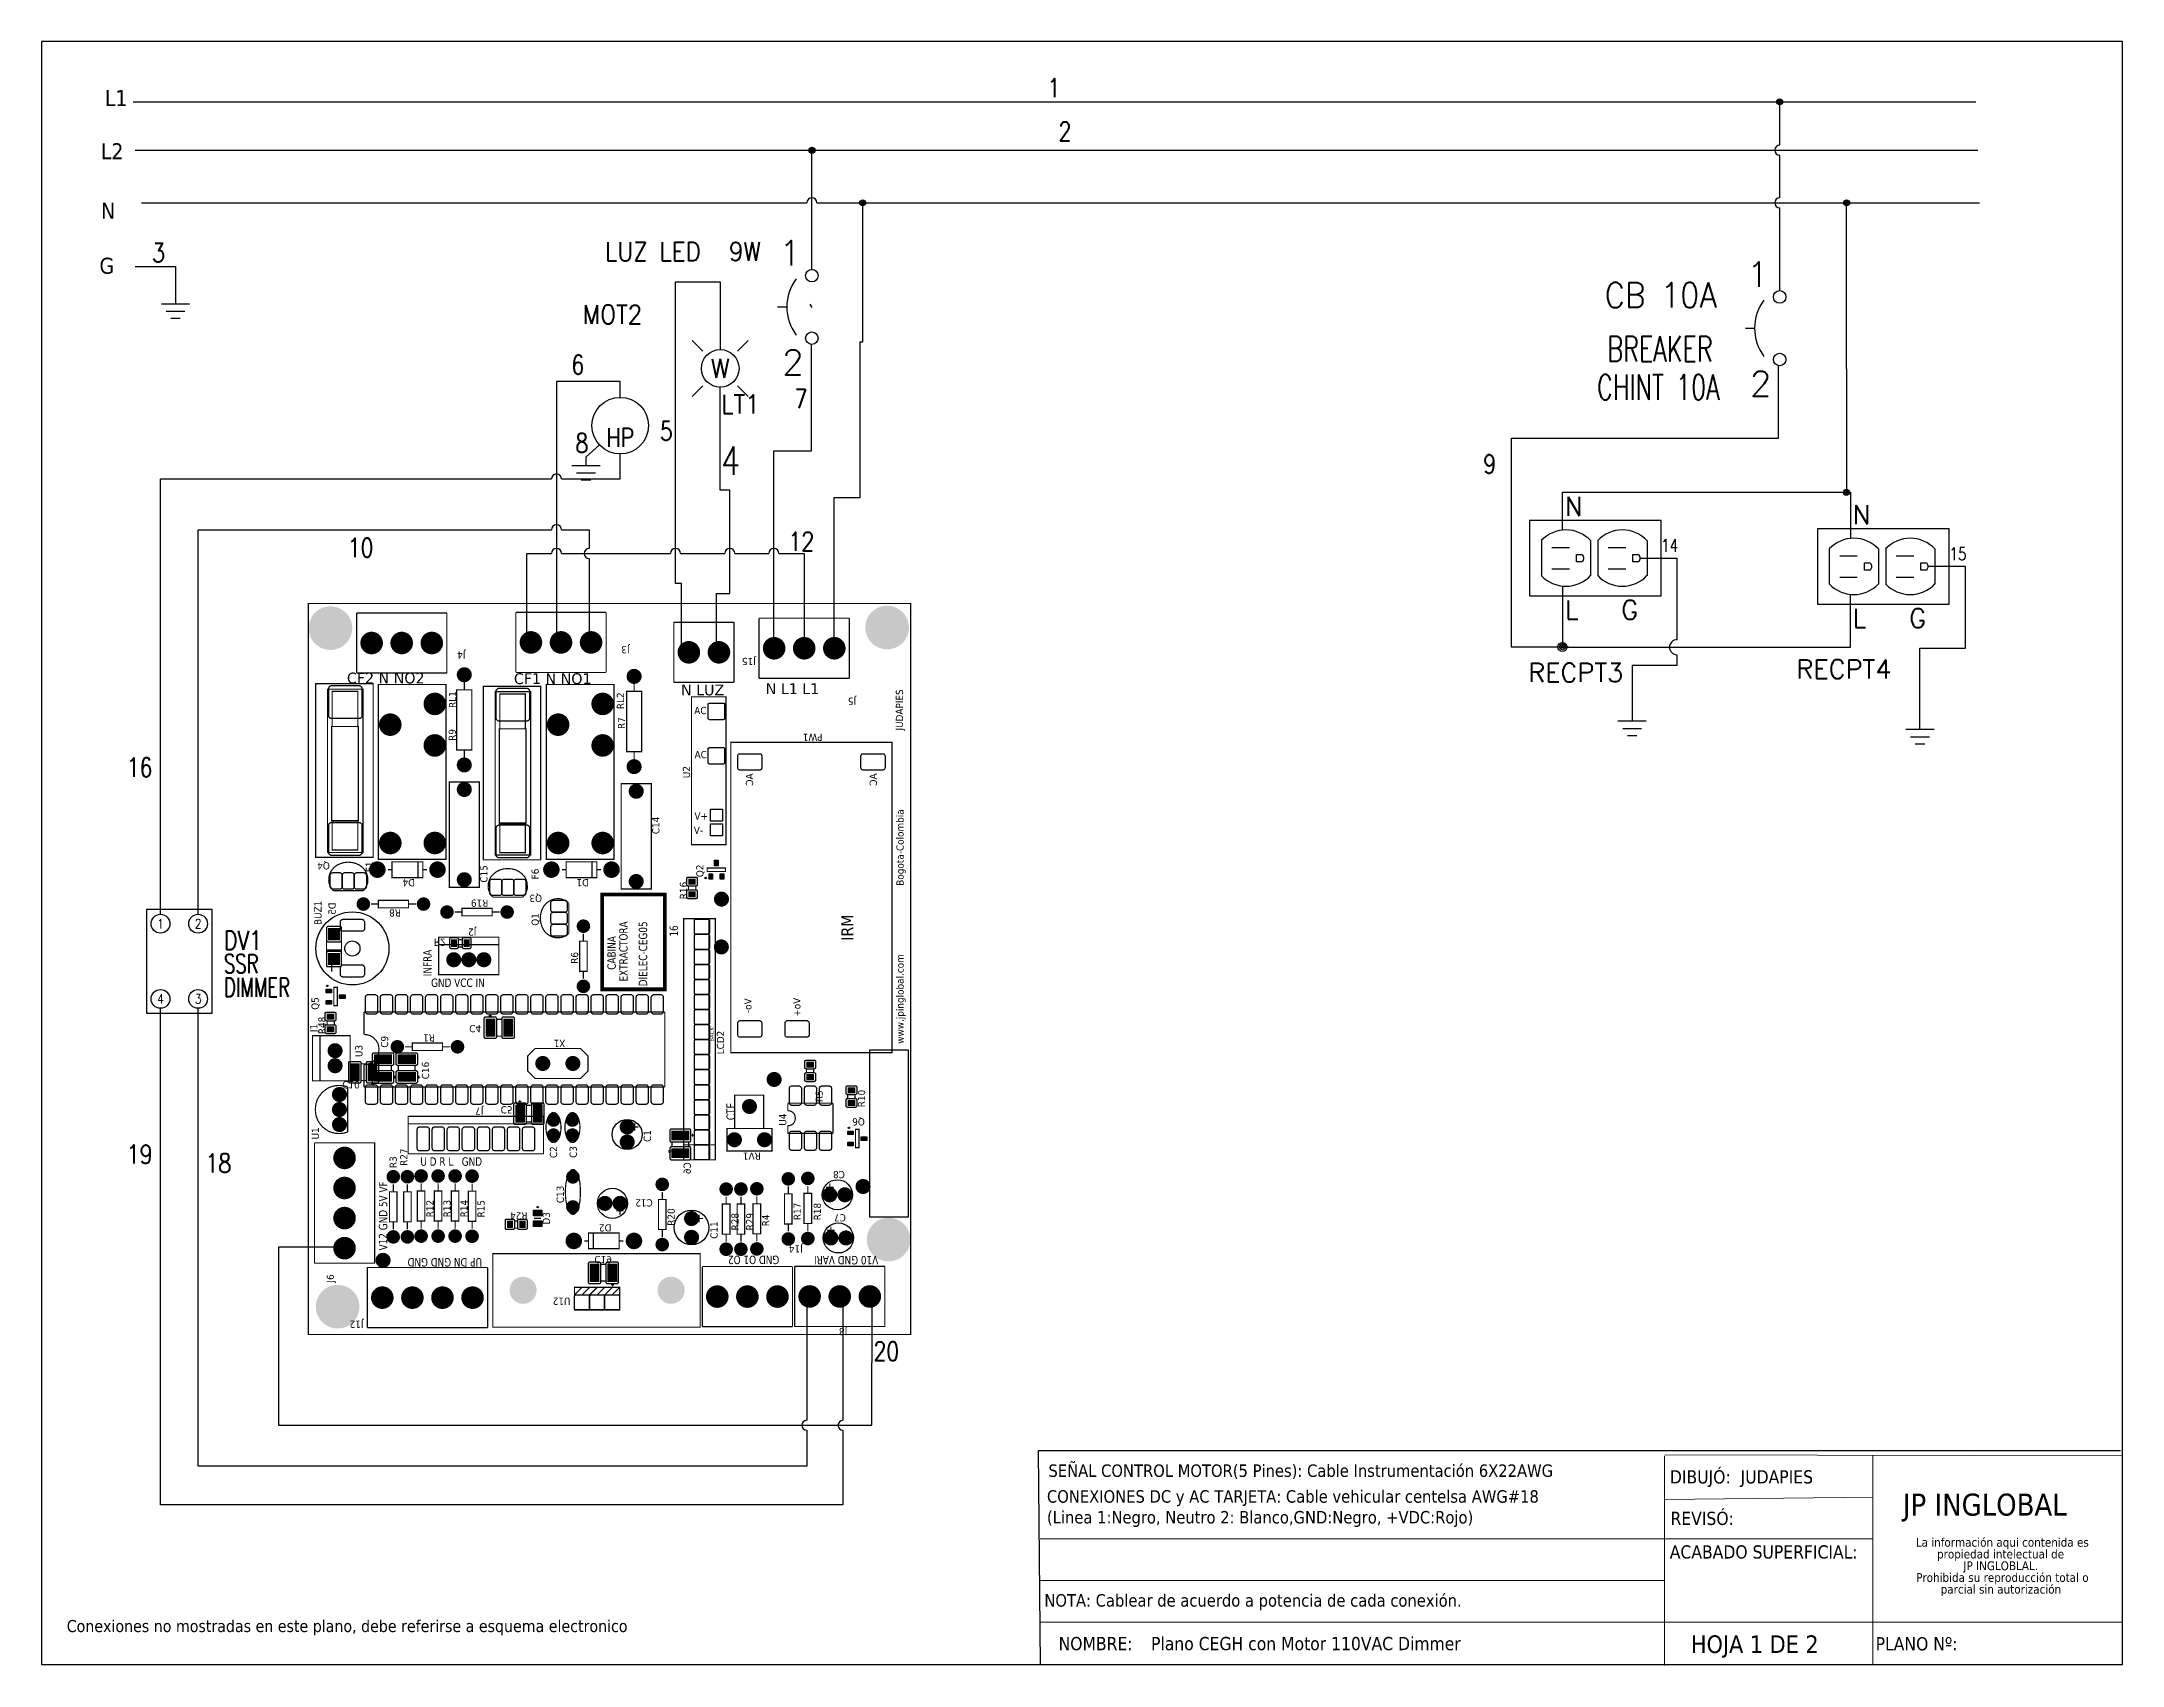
# Model space of a CAD drawing. Header units: millimetres. Extents: x 123.5 to 144.3, y 105.4 to 121.6.
import ezdxf
from ezdxf.enums import TextEntityAlignment as Align

# ---------------------------------------------------------------- set-up
doc = ezdxf.new("R2010")
doc.units = ezdxf.units.MM
doc.linetypes.add('CENTERX2', pattern=[20.32, 12.7, -2.54, 2.54, -2.54])
doc.linetypes.add('HIDDEN2', pattern=[0.1875, 0.125, -0.0625])
for name, color, linetype in [('BLK_12AWG', 7, 'Continuous'), ('CONTORNO', 179, 'Continuous'), ('DESC', 250, 'Continuous'), ('LINK', 9, 'Continuous'), ('MISC', 7, 'Continuous'), ('SYMS', 7, 'Continuous'), ('TAGS', 250, 'Continuous'), ('TERMS', 250, 'Continuous'), ('WIREFIXED', 7, 'Continuous'), ('WIRES', 7, 'Continuous')]:
    doc.layers.add(name, color=color, linetype=linetype)
doc.layers.add('WIRENO', color=7, linetype='Continuous', true_color=0x000000)
doc.styles.add('SLDTEXTSTYLE0', font='tahoma.ttf')
doc.styles.add('SLDTEXTSTYLE1', font='tahomabd.ttf')
doc.styles.get("Standard").update_dxf_attribs({"font": 'tahoma.ttf'})
doc.styles.add('WD', font='romans.shx')

msp = doc.modelspace()

# ---------------------------------------------------------------- texts
at = {"attachment_point": 1}
for s, width, insert, char_height in [('L1', 0.37194, (124.136, 121.107), 0.16), ('L2', 0.37194, (124.096, 120.577), 0.16), ('N', 0.37194, (124.098, 119.984), 0.16), ('G', 0.37194, (124.082, 119.435), 0.16), ('Conexiones no mostradas en este plano, debe referirse a esquema electronico', 9.45621, (123.756, 105.847), 0.12)]:
    msp.add_mtext_dynamic_manual_height_columns(s, width=width, gutter_width=0.05, heights=[0], dxfattribs=dict(at, insert=insert, char_height=char_height))
at = {"color": 7, "linetype": 'Continuous', "lineweight": 0, "attachment_point": 1, "style": 'SLDTEXTSTYLE0'}
for s, insert, char_height in [('SEÑAL CONTROL MOTOR(5 Pines): Cable Instrumentación 6X22AWG', (133.546, 107.399), 0.1245), ('CONEXIONES DC y AC TARJETA: Cable vehicular centelsa AWG#18 \\P(Linea 1:Negro, Neutro 2: Blanco,GND:Negro, +VDC:Rojo)', (133.531, 107.142), 0.1245), ('REVISÓ:', (139.749, 106.927), 0.1318), ('NOTA: Cablear de acuerdo a potencia de cada conexión.', (133.505, 106.105), 0.1245), ('\\pi-0.39529,l0.52705,t1.0541;NOMBRE:^IPlano CEGH con Motor 110VAC Dimmer', (133.515, 105.678), 0.13176), ('HOJA 1 DE 2', (139.953, 105.694), 0.17568), ('PLANO Nº:', (141.795, 105.676), 0.1318)]:
    msp.add_mtext(s, dxfattribs=dict(at, insert=insert, char_height=char_height))
at = {"layer": 'CONTORNO', "color": 7, "char_height": 0.13176, "attachment_point": 1, "style": 'SLDTEXTSTYLE0'}
for s, insert in [('DIBUJÓ:  JUDAPIES', (139.743, 107.341)), ('ACABADO SUPERFICIAL:', (139.742, 106.592))]:
    msp.add_mtext(s, dxfattribs=dict(at, insert=insert))
at = {"layer": 'CONTORNO', "insert": (142.067, 107.108), "char_height": 0.2196, "attachment_point": 1, "style": 'SLDTEXTSTYLE1'}
msp.add_mtext('JP INGLOBAL', dxfattribs=at)

# ---------------------------------------------------------------- blocks, each defined once
blk = doc.blocks.new('SW_NOTE_2')
at = {"layer": 'CONTORNO', "color": 0, "char_height": 1.0583, "attachment_point": 2, "style": 'SLDTEXTSTYLE0'}
for s, insert in [('La información aqui contenida es ', (10.29, 1.34)), ('propiedad intelectual de', (10.08, -0.07)), ('JP INGLOBLAL.', (10.1, -1.48)), ('Prohibida su reproducción total o ', (10.3, -2.89)), ('parcial sin autorización', (10.12, -4.3))]:
    blk.add_mtext(s, dxfattribs=dict(at, insert=insert))
blk = doc.blocks.new('VCN1RDUP')
for p, q in [((-0.219, 0.25), (-0.219, -0.25)), ((0.656, 0.25), (-0.219, 0.25)), ((0.656, -0.25), (0.656, 0.25)), ((-0.14, 0.117), (-0.14, -0.117)), ((-0.071, 0.07), (0.046, 0.07)), ((0.093, -0.024), (0.093, 0.023)), ((0.093, 0.023), (0.125, 0.023)), ((0.14, 0.008), (0.14, -0.009)), ((0.187, 0.117), (0.187, -0.117)), ((0.235, 0.117), (0.235, -0.117)), ((0.304, 0.07), (0.421, 0.07)), ((0.468, -0.024), (0.468, 0.023)), ((0.468, 0.023), (0.5, 0.023)), ((0.515, 0.008), (0.515, -0.009)), ((0.562, 0.117), (0.562, -0.117)), ((-0.071, -0.071), (0.046, -0.071)), ((0.125, -0.024), (0.093, -0.024)), ((0.304, -0.071), (0.421, -0.071)), ((0.5, -0.024), (0.468, -0.024)), ((-0.219, -0.25), (0.656, -0.25))]:
    blk.add_line(p, q)
for centre, radius, start, end in [((0.023, -0.039), 0.226, 43.6028, 136.3972), ((0.398, -0.039), 0.226, 43.6028, 136.3972), ((0.125, 0.008), 0.015, 0, 90), ((0.5, 0.008), 0.015, 0, 90), ((0.023, 0.039), 0.226, 223.6028, 316.3972), ((0.125, -0.009), 0.015, 270, 0), ((0.398, 0.039), 0.226, 223.6028, 316.3972), ((0.5, -0.009), 0.015, 270, 0)]:
    blk.add_arc(centre, radius, start, end)
at = {"style": 'WD'}
for tag, width, p in [('INST', 0.7, (-0.281, 0.577)), ('LOC', 0.7, (-0.281, 0.408)), ('DESC1', 0.7, (-0.281, 0.252)), ('DESC2', 0.7, (-0.281, 0.095)), ('RATING1', 0.9, (-0.281, -0.061))]:
    blk.add_attdef(tag, text='', height=0.125, dxfattribs=dict(at, width=width)).set_placement(p, align=Align.RIGHT)
at = {"linetype": 'Continuous', "style": 'WD', "flags": 8}
for tag, p in [('TERM02', (0.016, 0.281)), ('TERM05', (0.391, 0.281)), ('TERM06', (0.587, 0.08))]:
    blk.add_attdef(tag, p, '', height=0.125, dxfattribs=at)
at = {"style": 'WD', "flags": 9}
blk.add_attdef('FAMILY', (-0.152, 0.205), '', height=0.01, rotation=90, dxfattribs=at)
at = {"linetype": 'Continuous', "style": 'WD', "flags": 9}
for tag, p in [('CAT', (-0.108, 0.23)), ('MFG', (-0.089, 0.228)), ('ASSYCODE', (-0.071, 0.23))]:
    blk.add_attdef(tag, text='', height=0.01, rotation=90, dxfattribs=at).set_placement(p, align=Align.CENTER)
at = {"style": 'WD', "flags": 1}
for tag, p in [('X2TERM02', (0, 0.188)), ('X2TERM05', (0.375, 0.188)), ('X1TERM03', (0.14, 0)), ('X1TERM06', (0.515, 0)), ('X8TERM01', (0, -0.188)), ('X8TERM04', (0.375, -0.188))]:
    blk.add_attdef(tag, p, '', height=0.0125, dxfattribs=at)
at = {"style": 'WD'}
blk.add_attdef('TAG1', text='', height=0.125, dxfattribs=at).set_placement((-0.281, -0.217), align=Align.RIGHT)
at = {"linetype": 'Continuous', "style": 'WD', "flags": 8}
for tag, p in [('TERM01', (0.016, -0.281)), ('TERM04', (0.391, -0.281))]:
    blk.add_attdef(tag, text='', height=0.125, dxfattribs=at).set_placement(p, align=Align.TOP_LEFT)
blk = doc.blocks.new('VGND2')
for p, q in [((0.09375, 0), (-0.09375, 0)), ((-0.0625, -0.046875), (0.0625, -0.046875)), ((-0.03125, -0.09375), (0.03125, -0.09375))]:
    blk.add_line(p, q)
at = {"style": 'WD', "flags": 1}
blk.add_attdef('X2TERM01', (0, 0), '', height=0.01, dxfattribs=at)
blk = doc.blocks.new('WDDOT')
for radius in [0.03, 0.0187, 0.00929]:
    blk.add_circle((0, 0), radius)
blk = doc.blocks.new('VCB1')
at = {"linetype": 'HIDDEN2'}
blk.add_line((-0.171, 0), (-0.125, 0), dxfattribs=at)
for centre in [(0, 0.156), (0, -0.156)]:
    blk.add_circle(centre, 0.0312)
blk.add_arc((0.109, 0), 0.234, 143.1301, 216.8699)
at = {"style": 'WD'}
for tag, p, width in [('INST', (0.219, 0.388), 0.7), ('LOC', (0.219, 0.219), 0.7), ('TAG1', (0.127, 0.064), 0.9), ('XREF', (0.129, -0.09), 0.7), ('DESC1', (0.129, -0.242), 0.7), ('DESC2', (0.129, -0.389), 0.7)]:
    blk.add_attdef(tag, p, '', height=0.125, dxfattribs=dict(at, width=width))
at = {"linetype": 'Continuous', "style": 'WD'}
for tag, height, flags, p in [('TERM01', 0.125, 8, (-0.055, 0.207)), ('MFG', 0.01, 9, (-0.142, -0.088)), ('CAT', 0.01, 9, (-0.142, -0.073))]:
    blk.add_attdef(tag, text='', height=height, dxfattribs=dict(at, flags=flags)).set_placement(p, align=Align.RIGHT)
at = {"style": 'WD', "width": 0.7}
blk.add_attdef('RATING1', text='', height=0.125, dxfattribs=at).set_placement((-0.188, 0.062), align=Align.RIGHT)
at = {"color": 7, "style": 'WD', "flags": 1}
for tag, p in [('X2TERM01', (0, 0.188)), ('X8TERM02', (0, -0.188))]:
    blk.add_attdef(tag, p, '', height=0.0125, dxfattribs=at)
at = {"color": 7, "style": 'WD'}
for tag, p in [('X4LINK', (-0.25, 0)), ('X1LINK', (0, 0))]:
    blk.add_attdef(tag, p, '', height=0.01, dxfattribs=at)
at = {"linetype": 'Continuous', "style": 'WD', "flags": 9}
blk.add_attdef('ASSYCODE', text='', height=0.01, dxfattribs=at).set_placement((-0.153, -0.106), align=Align.CENTER)
at = {"style": 'WD', "flags": 9}
for tag, p in [('FAMILY', (-0.142, -0.036)), ('CONTACT', (-0.129, -0.129))]:
    blk.add_attdef(tag, text='', height=0.01, dxfattribs=at).set_placement(p, align=Align.RIGHT)
at = {"linetype": 'Continuous', "style": 'WD', "flags": 8}
blk.add_attdef('TERM02', text='', height=0.125, dxfattribs=at).set_placement((-0.041, -0.213), align=Align.TOP_RIGHT)
blk = doc.blocks.new('VLT1W')
for p, q in [((-0.115, 0.115), (-0.186, 0.186)), ((0.115, 0.115), (0.186, 0.186)), ((-0.115, -0.115), (-0.186, -0.186)), ((0.115, -0.115), (0.186, -0.186))]:
    blk.add_line(p, q)
blk.add_circle((0, 0), 0.125)
at = {"linetype": 'Continuous', "style": 'WD'}
for tag, height, flags, p in [('TERM01', 0.125, 8, (-0.031, 0.219)), ('CAT', 0.01, 9, (-0.221, -0.134)), ('MFG', 0.01, 9, (-0.221, -0.149))]:
    blk.add_attdef(tag, text='', height=height, dxfattribs=dict(at, flags=flags)).set_placement(p, align=Align.RIGHT)
at = {"style": 'WD'}
blk.add_attdef('COLOR', text='', height=0.125, dxfattribs=at).set_placement((0, 0), align=Align.MIDDLE)
at = {"style": 'WD', "flags": 1}
for tag, p in [('X2TERM01', (0, 0.125)), ('X8TERM02', (0, -0.125))]:
    blk.add_attdef(tag, p, '', height=0.0125, dxfattribs=at)
at = {"style": 'WD'}
for tag, p, width in [('TAG1', (0.2, -0.098), 0.9), ('DESC1', (-0.256, -0.931), 0.9), ('WDTAGALT', (-0.25, -1.25), 0.7)]:
    blk.add_attdef(tag, p, '', height=0.125, dxfattribs=dict(at, width=width))
at = {"linetype": 'Continuous', "style": 'WD', "flags": 9}
blk.add_attdef('ASSYCODE', text='', height=0.01, dxfattribs=at).set_placement((-0.24, -0.093), align=Align.CENTER)
at = {"style": 'WD', "flags": 9}
blk.add_attdef('FAMILY', text='', height=0.01, dxfattribs=at).set_placement((-0.219, -0.117), align=Align.RIGHT)
at = {"linetype": 'Continuous', "style": 'WD', "flags": 8}
blk.add_attdef('TERM02', text='', height=0.125, dxfattribs=at).set_placement((-0.031, -0.219), align=Align.TOP_RIGHT)
at = {"style": 'WD'}
for tag, width, p in [('INST', 0.7, (0.281, -0.147)), ('LOC', 0.7, (0.281, -0.317)), ('DESC2', 0.9, (-0.256, -0.963))]:
    blk.add_attdef(tag, text='', height=0.125, dxfattribs=dict(at, width=width)).set_placement(p, align=Align.TOP_LEFT)
blk = doc.blocks.new('WD_WNV')
at = {"style": 'WD', "flags": 1}
for tag, p in [('W01USER', (-0.0625, 0.0938)), ('W02USER', (-0.0625, 0.0859)), ('W03USER', (-0.0625, 0.0781)), ('W04USER', (-0.0625, 0.0703)), ('W05USER', (-0.0625, 0.0625)), ('W06USER', (-0.0625, 0.0547)), ('W07USER', (-0.0625, 0.0469)), ('W08USER', (-0.0625, 0.0391)), ('W09USER', (-0.0625, 0.0312)), ('W10USER', (-0.0625, 0.0234))]:
    blk.add_attdef(tag, text='', height=0.005, dxfattribs=at).set_placement(p, align=Align.CENTER)
at = {"linetype": 'Continuous', "style": 'WD', "width": 0.8}
blk.add_attdef('WIRENO', text='', height=0.125, dxfattribs=at).set_placement((-0.05, 0), align=Align.MIDDLE_RIGHT)
blk = doc.blocks.new('RPAD')
blk.add_trace([(-0.5, -0.5), (-0.5, 0.5), (0.5, -0.5), (0.5, 0.5)])
blk = doc.blocks.new('EPAD')
at = {"const_width": 0.5}
blk.add_lwpolyline([(-0.25, 0, 1), (0.25, 0, 1)], format="xyb", close=True, dxfattribs=at)
blk = doc.blocks.new('CEGHV2')
for points, const_width in [([(126.324, 109.921), (131.185, 109.921), (131.185, 113.926), (126.324, 113.926), (126.324, 109.921)], 0.008), ([(126.324, 109.921), (131.185, 109.921), (131.185, 113.926), (126.324, 113.926), (126.324, 109.921)], 0.008), ([(126.324, 109.921), (131.185, 109.921), (131.185, 113.926), (126.324, 113.926), (126.324, 109.921)], 0.008), ([(126.798, 113.885), (126.798, 113.485)], 0.008), ([(127.598, 113.885), (127.598, 113.485), (126.798, 113.485)], 0.008), ([(126.798, 113.885), (127.598, 113.885)], 0.008), ([(126.798, 113.885), (126.798, 113.485)], 0.008), ([(127.598, 113.885), (127.598, 113.485), (126.798, 113.485)], 0.008), ([(126.798, 113.885), (127.598, 113.885)], 0.008), ([(126.798, 113.885), (126.798, 113.485)], 0.008), ([(127.598, 113.885), (127.598, 113.485), (126.798, 113.485)], 0.008), ([(126.798, 113.885), (127.598, 113.885)], 0.008), ([(127.66, 113.719), (127.661, 113.736), (127.663, 113.752), (127.667, 113.767), (127.672, 113.782), (127.679, 113.796), (127.687, 113.809), (127.706, 113.833), (127.73, 113.852), (127.743, 113.86), (127.757, 113.867), (127.772, 113.872), (127.787, 113.876), (127.803, 113.878), (127.82, 113.879)], 0.008), ([(127.66, 113.719), (127.661, 113.736), (127.663, 113.752), (127.667, 113.767), (127.672, 113.782), (127.679, 113.796), (127.687, 113.809), (127.706, 113.833), (127.73, 113.852), (127.743, 113.86), (127.757, 113.867), (127.772, 113.872), (127.787, 113.876), (127.803, 113.878), (127.82, 113.879)], 0.008), ([(127.66, 113.719), (127.661, 113.736), (127.663, 113.752), (127.667, 113.767), (127.672, 113.782), (127.679, 113.796), (127.687, 113.809), (127.706, 113.833), (127.73, 113.852), (127.743, 113.86), (127.757, 113.867), (127.772, 113.872), (127.787, 113.876), (127.803, 113.878), (127.82, 113.879)], 0.008), ([(127.98, 113.719), (127.979, 113.736), (127.977, 113.752), (127.973, 113.767), (127.968, 113.782), (127.961, 113.796), (127.953, 113.809), (127.934, 113.833), (127.91, 113.852), (127.897, 113.86), (127.883, 113.867), (127.868, 113.872), (127.853, 113.876), (127.837, 113.878), (127.82, 113.879)], 0.008), ([(127.98, 113.719), (127.979, 113.736), (127.977, 113.752), (127.973, 113.767), (127.968, 113.782), (127.961, 113.796), (127.953, 113.809), (127.934, 113.833), (127.91, 113.852), (127.897, 113.86), (127.883, 113.867), (127.868, 113.872), (127.853, 113.876), (127.837, 113.878), (127.82, 113.879)], 0.008), ([(127.98, 113.719), (127.979, 113.736), (127.977, 113.752), (127.973, 113.767), (127.968, 113.782), (127.961, 113.796), (127.953, 113.809), (127.934, 113.833), (127.91, 113.852), (127.897, 113.86), (127.883, 113.867), (127.868, 113.872), (127.853, 113.876), (127.837, 113.878), (127.82, 113.879)], 0.008), ([(128.011, 113.648), (128.311, 113.648), (128.311, 113.898), (128.011, 113.898), (128.011, 113.648)], 0.008), ([(128.011, 113.648), (128.311, 113.648), (128.311, 113.898), (128.011, 113.898), (128.011, 113.648)], 0.008), ([(128.011, 113.648), (128.311, 113.648), (128.311, 113.898), (128.011, 113.898), (128.011, 113.648)], 0.008), ([(128.011, 113.848), (128.311, 113.848)], 0.008), ([(128.011, 113.848), (128.311, 113.848)], 0.008), ([(128.011, 113.848), (128.311, 113.848)], 0.008), ([(129.497, 113.495), (130.651, 113.495), (130.651, 113.877), (129.497, 113.877), (129.497, 113.495)], 0.008), ([(129.497, 113.495), (130.651, 113.495), (130.651, 113.877), (129.497, 113.877), (129.497, 113.495)], 0.008), ([(129.497, 113.495), (130.651, 113.495), (130.651, 113.877), (129.497, 113.877), (129.497, 113.495)], 0.008), ([(127.66, 113.719), (127.663, 113.69), (127.67, 113.664)], 0.008), ([(127.66, 113.719), (127.663, 113.69), (127.67, 113.664)], 0.008), ([(127.66, 113.719), (127.663, 113.69), (127.67, 113.664)], 0.008), ([(127.98, 113.719), (127.977, 113.69), (127.97, 113.664)], 0.008), ([(127.98, 113.719), (127.977, 113.69), (127.97, 113.664)], 0.008), ([(127.98, 113.719), (127.977, 113.69), (127.97, 113.664)], 0.008), ([(128.383, 113.801), (128.41, 113.801)], 0.008), ([(128.383, 113.801), (128.41, 113.801)], 0.008), ([(128.383, 113.801), (128.41, 113.801)], 0.008), ([(128.383, 113.753), (128.411, 113.753)], 0.008), ([(128.383, 113.753), (128.411, 113.753)], 0.008), ([(128.383, 113.753), (128.411, 113.753)], 0.008), ([(128.51, 113.756), (128.51, 113.733), (128.632, 113.733), (128.632, 113.756), (128.51, 113.756)], 0.00787), ([(128.51, 113.756), (128.51, 113.733), (128.632, 113.733), (128.632, 113.756), (128.51, 113.756)], 0.00787), ([(128.51, 113.756), (128.51, 113.733), (128.632, 113.733), (128.632, 113.756), (128.51, 113.756)], 0.00787), ([(129.001, 113.805), (128.804, 113.805)], 0.008), ([(129.001, 113.805), (128.804, 113.805)], 0.008), ([(129.001, 113.805), (128.804, 113.805)], 0.008), ([(128.88, 113.805), (128.88, 113.705)], 0.008), ([(128.88, 113.805), (128.88, 113.705)], 0.008), ([(128.88, 113.805), (128.88, 113.705)], 0.008), ([(129.34, 113.79), (129.325, 113.788), (129.309, 113.783), (129.293, 113.773), (129.275, 113.76)], 0.008), ([(129.34, 113.79), (129.325, 113.788), (129.309, 113.783), (129.293, 113.773), (129.275, 113.76)], 0.008), ([(129.34, 113.79), (129.325, 113.788), (129.309, 113.783), (129.293, 113.773), (129.275, 113.76)], 0.008), ([(129.275, 113.76), (129.275, 113.56)], 0.008), ([(129.275, 113.76), (129.275, 113.56)], 0.008), ([(129.275, 113.76), (129.275, 113.56)], 0.008), ([(129.34, 113.79), (129.365, 113.789), (129.389, 113.783), (129.41, 113.771), (129.429, 113.756), (129.444, 113.736), (129.455, 113.713), (129.462, 113.688), (129.465, 113.66)], 0.008), ([(129.34, 113.79), (129.365, 113.789), (129.389, 113.783), (129.41, 113.771), (129.429, 113.756), (129.444, 113.736), (129.455, 113.713), (129.462, 113.688), (129.465, 113.66)], 0.008), ([(129.34, 113.79), (129.365, 113.789), (129.389, 113.783), (129.41, 113.771), (129.429, 113.756), (129.444, 113.736), (129.455, 113.713), (129.462, 113.688), (129.465, 113.66)], 0.008), ([(129.529, 113.562), (130.615, 113.562), (130.615, 113.798), (129.529, 113.798), (129.529, 113.562)], 0.008), ([(129.529, 113.562), (130.615, 113.562), (130.615, 113.798), (129.529, 113.798), (129.529, 113.562)], 0.008), ([(129.529, 113.562), (130.615, 113.562), (130.615, 113.798), (129.529, 113.798), (129.529, 113.562)], 0.008), ([(129.545, 113.597), (129.737, 113.597), (129.737, 113.767), (129.545, 113.767), (129.545, 113.597)], 0.008), ([(129.545, 113.597), (129.737, 113.597), (129.737, 113.767), (129.545, 113.767), (129.545, 113.597)], 0.008), ([(129.545, 113.597), (129.737, 113.597), (129.737, 113.767), (129.545, 113.767), (129.545, 113.597)], 0.008), ([(129.741, 113.593), (130.367, 113.593), (130.367, 113.77), (129.741, 113.77), (129.741, 113.593)], 0.008), ([(129.741, 113.593), (130.367, 113.593), (130.367, 113.77), (129.741, 113.77), (129.741, 113.593)], 0.008), ([(129.741, 113.593), (130.367, 113.593), (130.367, 113.77), (129.741, 113.77), (129.741, 113.593)], 0.008), ([(130.367, 113.597), (130.6, 113.597), (130.6, 113.767), (130.367, 113.767), (130.367, 113.597)], 0.008), ([(130.367, 113.597), (130.6, 113.597), (130.6, 113.767), (130.367, 113.767), (130.367, 113.597)], 0.008), ([(130.367, 113.597), (130.6, 113.597), (130.6, 113.767), (130.367, 113.767), (130.367, 113.597)], 0.008), ([(127.67, 113.664), (127.97, 113.664)], 0.008), ([(127.67, 113.664), (127.97, 113.664)], 0.008), ([(127.67, 113.664), (127.97, 113.664)], 0.008), ([(128.013, 113.577), (128.013, 113.539)], 0.008), ([(128.013, 113.577), (128.013, 113.539)], 0.008), ([(128.013, 113.577), (128.013, 113.539)], 0.008), ([(128.124, 113.577), (128.124, 113.538)], 0.008), ([(128.124, 113.577), (128.124, 113.538)], 0.008), ([(128.124, 113.577), (128.124, 113.538)], 0.008), ([(128.804, 113.705), (129.001, 113.705)], 0.008), ([(128.804, 113.705), (129.001, 113.705)], 0.008), ([(128.804, 113.705), (129.001, 113.705)], 0.008), ([(129.34, 113.53), (129.365, 113.531), (129.389, 113.538), (129.41, 113.549), (129.429, 113.565), (129.444, 113.584), (129.455, 113.607), (129.462, 113.633), (129.465, 113.66)], 0.008), ([(129.34, 113.53), (129.365, 113.531), (129.389, 113.538), (129.41, 113.549), (129.429, 113.565), (129.444, 113.584), (129.455, 113.607), (129.462, 113.633), (129.465, 113.66)], 0.008), ([(129.34, 113.53), (129.365, 113.531), (129.389, 113.538), (129.41, 113.549), (129.429, 113.565), (129.444, 113.584), (129.455, 113.607), (129.462, 113.633), (129.465, 113.66)], 0.008), ([(130.722, 113.605), (131.122, 113.605)], 0.008), ([(130.722, 113.605), (130.722, 113.005)], 0.008), ([(130.722, 113.605), (131.122, 113.605)], 0.008), ([(130.722, 113.605), (130.722, 113.005)], 0.008), ([(130.722, 113.605), (131.122, 113.605)], 0.008), ([(130.722, 113.605), (130.722, 113.005)], 0.008), ([(131.122, 113.005), (131.122, 113.605)], 0.008), ([(131.122, 113.005), (131.122, 113.605)], 0.008), ([(131.122, 113.005), (131.122, 113.605)], 0.008), ([(126.369, 113.534), (126.769, 113.534), (126.769, 112.734)], 0.008), ([(126.369, 112.734), (126.369, 113.534)], 0.008), ([(126.369, 113.534), (126.769, 113.534), (126.769, 112.734)], 0.008), ([(126.369, 112.734), (126.369, 113.534)], 0.008), ([(126.369, 113.534), (126.769, 113.534), (126.769, 112.734)], 0.008), ([(126.369, 112.734), (126.369, 113.534)], 0.008), ([(127.969, 113.556), (128.119, 113.556)], 0.008), ([(127.969, 113.556), (127.969, 111.556)], 0.008), ([(127.969, 113.556), (128.119, 113.556)], 0.008), ([(127.969, 113.556), (127.969, 111.556)], 0.008), ([(127.969, 113.556), (128.119, 113.556)], 0.008), ([(127.969, 113.556), (127.969, 111.556)], 0.008), ([(127.998, 113.497), (127.978, 113.497)], 0.008), ([(127.998, 113.497), (127.978, 113.497)], 0.008), ([(127.998, 113.497), (127.978, 113.497)], 0.008), ([(127.988, 113.507), (127.988, 113.487)], 0.008), ([(127.988, 113.507), (127.988, 113.487)], 0.008), ([(127.988, 113.507), (127.988, 113.487)], 0.008), ([(128.115, 113.485), (128.076, 113.485)], 0.008), ([(128.115, 113.485), (128.076, 113.485)], 0.008), ([(128.115, 113.485), (128.076, 113.485)], 0.008), ([(128.219, 113.456), (128.199, 113.458), (128.18, 113.463), (128.163, 113.473), (128.148, 113.485), (128.136, 113.499), (128.127, 113.516), (128.121, 113.535), (128.119, 113.556)], 0.008), ([(128.219, 113.456), (128.199, 113.458), (128.18, 113.463), (128.163, 113.473), (128.148, 113.485), (128.136, 113.499), (128.127, 113.516), (128.121, 113.535), (128.119, 113.556)], 0.008), ([(128.219, 113.456), (128.199, 113.458), (128.18, 113.463), (128.163, 113.473), (128.148, 113.485), (128.136, 113.499), (128.127, 113.516), (128.121, 113.535), (128.119, 113.556)], 0.008), ([(128.219, 113.456), (128.24, 113.458), (128.259, 113.463), (128.276, 113.473), (128.29, 113.485), (128.302, 113.499), (128.312, 113.516), (128.317, 113.535), (128.319, 113.556)], 0.008), ([(128.219, 113.456), (128.24, 113.458), (128.259, 113.463), (128.276, 113.473), (128.29, 113.485), (128.302, 113.499), (128.312, 113.516), (128.317, 113.535), (128.319, 113.556)], 0.008), ([(128.219, 113.456), (128.24, 113.458), (128.259, 113.463), (128.276, 113.473), (128.29, 113.485), (128.302, 113.499), (128.312, 113.516), (128.317, 113.535), (128.319, 113.556)], 0.008), ([(128.319, 113.556), (128.469, 113.556)], 0.008), ([(128.319, 113.556), (128.469, 113.556)], 0.008), ([(128.319, 113.556), (128.469, 113.556)], 0.008), ([(128.469, 113.556), (128.469, 111.556)], 0.008), ([(128.469, 113.556), (128.469, 111.556)], 0.008), ([(128.469, 113.556), (128.469, 111.556)], 0.008), ([(129.161, 113.26), (129.211, 113.26), (129.211, 113.46), (129.161, 113.46), (129.161, 113.26)], 0.008), ([(129.161, 113.26), (129.211, 113.26), (129.211, 113.46), (129.161, 113.46), (129.161, 113.26)], 0.008), ([(129.161, 113.26), (129.211, 113.26), (129.211, 113.46), (129.161, 113.46), (129.161, 113.26)], 0.008), ([(129.186, 113.46), (129.186, 113.51)], 0.008), ([(129.186, 113.46), (129.186, 113.51)], 0.008), ([(129.186, 113.46), (129.186, 113.51)], 0.008), ([(129.34, 113.53), (129.325, 113.532), (129.309, 113.538), (129.293, 113.547), (129.275, 113.56)], 0.008), ([(129.34, 113.53), (129.325, 113.532), (129.309, 113.538), (129.293, 113.547), (129.275, 113.56)], 0.008), ([(129.34, 113.53), (129.325, 113.532), (129.309, 113.538), (129.293, 113.547), (129.275, 113.56)], 0.008), ([(129.483, 113.01), (130.646, 113.01), (130.646, 113.46), (129.483, 113.46), (129.483, 113.01)], 0.008), ([(129.483, 113.01), (130.646, 113.01), (130.646, 113.46), (129.483, 113.46), (129.483, 113.01)], 0.008), ([(129.483, 113.01), (130.646, 113.01), (130.646, 113.46), (129.483, 113.46), (129.483, 113.01)], 0.008), ([(127.073, 113.361), (127.023, 113.361)], 0.008), ([(127.073, 113.361), (127.023, 113.361)], 0.008), ([(127.073, 113.361), (127.023, 113.361)], 0.008), ([(127.073, 113.336), (127.273, 113.336), (127.273, 113.386), (127.073, 113.386), (127.073, 113.336)], 0.008), ([(127.073, 113.336), (127.273, 113.336), (127.273, 113.386), (127.073, 113.386), (127.073, 113.336)], 0.008), ([(127.073, 113.336), (127.273, 113.336), (127.273, 113.386), (127.073, 113.386), (127.073, 113.336)], 0.008), ([(127.073, 113.242), (127.273, 113.242), (127.273, 113.292), (127.073, 113.292), (127.073, 113.242)], 0.008), ([(127.073, 113.242), (127.273, 113.242), (127.273, 113.292), (127.073, 113.292), (127.073, 113.242)], 0.008), ([(127.073, 113.242), (127.273, 113.242), (127.273, 113.292), (127.073, 113.292), (127.073, 113.242)], 0.008), ([(127.323, 113.361), (127.273, 113.361)], 0.008), ([(127.323, 113.361), (127.273, 113.361)], 0.008), ([(127.323, 113.361), (127.273, 113.361)], 0.008), ([(128.045, 113.349), (128.025, 113.349)], 0.008), ([(128.045, 113.349), (128.025, 113.349)], 0.008), ([(128.045, 113.349), (128.025, 113.349)], 0.008), ([(128.035, 113.359), (128.035, 113.339)], 0.008), ([(128.035, 113.359), (128.035, 113.339)], 0.008), ([(128.035, 113.359), (128.035, 113.339)], 0.008), ([(128.115, 113.327), (128.076, 113.327)], 0.008), ([(128.115, 113.327), (128.076, 113.327)], 0.008), ([(128.115, 113.327), (128.076, 113.327)], 0.008), ([(128.115, 113.374), (128.077, 113.374)], 0.008), ([(128.115, 113.374), (128.077, 113.374)], 0.008), ([(128.115, 113.374), (128.077, 113.374)], 0.008), ([(129.362, 113.165), (129.467, 113.165), (129.467, 113.369), (129.362, 113.369), (129.362, 113.165)], 0.008), ([(129.362, 113.165), (129.467, 113.165), (129.467, 113.369), (129.362, 113.369), (129.362, 113.165)], 0.008), ([(129.362, 113.165), (129.467, 113.165), (129.467, 113.369), (129.362, 113.369), (129.362, 113.165)], 0.008), ([(129.415, 113.369), (129.415, 113.397)], 0.008), ([(129.415, 113.369), (129.415, 113.397)], 0.008), ([(129.415, 113.369), (129.415, 113.397)], 0.008), ([(127.073, 113.267), (127.023, 113.267)], 0.008), ([(127.073, 113.267), (127.023, 113.267)], 0.008), ([(127.073, 113.267), (127.023, 113.267)], 0.008), ([(127.078, 113.176), (127.028, 113.176)], 0.008), ([(127.078, 113.176), (127.028, 113.176)], 0.008), ([(127.078, 113.176), (127.028, 113.176)], 0.008), ([(127.078, 113.151), (127.278, 113.151), (127.278, 113.201), (127.078, 113.201), (127.078, 113.151)], 0.008), ([(127.078, 113.151), (127.278, 113.151), (127.278, 113.201), (127.078, 113.201), (127.078, 113.151)], 0.008), ([(127.078, 113.151), (127.278, 113.151), (127.278, 113.201), (127.078, 113.201), (127.078, 113.151)], 0.008), ([(127.323, 113.267), (127.273, 113.267)], 0.008), ([(127.323, 113.267), (127.273, 113.267)], 0.008), ([(127.323, 113.267), (127.273, 113.267)], 0.008), ([(127.328, 113.176), (127.278, 113.176)], 0.008), ([(127.328, 113.176), (127.278, 113.176)], 0.008), ([(127.328, 113.176), (127.278, 113.176)], 0.008), ([(127.525, 112.362), (127.775, 112.362), (127.775, 113.262), (127.525, 113.262), (127.525, 112.362)], 0.008), ([(127.525, 112.362), (127.775, 112.362), (127.775, 113.262), (127.525, 113.262), (127.525, 112.362)], 0.008), ([(127.525, 112.362), (127.775, 112.362), (127.775, 113.262), (127.525, 113.262), (127.525, 112.362)], 0.008), ([(127.725, 113.262), (127.725, 112.362)], 0.008), ([(127.725, 113.262), (127.725, 112.362)], 0.008), ([(127.725, 113.262), (127.725, 112.362)], 0.008), ([(128.045, 113.191), (128.025, 113.191)], 0.008), ([(128.045, 113.191), (128.025, 113.191)], 0.008), ([(128.045, 113.191), (128.025, 113.191)], 0.008), ([(128.035, 113.201), (128.035, 113.181)], 0.008), ([(128.035, 113.201), (128.035, 113.181)], 0.008), ([(128.035, 113.201), (128.035, 113.181)], 0.008), ([(128.115, 113.216), (128.077, 113.216)], 0.008), ([(128.115, 113.216), (128.077, 113.216)], 0.008), ([(128.115, 113.216), (128.077, 113.216)], 0.008), ([(128.212, 113.034), (128.262, 113.034), (128.262, 113.234), (128.212, 113.234), (128.212, 113.034)], 0.008), ([(128.212, 113.034), (128.262, 113.034), (128.262, 113.234), (128.212, 113.234), (128.212, 113.034)], 0.008), ([(128.212, 113.034), (128.262, 113.034), (128.262, 113.234), (128.212, 113.234), (128.212, 113.034)], 0.008), ([(128.237, 113.284), (128.237, 113.234)], 0.008), ([(128.237, 113.284), (128.237, 113.234)], 0.008), ([(128.237, 113.284), (128.237, 113.234)], 0.008), ([(129.186, 113.21), (129.186, 113.26)], 0.008), ([(129.186, 113.21), (129.186, 113.26)], 0.008), ([(129.186, 113.21), (129.186, 113.26)], 0.008), ([(129.363, 113.197), (129.466, 113.197)], 0.008), ([(129.363, 113.197), (129.466, 113.197)], 0.008), ([(129.363, 113.197), (129.466, 113.197)], 0.008), ([(129.415, 113.137), (129.415, 113.165)], 0.008), ([(129.415, 113.137), (129.415, 113.165)], 0.008), ([(129.415, 113.137), (129.415, 113.165)], 0.008), ([(127.078, 113.063), (127.028, 113.063)], 0.008), ([(127.078, 113.063), (127.028, 113.063)], 0.008), ([(127.078, 113.063), (127.028, 113.063)], 0.008), ([(127.078, 113.038), (127.278, 113.038), (127.278, 113.088), (127.078, 113.088), (127.078, 113.038)], 0.008), ([(127.078, 113.038), (127.278, 113.038), (127.278, 113.088), (127.078, 113.088), (127.078, 113.038)], 0.008), ([(127.078, 113.038), (127.278, 113.038), (127.278, 113.088), (127.078, 113.088), (127.078, 113.038)], 0.008), ([(127.328, 113.063), (127.278, 113.063)], 0.008), ([(127.328, 113.063), (127.278, 113.063)], 0.008), ([(127.328, 113.063), (127.278, 113.063)], 0.008), ([(128.237, 113.034), (128.237, 112.984)], 0.008), ([(128.237, 113.034), (128.237, 112.984)], 0.008), ([(128.237, 113.034), (128.237, 112.984)], 0.008), ([(128.716, 112.659), (128.966, 112.659), (128.966, 113.059), (128.716, 113.059), (128.716, 112.659)], 0.008), ([(128.716, 112.659), (128.966, 112.659), (128.966, 113.059), (128.716, 113.059), (128.716, 112.659)], 0.008), ([(128.716, 112.659), (128.966, 112.659), (128.966, 113.059), (128.716, 113.059), (128.716, 112.659)], 0.008), ([(128.916, 113.059), (128.916, 112.659)], 0.008), ([(128.916, 113.059), (128.916, 112.659)], 0.008), ([(128.916, 113.059), (128.916, 112.659)], 0.008), ([(127.078, 112.95), (127.028, 112.95)], 0.008), ([(127.078, 112.95), (127.028, 112.95)], 0.008), ([(127.078, 112.95), (127.028, 112.95)], 0.008), ([(127.078, 112.925), (127.278, 112.925), (127.278, 112.975), (127.078, 112.975), (127.078, 112.925)], 0.008), ([(127.078, 112.925), (127.278, 112.925), (127.278, 112.975), (127.078, 112.975), (127.078, 112.925)], 0.008), ([(127.078, 112.925), (127.278, 112.925), (127.278, 112.975), (127.078, 112.975), (127.078, 112.925)], 0.008), ([(127.328, 112.95), (127.278, 112.95)], 0.008), ([(127.328, 112.95), (127.278, 112.95)], 0.008), ([(127.328, 112.95), (127.278, 112.95)], 0.008), ([(128.901, 112.902), (128.901, 112.93)], 0.008), ([(128.901, 112.902), (128.901, 112.93)], 0.008), ([(128.901, 112.902), (128.901, 112.93)], 0.008), ([(128.949, 112.902), (128.949, 112.929)], 0.008), ([(128.949, 112.902), (128.949, 112.929)], 0.008), ([(128.949, 112.902), (128.949, 112.929)], 0.008), ([(129.108, 112.704), (129.158, 112.704), (129.158, 112.904), (129.108, 112.904), (129.108, 112.704)], 0.008), ([(129.108, 112.704), (129.158, 112.704), (129.158, 112.904), (129.108, 112.904), (129.108, 112.704)], 0.008), ([(129.108, 112.704), (129.158, 112.704), (129.158, 112.904), (129.108, 112.904), (129.108, 112.704)], 0.008), ([(129.133, 112.954), (129.133, 112.904)], 0.008), ([(129.133, 112.954), (129.133, 112.904)], 0.008), ([(129.133, 112.954), (129.133, 112.904)], 0.008), ([(129.298, 112.789), (129.998, 112.789), (129.998, 112.989), (129.298, 112.989), (129.298, 112.789)], 0.008), ([(129.298, 112.789), (129.998, 112.789), (129.998, 112.989), (129.298, 112.989), (129.298, 112.789)], 0.008), ([(129.298, 112.789), (129.998, 112.789), (129.998, 112.989), (129.298, 112.989), (129.298, 112.789)], 0.008), ([(130.161, 112.889), (130.211, 112.889)], 0.008), ([(130.161, 112.889), (130.211, 112.889)], 0.008), ([(130.161, 112.889), (130.211, 112.889)], 0.008), ([(130.211, 112.839), (130.611, 112.839), (130.611, 112.939), (130.211, 112.939), (130.211, 112.839)], 0.008), ([(130.211, 112.839), (130.611, 112.839), (130.611, 112.939), (130.211, 112.939), (130.211, 112.839)], 0.008), ([(130.211, 112.839), (130.611, 112.839), (130.611, 112.939), (130.211, 112.939), (130.211, 112.839)], 0.008), ([(130.611, 112.889), (130.661, 112.889)], 0.008), ([(130.611, 112.889), (130.661, 112.889)], 0.008), ([(130.611, 112.889), (130.661, 112.889)], 0.008), ([(130.722, 113.005), (131.122, 113.005)], 0.008), ([(130.722, 113.005), (131.122, 113.005)], 0.008), ([(130.722, 113.005), (131.122, 113.005)], 0.008), ([(127.077, 112.837), (127.027, 112.837)], 0.008), ([(127.077, 112.837), (127.027, 112.837)], 0.008), ([(127.077, 112.837), (127.027, 112.837)], 0.008), ([(127.077, 112.812), (127.277, 112.812), (127.277, 112.862), (127.077, 112.862), (127.077, 112.812)], 0.008), ([(127.077, 112.812), (127.277, 112.812), (127.277, 112.862), (127.077, 112.862), (127.077, 112.812)], 0.008), ([(127.077, 112.812), (127.277, 112.812), (127.277, 112.862), (127.077, 112.862), (127.077, 112.812)], 0.008), ([(127.327, 112.837), (127.277, 112.837)], 0.008), ([(127.327, 112.837), (127.277, 112.837)], 0.008), ([(127.327, 112.837), (127.277, 112.837)], 0.008), ([(129.48, 112.381), (130.634, 112.381), (130.634, 112.763), (129.48, 112.763), (129.48, 112.381)], 0.008), ([(129.48, 112.381), (130.634, 112.381), (130.634, 112.763), (129.48, 112.763), (129.48, 112.381)], 0.008), ([(129.48, 112.381), (130.634, 112.381), (130.634, 112.763), (129.48, 112.763), (129.48, 112.381)], 0.008), ([(126.369, 112.734), (126.769, 112.734)], 0.008), ([(126.369, 112.734), (126.769, 112.734)], 0.008), ([(126.369, 112.734), (126.769, 112.734)], 0.008), ([(126.373, 111.321), (126.862, 111.321), (126.862, 112.699), (126.373, 112.699), (126.373, 111.321)], 0.008), ([(126.373, 111.321), (126.862, 111.321), (126.862, 112.699), (126.373, 112.699), (126.373, 111.321)], 0.008), ([(126.373, 111.321), (126.862, 111.321), (126.862, 112.699), (126.373, 112.699), (126.373, 111.321)], 0.008), ([(128.308, 112.637), (128.308, 112.676)], 0.008), ([(128.308, 112.637), (128.308, 112.676)], 0.008), ([(128.308, 112.637), (128.308, 112.676)], 0.008), ([(128.419, 112.637), (128.419, 112.675)], 0.008), ([(128.419, 112.637), (128.419, 112.675)], 0.008), ([(128.419, 112.637), (128.419, 112.675)], 0.008), ([(128.434, 112.717), (128.454, 112.717)], 0.008), ([(128.434, 112.717), (128.454, 112.717)], 0.008), ([(128.434, 112.717), (128.454, 112.717)], 0.008), ([(128.444, 112.707), (128.444, 112.727)], 0.008), ([(128.444, 112.707), (128.444, 112.727)], 0.008), ([(128.444, 112.707), (128.444, 112.727)], 0.008), ([(129.133, 112.704), (129.133, 112.654)], 0.008), ([(129.133, 112.704), (129.133, 112.654)], 0.008), ([(129.133, 112.704), (129.133, 112.654)], 0.008), ([(129.297, 112.73), (129.282, 112.728), (129.267, 112.722), (129.25, 112.713), (129.232, 112.7)], 0.008), ([(129.297, 112.73), (129.282, 112.728), (129.267, 112.722), (129.25, 112.713), (129.232, 112.7)], 0.008), ([(129.297, 112.73), (129.282, 112.728), (129.267, 112.722), (129.25, 112.713), (129.232, 112.7)], 0.008), ([(129.232, 112.7), (129.232, 112.5)], 0.008), ([(129.232, 112.7), (129.232, 112.5)], 0.008), ([(129.232, 112.7), (129.232, 112.5)], 0.008), ([(129.297, 112.73), (129.323, 112.729), (129.347, 112.722), (129.368, 112.711), (129.386, 112.695), (129.401, 112.675), (129.413, 112.653), (129.42, 112.627), (129.422, 112.6)], 0.008), ([(129.297, 112.73), (129.323, 112.729), (129.347, 112.722), (129.368, 112.711), (129.386, 112.695), (129.401, 112.675), (129.413, 112.653), (129.42, 112.627), (129.422, 112.6)], 0.008), ([(129.297, 112.73), (129.323, 112.729), (129.347, 112.722), (129.368, 112.711), (129.386, 112.695), (129.401, 112.675), (129.413, 112.653), (129.42, 112.627), (129.422, 112.6)], 0.008), ([(129.297, 112.47), (129.323, 112.471), (129.347, 112.477), (129.368, 112.488), (129.386, 112.504), (129.401, 112.524), (129.413, 112.546), (129.42, 112.572), (129.422, 112.6)], 0.008), ([(129.297, 112.47), (129.323, 112.471), (129.347, 112.477), (129.368, 112.488), (129.386, 112.504), (129.401, 112.524), (129.413, 112.546), (129.42, 112.572), (129.422, 112.6)], 0.008), ([(129.297, 112.47), (129.323, 112.471), (129.347, 112.477), (129.368, 112.488), (129.386, 112.504), (129.401, 112.524), (129.413, 112.546), (129.42, 112.572), (129.422, 112.6)], 0.008), ([(129.512, 112.448), (130.599, 112.448), (130.599, 112.684), (129.512, 112.684), (129.512, 112.448)], 0.008), ([(129.512, 112.448), (130.599, 112.448), (130.599, 112.684), (129.512, 112.684), (129.512, 112.448)], 0.008), ([(129.512, 112.448), (130.599, 112.448), (130.599, 112.684), (129.512, 112.684), (129.512, 112.448)], 0.008), ([(129.528, 112.483), (129.721, 112.483), (129.721, 112.653), (129.528, 112.653), (129.528, 112.483)], 0.008), ([(129.528, 112.483), (129.721, 112.483), (129.721, 112.653), (129.528, 112.653), (129.528, 112.483)], 0.008), ([(129.528, 112.483), (129.721, 112.483), (129.721, 112.653), (129.528, 112.653), (129.528, 112.483)], 0.008), ([(129.725, 112.479), (130.351, 112.479), (130.351, 112.656), (129.725, 112.656), (129.725, 112.479)], 0.008), ([(129.725, 112.479), (130.351, 112.479), (130.351, 112.656), (129.725, 112.656), (129.725, 112.479)], 0.008), ([(129.725, 112.479), (130.351, 112.479), (130.351, 112.656), (129.725, 112.656), (129.725, 112.479)], 0.008), ([(130.351, 112.483), (130.583, 112.483), (130.583, 112.653), (130.351, 112.653), (130.351, 112.483)], 0.008), ([(130.351, 112.483), (130.583, 112.483), (130.583, 112.653), (130.351, 112.653), (130.351, 112.483)], 0.008), ([(130.351, 112.483), (130.583, 112.483), (130.583, 112.653), (130.351, 112.653), (130.351, 112.483)], 0.008), ([(127.031, 112.557), (127.031, 112.529)], 0.008), ([(127.031, 112.557), (127.031, 112.529)], 0.008), ([(127.031, 112.557), (127.031, 112.529)], 0.008), ([(127.079, 112.557), (127.079, 112.53)], 0.008), ([(127.079, 112.557), (127.079, 112.53)], 0.008), ([(127.079, 112.557), (127.079, 112.53)], 0.008), ([(127.737, 112.44), (127.737, 112.479)], 0.008), ([(127.737, 112.44), (127.737, 112.479)], 0.008), ([(127.737, 112.44), (127.737, 112.479)], 0.008), ([(127.848, 112.44), (127.848, 112.478)], 0.008), ([(127.848, 112.44), (127.848, 112.478)], 0.008), ([(127.848, 112.44), (127.848, 112.478)], 0.008), ([(127.863, 112.52), (127.883, 112.52)], 0.008), ([(127.863, 112.52), (127.883, 112.52)], 0.008), ([(127.863, 112.52), (127.883, 112.52)], 0.008), ([(127.873, 112.51), (127.873, 112.53)], 0.008), ([(127.873, 112.51), (127.873, 112.53)], 0.008), ([(127.873, 112.51), (127.873, 112.53)], 0.008), ([(128.226, 112.417), (128.226, 112.117), (128.176, 112.067), (128.076, 112.067), (128.026, 112.117), (128.026, 112.417), (128.076, 112.467), (128.176, 112.467), (128.226, 112.417)], 0.008), ([(128.226, 112.417), (128.226, 112.117), (128.176, 112.067), (128.076, 112.067), (128.026, 112.117), (128.026, 112.417), (128.076, 112.467), (128.176, 112.467), (128.226, 112.417)], 0.008), ([(128.226, 112.417), (128.226, 112.117), (128.176, 112.067), (128.076, 112.067), (128.026, 112.117), (128.026, 112.417), (128.076, 112.467), (128.176, 112.467), (128.226, 112.417)], 0.008), ([(129.297, 112.47), (129.282, 112.471), (129.267, 112.477), (129.25, 112.486), (129.232, 112.5)], 0.008), ([(129.297, 112.47), (129.282, 112.471), (129.267, 112.477), (129.25, 112.486), (129.232, 112.5)], 0.008), ([(129.297, 112.47), (129.282, 112.471), (129.267, 112.477), (129.25, 112.486), (129.232, 112.5)], 0.008), ([(130.726, 112.546), (131.126, 112.546)], 0.008), ([(130.726, 112.546), (130.726, 111.946)], 0.008), ([(130.726, 112.546), (131.126, 112.546)], 0.008), ([(130.726, 112.546), (130.726, 111.946)], 0.008), ([(130.726, 112.546), (131.126, 112.546)], 0.008), ([(130.726, 112.546), (130.726, 111.946)], 0.008), ([(131.126, 111.946), (131.126, 112.546)], 0.008), ([(131.126, 111.946), (131.126, 112.546)], 0.008), ([(131.126, 111.946), (131.126, 112.546)], 0.008), ([(127.096, 112.378), (127.096, 112.425)], 0.00787), ([(127.096, 112.378), (127.096, 112.425)], 0.00787), ([(127.096, 112.378), (127.096, 112.425)], 0.00787), ([(127.6, 112.296), (127.602, 112.306), (127.608, 112.315), (127.617, 112.324), (127.629, 112.331), (127.644, 112.337), (127.661, 112.342), (127.68, 112.345), (127.7, 112.346)], 0.008), ([(127.6, 112.296), (127.602, 112.306), (127.608, 112.315), (127.617, 112.324), (127.629, 112.331), (127.644, 112.337), (127.661, 112.342), (127.68, 112.345), (127.7, 112.346)], 0.008), ([(127.6, 112.296), (127.602, 112.306), (127.608, 112.315), (127.617, 112.324), (127.629, 112.331), (127.644, 112.337), (127.661, 112.342), (127.68, 112.345), (127.7, 112.346)], 0.008), ([(127.8, 112.296), (127.798, 112.306), (127.792, 112.315), (127.783, 112.324), (127.771, 112.331), (127.756, 112.337), (127.739, 112.342), (127.72, 112.345), (127.7, 112.346)], 0.008), ([(127.8, 112.296), (127.798, 112.306), (127.792, 112.315), (127.783, 112.324), (127.771, 112.331), (127.756, 112.337), (127.739, 112.342), (127.72, 112.345), (127.7, 112.346)], 0.008), ([(127.8, 112.296), (127.798, 112.306), (127.792, 112.315), (127.783, 112.324), (127.771, 112.331), (127.756, 112.337), (127.739, 112.342), (127.72, 112.345), (127.7, 112.346)], 0.008), ([(128.962, 112.259), (128.963, 112.284), (128.969, 112.308), (128.981, 112.329), (128.996, 112.348), (129.016, 112.363), (129.039, 112.374), (129.064, 112.381), (129.092, 112.384)], 0.008), ([(128.962, 112.259), (128.963, 112.284), (128.969, 112.308), (128.981, 112.329), (128.996, 112.348), (129.016, 112.363), (129.039, 112.374), (129.064, 112.381), (129.092, 112.384)], 0.008), ([(128.962, 112.259), (128.963, 112.284), (128.969, 112.308), (128.981, 112.329), (128.996, 112.348), (129.016, 112.363), (129.039, 112.374), (129.064, 112.381), (129.092, 112.384)], 0.008), ([(129.222, 112.259), (129.221, 112.284), (129.214, 112.308), (129.203, 112.329), (129.187, 112.348), (129.168, 112.363), (129.145, 112.374), (129.119, 112.381), (129.092, 112.384)], 0.008), ([(129.222, 112.259), (129.221, 112.284), (129.214, 112.308), (129.203, 112.329), (129.187, 112.348), (129.168, 112.363), (129.145, 112.374), (129.119, 112.381), (129.092, 112.384)], 0.008), ([(129.222, 112.259), (129.221, 112.284), (129.214, 112.308), (129.203, 112.329), (129.187, 112.348), (129.168, 112.363), (129.145, 112.374), (129.119, 112.381), (129.092, 112.384)], 0.008), ([(129.483, 111.894), (130.646, 111.894), (130.646, 112.344), (129.483, 112.344), (129.483, 111.894)], 0.008), ([(129.483, 111.894), (130.646, 111.894), (130.646, 112.344), (129.483, 112.344), (129.483, 111.894)], 0.008), ([(129.483, 111.894), (130.646, 111.894), (130.646, 112.344), (129.483, 112.344), (129.483, 111.894)], 0.008), ([(127.122, 112.167), (127.125, 112.177), (127.133, 112.186), (127.147, 112.195), (127.165, 112.202), (127.187, 112.208), (127.212, 112.213), (127.241, 112.216), (127.272, 112.217)], 0.008), ([(127.122, 112.167), (127.125, 112.177), (127.133, 112.186), (127.147, 112.195), (127.165, 112.202), (127.187, 112.208), (127.212, 112.213), (127.241, 112.216), (127.272, 112.217)], 0.008), ([(127.122, 112.167), (127.125, 112.177), (127.133, 112.186), (127.147, 112.195), (127.165, 112.202), (127.187, 112.208), (127.212, 112.213), (127.241, 112.216), (127.272, 112.217)], 0.008), ([(127.422, 112.167), (127.419, 112.177), (127.41, 112.186), (127.396, 112.195), (127.378, 112.202), (127.356, 112.208), (127.331, 112.213), (127.302, 112.216), (127.272, 112.217)], 0.008), ([(127.422, 112.167), (127.419, 112.177), (127.41, 112.186), (127.396, 112.195), (127.378, 112.202), (127.356, 112.208), (127.331, 112.213), (127.302, 112.216), (127.272, 112.217)], 0.008), ([(127.422, 112.167), (127.419, 112.177), (127.41, 112.186), (127.396, 112.195), (127.378, 112.202), (127.356, 112.208), (127.331, 112.213), (127.302, 112.216), (127.272, 112.217)], 0.008), ([(127.6, 112.296), (127.602, 112.286), (127.608, 112.276), (127.617, 112.268), (127.629, 112.26), (127.644, 112.254), (127.661, 112.25), (127.68, 112.247), (127.7, 112.246)], 0.008), ([(127.6, 112.296), (127.602, 112.286), (127.608, 112.276), (127.617, 112.268), (127.629, 112.26), (127.644, 112.254), (127.661, 112.25), (127.68, 112.247), (127.7, 112.246)], 0.008), ([(127.6, 112.296), (127.602, 112.286), (127.608, 112.276), (127.617, 112.268), (127.629, 112.26), (127.644, 112.254), (127.661, 112.25), (127.68, 112.247), (127.7, 112.246)], 0.008), ([(127.6, 112.17), (127.602, 112.18), (127.608, 112.189), (127.617, 112.198), (127.629, 112.205), (127.644, 112.211), (127.661, 112.216), (127.68, 112.219), (127.7, 112.22)], 0.008), ([(127.6, 112.17), (127.602, 112.18), (127.608, 112.189), (127.617, 112.198), (127.629, 112.205), (127.644, 112.211), (127.661, 112.216), (127.68, 112.219), (127.7, 112.22)], 0.008), ([(127.6, 112.17), (127.602, 112.18), (127.608, 112.189), (127.617, 112.198), (127.629, 112.205), (127.644, 112.211), (127.661, 112.216), (127.68, 112.219), (127.7, 112.22)], 0.008), ([(127.8, 112.296), (127.798, 112.286), (127.792, 112.276), (127.783, 112.268), (127.771, 112.26), (127.756, 112.254), (127.739, 112.25), (127.72, 112.247), (127.7, 112.246)], 0.008), ([(127.8, 112.296), (127.798, 112.286), (127.792, 112.276), (127.783, 112.268), (127.771, 112.26), (127.756, 112.254), (127.739, 112.25), (127.72, 112.247), (127.7, 112.246)], 0.008), ([(127.8, 112.296), (127.798, 112.286), (127.792, 112.276), (127.783, 112.268), (127.771, 112.26), (127.756, 112.254), (127.739, 112.25), (127.72, 112.247), (127.7, 112.246)], 0.008), ([(127.8, 112.17), (127.798, 112.18), (127.792, 112.189), (127.783, 112.198), (127.771, 112.205), (127.756, 112.211), (127.739, 112.216), (127.72, 112.219), (127.7, 112.22)], 0.008), ([(127.8, 112.17), (127.798, 112.18), (127.792, 112.189), (127.783, 112.198), (127.771, 112.205), (127.756, 112.211), (127.739, 112.216), (127.72, 112.219), (127.7, 112.22)], 0.008), ([(127.8, 112.17), (127.798, 112.18), (127.792, 112.189), (127.783, 112.198), (127.771, 112.205), (127.756, 112.211), (127.739, 112.216), (127.72, 112.219), (127.7, 112.22)], 0.008), ([(128.962, 112.259), (128.964, 112.244), (128.969, 112.228), (128.979, 112.212), (128.992, 112.194)], 0.008), ([(128.962, 112.259), (128.964, 112.244), (128.969, 112.228), (128.979, 112.212), (128.992, 112.194)], 0.008), ([(128.962, 112.259), (128.964, 112.244), (128.969, 112.228), (128.979, 112.212), (128.992, 112.194)], 0.008), ([(128.992, 112.194), (129.192, 112.194)], 0.008), ([(128.992, 112.194), (129.192, 112.194)], 0.008), ([(128.992, 112.194), (129.192, 112.194)], 0.008), ([(129.222, 112.259), (129.22, 112.244), (129.214, 112.228), (129.205, 112.212), (129.192, 112.194)], 0.008), ([(129.222, 112.259), (129.22, 112.244), (129.214, 112.228), (129.205, 112.212), (129.192, 112.194)], 0.008), ([(129.222, 112.259), (129.22, 112.244), (129.214, 112.228), (129.205, 112.212), (129.192, 112.194)], 0.008), ([(129.362, 112.008), (129.467, 112.008), (129.467, 112.212), (129.362, 112.212), (129.362, 112.008)], 0.008), ([(129.362, 112.008), (129.467, 112.008), (129.467, 112.212), (129.362, 112.212), (129.362, 112.008)], 0.008), ([(129.362, 112.008), (129.467, 112.008), (129.467, 112.212), (129.362, 112.212), (129.362, 112.008)], 0.008), ([(129.415, 112.212), (129.415, 112.24)], 0.008), ([(129.415, 112.212), (129.415, 112.24)], 0.008), ([(129.415, 112.212), (129.415, 112.24)], 0.008), ([(126.487, 111.856), (126.587, 111.856), (126.587, 112.156), (126.487, 112.156), (126.487, 111.856)], 0.008), ([(126.487, 111.856), (126.587, 111.856), (126.587, 112.156), (126.487, 112.156), (126.487, 111.856)], 0.008), ([(126.487, 111.856), (126.587, 111.856), (126.587, 112.156), (126.487, 112.156), (126.487, 111.856)], 0.008), ([(126.587, 112.156), (126.637, 112.156), (126.637, 111.856), (126.587, 111.856)], 0.008), ([(126.587, 112.156), (126.637, 112.106)], 0.008), ([(126.587, 112.156), (126.637, 112.156), (126.637, 111.856), (126.587, 111.856)], 0.008), ([(126.587, 112.156), (126.637, 112.106)], 0.008), ([(126.587, 112.156), (126.637, 112.156), (126.637, 111.856), (126.587, 111.856)], 0.008), ([(126.587, 112.156), (126.637, 112.106)], 0.008), ([(126.587, 112.106), (126.637, 112.056)], 0.008), ([(126.587, 112.106), (126.637, 112.056)], 0.008), ([(126.587, 112.106), (126.637, 112.056)], 0.008), ([(126.587, 112.056), (126.637, 112.006)], 0.008), ([(126.587, 112.056), (126.637, 112.006)], 0.008), ([(126.587, 112.056), (126.637, 112.006)], 0.008), ([(126.894, 111.859), (126.999, 111.859), (126.999, 112.063), (126.894, 112.063), (126.894, 111.859)], 0.008), ([(126.894, 111.859), (126.999, 111.859), (126.999, 112.063), (126.894, 112.063), (126.894, 111.859)], 0.008), ([(126.894, 111.859), (126.999, 111.859), (126.999, 112.063), (126.894, 112.063), (126.894, 111.859)], 0.008), ([(126.946, 112.091), (126.946, 112.063)], 0.008), ([(126.946, 112.091), (126.946, 112.063)], 0.008), ([(126.946, 112.091), (126.946, 112.063)], 0.008), ([(127.122, 112.167), (127.125, 112.156), (127.133, 112.147), (127.147, 112.138), (127.165, 112.131), (127.187, 112.125), (127.212, 112.12), (127.241, 112.118), (127.272, 112.117)], 0.008), ([(127.122, 112.167), (127.125, 112.156), (127.133, 112.147), (127.147, 112.138), (127.165, 112.131), (127.187, 112.125), (127.212, 112.12), (127.241, 112.118), (127.272, 112.117)], 0.008), ([(127.122, 112.167), (127.125, 112.156), (127.133, 112.147), (127.147, 112.138), (127.165, 112.131), (127.187, 112.125), (127.212, 112.12), (127.241, 112.118), (127.272, 112.117)], 0.008), ([(127.422, 112.167), (127.419, 112.156), (127.41, 112.147), (127.396, 112.138), (127.378, 112.131), (127.356, 112.125), (127.331, 112.12), (127.302, 112.118), (127.272, 112.117)], 0.008), ([(127.422, 112.167), (127.419, 112.156), (127.41, 112.147), (127.396, 112.138), (127.378, 112.131), (127.356, 112.125), (127.331, 112.12), (127.302, 112.118), (127.272, 112.117)], 0.008), ([(127.422, 112.167), (127.419, 112.156), (127.41, 112.147), (127.396, 112.138), (127.378, 112.131), (127.356, 112.125), (127.331, 112.12), (127.302, 112.118), (127.272, 112.117)], 0.008), ([(127.6, 112.17), (127.602, 112.16), (127.608, 112.15), (127.617, 112.142), (127.629, 112.134), (127.644, 112.128), (127.661, 112.124), (127.68, 112.121), (127.7, 112.12)], 0.008), ([(127.6, 112.17), (127.602, 112.16), (127.608, 112.15), (127.617, 112.142), (127.629, 112.134), (127.644, 112.128), (127.661, 112.124), (127.68, 112.121), (127.7, 112.12)], 0.008), ([(127.6, 112.17), (127.602, 112.16), (127.608, 112.15), (127.617, 112.142), (127.629, 112.134), (127.644, 112.128), (127.661, 112.124), (127.68, 112.121), (127.7, 112.12)], 0.008), ([(127.8, 112.17), (127.798, 112.16), (127.792, 112.15), (127.783, 112.142), (127.771, 112.134), (127.756, 112.128), (127.739, 112.124), (127.72, 112.121), (127.7, 112.12)], 0.008), ([(127.8, 112.17), (127.798, 112.16), (127.792, 112.15), (127.783, 112.142), (127.771, 112.134), (127.756, 112.128), (127.739, 112.124), (127.72, 112.121), (127.7, 112.12)], 0.008), ([(127.8, 112.17), (127.798, 112.16), (127.792, 112.15), (127.783, 112.142), (127.771, 112.134), (127.756, 112.128), (127.739, 112.124), (127.72, 112.121), (127.7, 112.12)], 0.008), ([(128.689, 112.097), (128.739, 112.097)], 0.008), ([(128.689, 112.097), (128.739, 112.097)], 0.008), ([(128.689, 112.097), (128.739, 112.097)], 0.008), ([(128.739, 112.072), (128.939, 112.072), (128.939, 112.122), (128.739, 112.122), (128.739, 112.072)], 0.008), ([(128.739, 112.072), (128.939, 112.072), (128.939, 112.122), (128.739, 112.122), (128.739, 112.072)], 0.008), ([(128.739, 112.072), (128.939, 112.072), (128.939, 112.122), (128.739, 112.122), (128.739, 112.072)], 0.008), ([(128.939, 112.097), (128.989, 112.097)], 0.008), ([(128.939, 112.097), (128.989, 112.097)], 0.008), ([(128.939, 112.097), (128.989, 112.097)], 0.008), ([(126.587, 112.006), (126.637, 111.956)], 0.008), ([(126.587, 112.006), (126.637, 111.956)], 0.008), ([(126.587, 112.006), (126.637, 111.956)], 0.008), ([(126.587, 111.956), (126.637, 111.906)], 0.008), ([(126.587, 111.956), (126.637, 111.906)], 0.008), ([(126.587, 111.956), (126.637, 111.906)], 0.008), ([(126.654, 111.913), (126.654, 111.893)], 0.008), ([(126.654, 111.913), (126.654, 111.893)], 0.008), ([(126.654, 111.913), (126.654, 111.893)], 0.008), ([(126.679, 111.983), (126.679, 111.945)], 0.008), ([(126.679, 111.983), (126.679, 111.945)], 0.008), ([(126.679, 111.983), (126.679, 111.945)], 0.008), ([(126.79, 111.983), (126.79, 111.944)], 0.008), ([(126.79, 111.983), (126.79, 111.944)], 0.008), ([(126.79, 111.983), (126.79, 111.944)], 0.008), ([(126.998, 112.031), (126.895, 112.031)], 0.008), ([(126.998, 112.031), (126.895, 112.031)], 0.008), ([(126.998, 112.031), (126.895, 112.031)], 0.008), ([(128.619, 111.555), (129.249, 111.555), (129.249, 111.972), (128.619, 111.972), (128.619, 111.555)], 0.025), ([(128.619, 111.555), (129.249, 111.555), (129.249, 111.972), (128.619, 111.972), (128.619, 111.555)], 0.025), ([(128.619, 111.555), (129.249, 111.555), (129.249, 111.972), (128.619, 111.972), (128.619, 111.555)], 0.025), ([(129.363, 112.04), (129.466, 112.04)], 0.008), ([(129.363, 112.04), (129.466, 112.04)], 0.008), ([(129.363, 112.04), (129.466, 112.04)], 0.008), ([(129.415, 111.98), (129.415, 112.008)], 0.008), ([(129.415, 111.98), (129.415, 112.008)], 0.008), ([(129.415, 111.98), (129.415, 112.008)], 0.008), ([(130.726, 111.946), (131.126, 111.946)], 0.008), ([(130.726, 111.946), (131.126, 111.946)], 0.008), ([(130.726, 111.946), (131.126, 111.946)], 0.008), ([(126.587, 111.906), (126.637, 111.856)], 0.008), ([(126.587, 111.906), (126.637, 111.856)], 0.008), ([(126.587, 111.906), (126.637, 111.856)], 0.008), ([(126.664, 111.903), (126.644, 111.903)], 0.008), ([(126.664, 111.903), (126.644, 111.903)], 0.008), ([(126.664, 111.903), (126.644, 111.903)], 0.008), ([(126.946, 111.859), (126.946, 111.831)], 0.008), ([(126.946, 111.859), (126.946, 111.831)], 0.008), ([(126.946, 111.859), (126.946, 111.831)], 0.008), ([(127.121, 111.854), (127.171, 111.854)], 0.008), ([(127.121, 111.854), (127.171, 111.854)], 0.008), ([(127.121, 111.854), (127.171, 111.854)], 0.008), ([(127.146, 111.829), (127.146, 111.879)], 0.008), ([(127.146, 111.829), (127.146, 111.879)], 0.008), ([(127.146, 111.829), (127.146, 111.879)], 0.008), ([(127.704, 111.731), (127.704, 111.781)], 0.008), ([(127.704, 111.731), (127.704, 111.781)], 0.008), ([(127.704, 111.731), (127.704, 111.781)], 0.008), ([(129.286, 111.646), (129.986, 111.646), (129.986, 111.846), (129.286, 111.846), (129.286, 111.646)], 0.008), ([(129.286, 111.646), (129.986, 111.646), (129.986, 111.846), (129.286, 111.846), (129.286, 111.646)], 0.008), ([(129.286, 111.646), (129.986, 111.646), (129.986, 111.846), (129.286, 111.846), (129.286, 111.646)], 0.008), ([(130.2, 111.71), (130.6, 111.71), (130.6, 111.81), (130.2, 111.81), (130.2, 111.71)], 0.008), ([(130.2, 111.71), (130.6, 111.71), (130.6, 111.81), (130.2, 111.81), (130.2, 111.71)], 0.008), ([(130.2, 111.71), (130.6, 111.71), (130.6, 111.81), (130.2, 111.81), (130.2, 111.71)], 0.008), ([(127.729, 111.756), (127.679, 111.756)], 0.008), ([(127.729, 111.756), (127.679, 111.756)], 0.008), ([(127.729, 111.756), (127.679, 111.756)], 0.008), ([(130.15, 111.76), (130.2, 111.76)], 0.008), ([(130.15, 111.76), (130.2, 111.76)], 0.008), ([(130.15, 111.76), (130.2, 111.76)], 0.008), ([(130.6, 111.76), (130.65, 111.76)], 0.008), ([(130.6, 111.76), (130.65, 111.76)], 0.008), ([(130.6, 111.76), (130.65, 111.76)], 0.008), ([(127.022, 111.573), (126.972, 111.573)], 0.008), ([(127.022, 111.573), (126.972, 111.573)], 0.008), ([(127.022, 111.573), (126.972, 111.573)], 0.008), ([(127.022, 111.548), (127.222, 111.548), (127.222, 111.598), (127.022, 111.598), (127.022, 111.548)], 0.008), ([(127.022, 111.548), (127.222, 111.548), (127.222, 111.598), (127.022, 111.598), (127.022, 111.548)], 0.008), ([(127.022, 111.548), (127.222, 111.548), (127.222, 111.598), (127.022, 111.598), (127.022, 111.548)], 0.008), ([(127.272, 111.573), (127.222, 111.573)], 0.008), ([(127.272, 111.573), (127.222, 111.573)], 0.008), ([(127.272, 111.573), (127.222, 111.573)], 0.008), ([(127.569, 111.508), (127.608, 111.508)], 0.008), ([(127.569, 111.508), (127.608, 111.508)], 0.008), ([(127.569, 111.508), (127.608, 111.508)], 0.008), ([(128.469, 111.556), (127.969, 111.556)], 0.008), ([(128.469, 111.556), (127.969, 111.556)], 0.008), ([(128.469, 111.556), (127.969, 111.556)], 0.008), ([(130.66, 111.496), (131.06, 111.496)], 0.008), ([(130.66, 111.096), (130.66, 111.496)], 0.008), ([(130.66, 111.496), (131.06, 111.496)], 0.008), ([(130.66, 111.096), (130.66, 111.496)], 0.008), ([(130.66, 111.496), (131.06, 111.496)], 0.008), ([(130.66, 111.096), (130.66, 111.496)], 0.008), ([(131.06, 111.096), (131.06, 111.496)], 0.008), ([(131.06, 111.096), (131.06, 111.496)], 0.008), ([(131.06, 111.096), (131.06, 111.496)], 0.008), ([(127.485, 111.22), (129.089, 111.22), (129.089, 111.43), (127.485, 111.43), (127.485, 111.22)], 0.008), ([(127.485, 111.22), (129.089, 111.22), (129.089, 111.43), (127.485, 111.43), (127.485, 111.22)], 0.008), ([(127.485, 111.22), (129.089, 111.22), (129.089, 111.43), (127.485, 111.43), (127.485, 111.22)], 0.008), ([(127.569, 111.397), (127.607, 111.397)], 0.008), ([(127.569, 111.397), (127.607, 111.397)], 0.008), ([(127.569, 111.397), (127.607, 111.397)], 0.008), ([(127.585, 111.426), (127.585, 111.224)], 0.008), ([(127.585, 111.426), (127.585, 111.224)], 0.008), ([(127.585, 111.426), (127.585, 111.224)], 0.008), ([(127.639, 111.372), (127.659, 111.372)], 0.008), ([(127.639, 111.372), (127.659, 111.372)], 0.008), ([(127.639, 111.372), (127.659, 111.372)], 0.008), ([(127.649, 111.382), (127.649, 111.362)], 0.008), ([(127.649, 111.382), (127.649, 111.362)], 0.008), ([(127.649, 111.382), (127.649, 111.362)], 0.008), ([(129.28, 111.398), (129.307, 111.398)], 0.008), ([(129.28, 111.398), (129.307, 111.398)], 0.008), ([(129.28, 111.398), (129.307, 111.398)], 0.008), ([(129.581, 111.149), (130.564, 111.149), (130.564, 111.378), (129.581, 111.378), (129.581, 111.149)], 0.008), ([(129.581, 111.149), (130.564, 111.149), (130.564, 111.378), (129.581, 111.378), (129.581, 111.149)], 0.008), ([(129.581, 111.149), (130.564, 111.149), (130.564, 111.378), (129.581, 111.378), (129.581, 111.149)], 0.008), ([(126.776, 111.307), (126.376, 111.307)], 0.008), ([(126.376, 111.307), (126.376, 110.707)], 0.008), ([(126.776, 111.307), (126.376, 111.307)], 0.008), ([(126.376, 111.307), (126.376, 110.707)], 0.008), ([(126.776, 111.307), (126.376, 111.307)], 0.008), ([(126.376, 111.307), (126.376, 110.707)], 0.008), ([(126.776, 110.707), (126.776, 111.307)], 0.008), ([(126.776, 110.707), (126.776, 111.307)], 0.008), ([(126.776, 110.707), (126.776, 111.307)], 0.008), ([(127.12, 111.328), (127.07, 111.328)], 0.008), ([(127.12, 111.328), (127.07, 111.328)], 0.008), ([(127.12, 111.328), (127.07, 111.328)], 0.008), ([(127.095, 111.303), (127.095, 111.353)], 0.008), ([(127.095, 111.303), (127.095, 111.353)], 0.008), ([(127.095, 111.303), (127.095, 111.353)], 0.008), ([(127.488, 111.263), (129.086, 111.263)], 0.008), ([(127.488, 111.263), (129.086, 111.263)], 0.008), ([(127.488, 111.263), (129.086, 111.263)], 0.008), ([(129.28, 111.35), (129.308, 111.35)], 0.008), ([(129.28, 111.35), (129.308, 111.35)], 0.008), ([(129.28, 111.35), (129.308, 111.35)], 0.008), ([(129.403, 111.152), (129.426, 111.152), (129.426, 111.274), (129.403, 111.274), (129.403, 111.152)], 0.00787), ([(129.403, 111.152), (129.426, 111.152), (129.426, 111.274), (129.403, 111.274), (129.403, 111.152)], 0.00787), ([(129.403, 111.152), (129.426, 111.152), (129.426, 111.274), (129.403, 111.274), (129.403, 111.152)], 0.00787), ([(126.991, 111.148), (126.941, 111.148)], 0.008), ([(126.991, 111.148), (126.941, 111.148)], 0.008), ([(126.991, 111.148), (126.941, 111.148)], 0.008), ([(126.991, 111.123), (127.191, 111.123), (127.191, 111.173), (126.991, 111.173), (126.991, 111.123)], 0.008), ([(126.991, 111.123), (127.191, 111.123), (127.191, 111.173), (126.991, 111.173), (126.991, 111.123)], 0.008), ([(126.991, 111.123), (127.191, 111.123), (127.191, 111.173), (126.991, 111.173), (126.991, 111.123)], 0.008), ([(127.241, 111.148), (127.191, 111.148)], 0.008), ([(127.241, 111.148), (127.191, 111.148)], 0.008), ([(127.241, 111.148), (127.191, 111.148)], 0.008), ([(127.544, 110.843), (127.694, 110.843), (127.694, 111.143), (127.544, 111.143), (127.544, 110.843)], 0.008), ([(127.544, 110.843), (127.694, 110.843), (127.694, 111.143), (127.544, 111.143), (127.544, 110.843)], 0.008), ([(127.544, 110.843), (127.694, 110.843), (127.694, 111.143), (127.544, 111.143), (127.544, 110.843)], 0.008), ([(127.694, 110.898), (127.915, 110.898), (127.915, 111.091), (127.694, 111.091), (127.694, 110.898)], 0.008), ([(127.694, 110.898), (127.915, 110.898), (127.915, 111.091), (127.694, 111.091), (127.694, 110.898)], 0.008), ([(127.694, 110.898), (127.915, 110.898), (127.915, 111.091), (127.694, 111.091), (127.694, 110.898)], 0.008), ([(128.198, 110.046), (130.261, 110.046), (130.261, 111.117), (128.198, 111.117), (128.198, 110.046)], 0.008), ([(128.198, 110.046), (130.261, 110.046), (130.261, 111.117), (128.198, 111.117), (128.198, 110.046)], 0.008), ([(128.198, 110.046), (130.261, 110.046), (130.261, 111.117), (128.198, 111.117), (128.198, 110.046)], 0.008), ([(130.66, 111.096), (131.06, 111.096)], 0.008), ([(130.66, 111.096), (131.06, 111.096)], 0.008), ([(130.66, 111.096), (131.06, 111.096)], 0.008), ([(126.991, 111.05), (126.941, 111.05)], 0.008), ([(126.991, 111.05), (126.941, 111.05)], 0.008), ([(126.991, 111.05), (126.941, 111.05)], 0.008), ([(126.993, 110.944), (126.943, 110.944)], 0.008), ([(126.993, 110.944), (126.943, 110.944)], 0.008), ([(126.993, 110.944), (126.943, 110.944)], 0.008), ([(126.991, 111.025), (127.191, 111.025), (127.191, 111.075), (126.991, 111.075), (126.991, 111.025)], 0.008), ([(126.991, 111.025), (127.191, 111.025), (127.191, 111.075), (126.991, 111.075), (126.991, 111.025)], 0.008), ([(126.991, 111.025), (127.191, 111.025), (127.191, 111.075), (126.991, 111.075), (126.991, 111.025)], 0.008), ([(126.993, 110.919), (127.193, 110.919), (127.193, 110.969), (126.993, 110.969), (126.993, 110.919)], 0.008), ([(126.993, 110.919), (127.193, 110.919), (127.193, 110.969), (126.993, 110.969), (126.993, 110.919)], 0.008), ([(126.993, 110.919), (127.193, 110.919), (127.193, 110.969), (126.993, 110.969), (126.993, 110.919)], 0.008), ([(127.241, 111.05), (127.191, 111.05)], 0.008), ([(127.241, 111.05), (127.191, 111.05)], 0.008), ([(127.241, 111.05), (127.191, 111.05)], 0.008), ([(127.243, 110.944), (127.193, 110.944)], 0.008), ([(127.243, 110.944), (127.193, 110.944)], 0.008), ([(127.243, 110.944), (127.193, 110.944)], 0.008), ([(127.844, 111.043), (127.844, 110.943)], 0.008), ([(127.844, 111.043), (127.844, 110.943)], 0.008), ([(127.844, 111.043), (127.844, 110.943)], 0.008), ([(130.687, 110.929), (131.087, 110.929)], 0.008), ([(130.687, 110.929), (130.687, 110.329)], 0.008), ([(130.687, 110.929), (131.087, 110.929)], 0.008), ([(130.687, 110.929), (130.687, 110.329)], 0.008), ([(130.687, 110.929), (131.087, 110.929)], 0.008), ([(130.687, 110.929), (130.687, 110.329)], 0.008), ([(131.087, 110.329), (131.087, 110.929)], 0.008), ([(131.087, 110.329), (131.087, 110.929)], 0.008), ([(131.087, 110.329), (131.087, 110.929)], 0.008), ([(126.776, 110.707), (126.376, 110.707)], 0.008), ([(126.776, 110.707), (126.376, 110.707)], 0.008), ([(126.776, 110.707), (126.376, 110.707)], 0.008), ([(126.377, 110.693), (126.777, 110.693)], 0.008), ([(126.377, 110.693), (126.377, 110.093)], 0.008), ([(126.377, 110.693), (126.777, 110.693)], 0.008), ([(126.377, 110.693), (126.377, 110.093)], 0.008), ([(126.377, 110.693), (126.777, 110.693)], 0.008), ([(126.377, 110.693), (126.377, 110.093)], 0.008), ([(126.777, 110.093), (126.777, 110.693)], 0.008), ([(126.777, 110.093), (126.777, 110.693)], 0.008), ([(126.777, 110.093), (126.777, 110.693)], 0.008), ([(127.059, 110.735), (127.009, 110.735)], 0.008), ([(127.059, 110.735), (127.009, 110.735)], 0.008), ([(127.059, 110.735), (127.009, 110.735)], 0.008), ([(127.059, 110.71), (127.259, 110.71), (127.259, 110.76), (127.059, 110.76), (127.059, 110.71)], 0.008), ([(127.059, 110.71), (127.259, 110.71), (127.259, 110.76), (127.059, 110.76), (127.059, 110.71)], 0.008), ([(127.059, 110.71), (127.259, 110.71), (127.259, 110.76), (127.059, 110.76), (127.059, 110.71)], 0.008), ([(127.309, 110.735), (127.259, 110.735)], 0.008), ([(127.309, 110.735), (127.259, 110.735)], 0.008), ([(127.309, 110.735), (127.259, 110.735)], 0.008), ([(127.662, 110.738), (127.712, 110.738)], 0.008), ([(127.662, 110.738), (127.662, 110.438)], 0.008), ([(127.662, 110.738), (127.712, 110.738)], 0.008), ([(127.662, 110.738), (127.662, 110.438)], 0.008), ([(127.662, 110.738), (127.712, 110.738)], 0.008), ([(127.662, 110.738), (127.662, 110.438)], 0.008), ([(127.762, 110.688), (127.752, 110.689), (127.742, 110.692), (127.734, 110.696), (127.726, 110.702), (127.72, 110.709), (127.716, 110.718), (127.713, 110.727), (127.712, 110.738)], 0.008), ([(127.762, 110.688), (127.752, 110.689), (127.742, 110.692), (127.734, 110.696), (127.726, 110.702), (127.72, 110.709), (127.716, 110.718), (127.713, 110.727), (127.712, 110.738)], 0.008), ([(127.762, 110.688), (127.752, 110.689), (127.742, 110.692), (127.734, 110.696), (127.726, 110.702), (127.72, 110.709), (127.716, 110.718), (127.713, 110.727), (127.712, 110.738)], 0.008), ([(127.762, 110.688), (127.772, 110.689), (127.782, 110.692), (127.79, 110.696), (127.798, 110.702), (127.804, 110.709), (127.808, 110.718), (127.811, 110.727), (127.812, 110.738)], 0.008), ([(127.762, 110.688), (127.772, 110.689), (127.782, 110.692), (127.79, 110.696), (127.798, 110.702), (127.804, 110.709), (127.808, 110.718), (127.811, 110.727), (127.812, 110.738)], 0.008), ([(127.762, 110.688), (127.772, 110.689), (127.782, 110.692), (127.79, 110.696), (127.798, 110.702), (127.804, 110.709), (127.808, 110.718), (127.811, 110.727), (127.812, 110.738)], 0.008), ([(127.812, 110.738), (127.862, 110.738)], 0.008), ([(127.812, 110.738), (127.862, 110.738)], 0.008), ([(127.812, 110.738), (127.862, 110.738)], 0.008), ([(127.862, 110.738), (127.862, 110.438)], 0.008), ([(127.862, 110.738), (127.862, 110.438)], 0.008), ([(127.862, 110.738), (127.862, 110.438)], 0.008), ([(127.012, 110.605), (127.062, 110.605)], 0.008), ([(127.012, 110.605), (127.062, 110.605)], 0.008), ([(127.012, 110.605), (127.062, 110.605)], 0.008), ([(127.062, 110.58), (127.262, 110.58), (127.262, 110.63), (127.062, 110.63), (127.062, 110.58)], 0.008), ([(127.062, 110.58), (127.262, 110.58), (127.262, 110.63), (127.062, 110.63), (127.062, 110.58)], 0.008), ([(127.062, 110.58), (127.262, 110.58), (127.262, 110.63), (127.062, 110.63), (127.062, 110.58)], 0.008), ([(127.262, 110.605), (127.312, 110.605)], 0.008), ([(127.262, 110.605), (127.312, 110.605)], 0.008), ([(127.262, 110.605), (127.312, 110.605)], 0.008), ([(128.09, 110.614), (128.062, 110.614)], 0.008), ([(128.09, 110.614), (128.062, 110.614)], 0.008), ([(128.09, 110.614), (128.062, 110.614)], 0.008), ([(128.09, 110.566), (128.063, 110.566)], 0.008), ([(128.09, 110.566), (128.063, 110.566)], 0.008), ([(128.09, 110.566), (128.063, 110.566)], 0.008), ([(127.041, 110.452), (126.991, 110.452)], 0.008), ([(127.041, 110.452), (126.991, 110.452)], 0.008), ([(127.041, 110.452), (126.991, 110.452)], 0.008), ([(127.016, 110.477), (127.016, 110.427)], 0.008), ([(127.016, 110.477), (127.016, 110.427)], 0.008), ([(127.016, 110.477), (127.016, 110.427)], 0.008), ([(127.328, 110.459), (127.278, 110.459)], 0.008), ([(127.328, 110.459), (127.278, 110.459)], 0.008), ([(127.328, 110.459), (127.278, 110.459)], 0.008), ([(127.303, 110.484), (127.303, 110.434)], 0.008), ([(127.303, 110.484), (127.303, 110.434)], 0.008), ([(127.303, 110.484), (127.303, 110.434)], 0.008), ([(127.662, 110.438), (127.862, 110.438)], 0.008), ([(127.662, 110.438), (127.862, 110.438)], 0.008), ([(127.662, 110.438), (127.862, 110.438)], 0.008), ([(127.566, 110.288), (127.566, 110.265), (127.688, 110.265), (127.688, 110.288), (127.566, 110.288)], 0.00787), ([(127.566, 110.288), (127.566, 110.265), (127.688, 110.265), (127.688, 110.288), (127.566, 110.288)], 0.00787), ([(127.566, 110.288), (127.566, 110.265), (127.688, 110.265), (127.688, 110.288), (127.566, 110.288)], 0.00787), ([(127.919, 110.34), (127.891, 110.34)], 0.008), ([(127.919, 110.34), (127.891, 110.34)], 0.008), ([(127.919, 110.34), (127.891, 110.34)], 0.008), ([(127.919, 110.292), (127.892, 110.292)], 0.008), ([(127.919, 110.292), (127.892, 110.292)], 0.008), ([(127.919, 110.292), (127.892, 110.292)], 0.008), ([(130.687, 110.329), (131.087, 110.329)], 0.008), ([(130.687, 110.329), (131.087, 110.329)], 0.008), ([(130.687, 110.329), (131.087, 110.329)], 0.008), ([(126.377, 110.093), (126.777, 110.093)], 0.008), ([(126.377, 110.093), (126.777, 110.093)], 0.008), ([(126.377, 110.093), (126.777, 110.093)], 0.008)]:
    blk.add_lwpolyline(points, dxfattribs=dict(const_width=const_width))
for points in [[(128.334, 113.813), (128.374, 113.813), (128.375, 113.813), (128.376, 113.813), (128.377, 113.813), (128.378, 113.813), (128.379, 113.812), (128.38, 113.812), (128.381, 113.811), (128.381, 113.81), (128.382, 113.81), (128.383, 113.809), (128.383, 113.808), (128.383, 113.807), (128.384, 113.806), (128.384, 113.805), (128.384, 113.804), (128.384, 113.803), (128.384, 113.753), (128.384, 113.752), (128.384, 113.751), (128.384, 113.75), (128.383, 113.749), (128.383, 113.749), (128.383, 113.748), (128.382, 113.747), (128.381, 113.746), (128.381, 113.746), (128.38, 113.745), (128.379, 113.745), (128.378, 113.744), (128.377, 113.744), (128.376, 113.744), (128.375, 113.743), (128.374, 113.743), (128.334, 113.743), (128.333, 113.743), (128.332, 113.744), (128.331, 113.744), (128.33, 113.744), (128.329, 113.745), (128.329, 113.745), (128.328, 113.746), (128.327, 113.746), (128.326, 113.747), (128.326, 113.748), (128.325, 113.749), (128.325, 113.749), (128.325, 113.75), (128.324, 113.751), (128.324, 113.752), (128.324, 113.753), (128.324, 113.803), (128.324, 113.804), (128.324, 113.805), (128.325, 113.806), (128.325, 113.807), (128.325, 113.808), (128.326, 113.809), (128.326, 113.81), (128.327, 113.81), (128.328, 113.811), (128.329, 113.812), (128.329, 113.812), (128.33, 113.813), (128.331, 113.813), (128.332, 113.813), (128.333, 113.813), (128.334, 113.813)], [(128.418, 113.813), (128.458, 113.813), (128.459, 113.813), (128.46, 113.813), (128.461, 113.813), (128.462, 113.813), (128.463, 113.812), (128.464, 113.812), (128.465, 113.811), (128.465, 113.81), (128.466, 113.81), (128.467, 113.809), (128.467, 113.808), (128.467, 113.807), (128.468, 113.806), (128.468, 113.805), (128.468, 113.804), (128.468, 113.803), (128.468, 113.753), (128.468, 113.752), (128.468, 113.751), (128.468, 113.75), (128.467, 113.749), (128.467, 113.749), (128.467, 113.748), (128.466, 113.747), (128.465, 113.746), (128.465, 113.746), (128.464, 113.745), (128.463, 113.745), (128.462, 113.744), (128.461, 113.744), (128.46, 113.744), (128.459, 113.743), (128.458, 113.743), (128.418, 113.743), (128.417, 113.743), (128.416, 113.744), (128.415, 113.744), (128.414, 113.744), (128.413, 113.745), (128.413, 113.745), (128.412, 113.746), (128.411, 113.746), (128.41, 113.747), (128.41, 113.748), (128.409, 113.749), (128.409, 113.749), (128.409, 113.75), (128.408, 113.751), (128.408, 113.752), (128.408, 113.753), (128.408, 113.803), (128.408, 113.804), (128.408, 113.805), (128.409, 113.806), (128.409, 113.807), (128.409, 113.808), (128.41, 113.809), (128.41, 113.81), (128.411, 113.81), (128.412, 113.811), (128.413, 113.812), (128.413, 113.812), (128.414, 113.813), (128.415, 113.813), (128.416, 113.813), (128.417, 113.813), (128.418, 113.813)], [(128.521, 113.808), (128.545, 113.808), (128.545, 113.771), (128.521, 113.771), (128.521, 113.808)], [(128.559, 113.718), (128.583, 113.718), (128.583, 113.681), (128.559, 113.681), (128.559, 113.718)], [(128.596, 113.808), (128.62, 113.808), (128.62, 113.771), (128.596, 113.771), (128.596, 113.808)], [(128.718, 113.713), (128.764, 113.713), (128.768, 113.712), (128.771, 113.711), (128.774, 113.71), (128.776, 113.708), (128.779, 113.705), (128.78, 113.702), (128.781, 113.699), (128.781, 113.696), (128.781, 113.57), (128.781, 113.566), (128.78, 113.563), (128.779, 113.56), (128.776, 113.558), (128.774, 113.556), (128.771, 113.554), (128.768, 113.553), (128.764, 113.553), (128.718, 113.553), (128.715, 113.553), (128.712, 113.554), (128.709, 113.556), (128.706, 113.558), (128.704, 113.56), (128.703, 113.563), (128.702, 113.566), (128.701, 113.57), (128.701, 113.696), (128.702, 113.699), (128.703, 113.702), (128.704, 113.705), (128.706, 113.708), (128.709, 113.71), (128.712, 113.711), (128.715, 113.712), (128.718, 113.713)], [(128.86, 113.805), (128.78, 113.805), (128.779, 113.805), (128.778, 113.805), (128.777, 113.804), (128.776, 113.804), (128.775, 113.804), (128.774, 113.803), (128.774, 113.802), (128.773, 113.802), (128.772, 113.801), (128.772, 113.8), (128.771, 113.8), (128.771, 113.799), (128.771, 113.798), (128.77, 113.797), (128.77, 113.796), (128.77, 113.795), (128.77, 113.715), (128.77, 113.714), (128.77, 113.713), (128.771, 113.712), (128.771, 113.711), (128.771, 113.71), (128.772, 113.709), (128.772, 113.708), (128.773, 113.708), (128.774, 113.707), (128.774, 113.706), (128.775, 113.706), (128.776, 113.705), (128.777, 113.705), (128.778, 113.705), (128.779, 113.705), (128.78, 113.705), (128.86, 113.705), (128.861, 113.705), (128.862, 113.705), (128.863, 113.705), (128.864, 113.705), (128.865, 113.706), (128.866, 113.706), (128.867, 113.707), (128.867, 113.708), (128.868, 113.708), (128.868, 113.709), (128.869, 113.71), (128.869, 113.711), (128.87, 113.712), (128.87, 113.713), (128.87, 113.714), (128.87, 113.715), (128.87, 113.795), (128.87, 113.796), (128.87, 113.797), (128.87, 113.798), (128.869, 113.799), (128.869, 113.8), (128.868, 113.8), (128.868, 113.801), (128.867, 113.802), (128.867, 113.802), (128.866, 113.803), (128.865, 113.804), (128.864, 113.804), (128.863, 113.804), (128.862, 113.805), (128.861, 113.805), (128.86, 113.805)], [(129.026, 113.805), (128.946, 113.805), (128.945, 113.805), (128.944, 113.805), (128.943, 113.804), (128.942, 113.804), (128.941, 113.804), (128.94, 113.803), (128.94, 113.802), (128.939, 113.802), (128.938, 113.801), (128.938, 113.8), (128.937, 113.8), (128.937, 113.799), (128.937, 113.798), (128.936, 113.797), (128.936, 113.796), (128.936, 113.795), (128.936, 113.715), (128.936, 113.714), (128.936, 113.713), (128.937, 113.712), (128.937, 113.711), (128.937, 113.71), (128.938, 113.709), (128.938, 113.708), (128.939, 113.708), (128.94, 113.707), (128.94, 113.706), (128.941, 113.706), (128.942, 113.705), (128.943, 113.705), (128.944, 113.705), (128.945, 113.705), (128.946, 113.705), (129.026, 113.705), (129.027, 113.705), (129.028, 113.705), (129.029, 113.705), (129.03, 113.705), (129.031, 113.706), (129.032, 113.706), (129.033, 113.707), (129.033, 113.708), (129.034, 113.708), (129.034, 113.709), (129.035, 113.71), (129.035, 113.711), (129.036, 113.712), (129.036, 113.713), (129.036, 113.714), (129.036, 113.715), (129.036, 113.795), (129.036, 113.796), (129.036, 113.797), (129.036, 113.798), (129.035, 113.799), (129.035, 113.8), (129.034, 113.8), (129.034, 113.801), (129.033, 113.802), (129.033, 113.802), (129.032, 113.803), (129.031, 113.804), (129.03, 113.804), (129.029, 113.804), (129.028, 113.805), (129.027, 113.805), (129.026, 113.805)], [(129.022, 113.713), (129.068, 113.713), (129.071, 113.712), (129.074, 113.711), (129.077, 113.71), (129.08, 113.708), (129.082, 113.705), (129.083, 113.702), (129.084, 113.699), (129.085, 113.696), (129.085, 113.57), (129.084, 113.566), (129.083, 113.563), (129.082, 113.56), (129.08, 113.558), (129.077, 113.556), (129.074, 113.554), (129.071, 113.553), (129.068, 113.553), (129.022, 113.553), (129.018, 113.553), (129.015, 113.554), (129.012, 113.556), (129.009, 113.558), (129.007, 113.56), (129.006, 113.563), (129.005, 113.566), (129.005, 113.57), (129.005, 113.696), (129.005, 113.699), (129.006, 113.702), (129.007, 113.705), (129.009, 113.708), (129.012, 113.71), (129.015, 113.711), (129.018, 113.712), (129.022, 113.713)], [(129.395, 113.763), (129.395, 113.717), (129.394, 113.714), (129.393, 113.711), (129.392, 113.708), (129.39, 113.705), (129.387, 113.703), (129.384, 113.702), (129.381, 113.701), (129.378, 113.7), (129.302, 113.7), (129.298, 113.701), (129.295, 113.702), (129.292, 113.703), (129.29, 113.705), (129.288, 113.708), (129.286, 113.711), (129.285, 113.714), (129.285, 113.717), (129.285, 113.763), (129.285, 113.767), (129.286, 113.77), (129.288, 113.773), (129.29, 113.775), (129.292, 113.777), (129.295, 113.779), (129.298, 113.78), (129.302, 113.78), (129.378, 113.78), (129.381, 113.78), (129.384, 113.779), (129.387, 113.777), (129.39, 113.775), (129.392, 113.773), (129.393, 113.77), (129.394, 113.767), (129.395, 113.763)], [(129.709, 113.57), (129.529, 113.57), (129.527, 113.57), (129.525, 113.57), (129.523, 113.571), (129.521, 113.571), (129.52, 113.572), (129.518, 113.573), (129.517, 113.574), (129.515, 113.576), (129.514, 113.577), (129.513, 113.579), (129.512, 113.58), (129.511, 113.582), (129.51, 113.584), (129.51, 113.586), (129.509, 113.588), (129.509, 113.59), (129.509, 113.77), (129.509, 113.772), (129.51, 113.774), (129.51, 113.776), (129.511, 113.778), (129.512, 113.78), (129.513, 113.781), (129.514, 113.783), (129.515, 113.784), (129.517, 113.785), (129.518, 113.787), (129.52, 113.788), (129.521, 113.788), (129.523, 113.789), (129.525, 113.79), (129.527, 113.79), (129.529, 113.79), (129.709, 113.79), (129.711, 113.79), (129.713, 113.79), (129.715, 113.789), (129.717, 113.788), (129.719, 113.788), (129.721, 113.787), (129.722, 113.785), (129.724, 113.784), (129.725, 113.783), (129.726, 113.781), (129.727, 113.78), (129.728, 113.778), (129.728, 113.776), (129.729, 113.774), (129.729, 113.772), (129.729, 113.77), (129.729, 113.59), (129.729, 113.588), (129.729, 113.586), (129.728, 113.584), (129.728, 113.582), (129.727, 113.58), (129.726, 113.579), (129.725, 113.577), (129.724, 113.576), (129.722, 113.574), (129.721, 113.573), (129.719, 113.572), (129.717, 113.571), (129.715, 113.571), (129.713, 113.57), (129.711, 113.57), (129.709, 113.57)], [(130.619, 113.57), (130.439, 113.57), (130.437, 113.57), (130.435, 113.57), (130.433, 113.571), (130.431, 113.571), (130.429, 113.572), (130.428, 113.573), (130.426, 113.574), (130.425, 113.576), (130.423, 113.577), (130.422, 113.579), (130.421, 113.58), (130.42, 113.582), (130.42, 113.584), (130.419, 113.586), (130.419, 113.588), (130.419, 113.59), (130.419, 113.77), (130.419, 113.772), (130.419, 113.774), (130.42, 113.776), (130.42, 113.778), (130.421, 113.78), (130.422, 113.781), (130.423, 113.783), (130.425, 113.784), (130.426, 113.785), (130.428, 113.787), (130.429, 113.788), (130.431, 113.788), (130.433, 113.789), (130.435, 113.79), (130.437, 113.79), (130.439, 113.79), (130.619, 113.79), (130.621, 113.79), (130.623, 113.79), (130.625, 113.789), (130.627, 113.788), (130.628, 113.788), (130.63, 113.787), (130.632, 113.785), (130.633, 113.784), (130.634, 113.783), (130.635, 113.781), (130.636, 113.78), (130.637, 113.778), (130.638, 113.776), (130.638, 113.774), (130.639, 113.772), (130.639, 113.77), (130.639, 113.59), (130.639, 113.588), (130.638, 113.586), (130.638, 113.584), (130.637, 113.582), (130.636, 113.58), (130.635, 113.579), (130.634, 113.577), (130.633, 113.576), (130.632, 113.574), (130.63, 113.573), (130.628, 113.572), (130.627, 113.571), (130.625, 113.571), (130.623, 113.57), (130.621, 113.57), (130.619, 113.57)], [(127.998, 113.649), (127.998, 113.584), (127.998, 113.583), (127.998, 113.582), (127.999, 113.581), (127.999, 113.58), (127.999, 113.579), (128, 113.579), (128, 113.578), (128.001, 113.577), (128.002, 113.577), (128.003, 113.576), (128.003, 113.575), (128.004, 113.575), (128.005, 113.575), (128.006, 113.575), (128.007, 113.574), (128.008, 113.574), (128.128, 113.574), (128.129, 113.574), (128.13, 113.575), (128.131, 113.575), (128.132, 113.575), (128.133, 113.575), (128.134, 113.576), (128.135, 113.577), (128.135, 113.577), (128.136, 113.578), (128.136, 113.579), (128.137, 113.579), (128.137, 113.58), (128.138, 113.581), (128.138, 113.582), (128.138, 113.583), (128.138, 113.584), (128.138, 113.649), (128.138, 113.65), (128.138, 113.651), (128.138, 113.652), (128.137, 113.653), (128.137, 113.654), (128.136, 113.655), (128.136, 113.656), (128.135, 113.656), (128.135, 113.657), (128.134, 113.658), (128.133, 113.658), (128.132, 113.659), (128.131, 113.659), (128.13, 113.659), (128.129, 113.659), (128.128, 113.659), (128.008, 113.659), (128.007, 113.659), (128.006, 113.659), (128.005, 113.659), (128.004, 113.659), (128.003, 113.658), (128.003, 113.658), (128.002, 113.657), (128.001, 113.656), (128, 113.656), (128, 113.655), (127.999, 113.654), (127.999, 113.653), (127.999, 113.652), (127.998, 113.651), (127.998, 113.65), (127.998, 113.649)], [(129.395, 113.683), (129.395, 113.637), (129.394, 113.634), (129.393, 113.631), (129.392, 113.628), (129.39, 113.625), (129.387, 113.623), (129.384, 113.622), (129.381, 113.621), (129.378, 113.62), (129.302, 113.62), (129.298, 113.621), (129.295, 113.622), (129.292, 113.623), (129.29, 113.625), (129.288, 113.628), (129.286, 113.631), (129.285, 113.634), (129.285, 113.637), (129.285, 113.683), (129.285, 113.687), (129.286, 113.69), (129.288, 113.693), (129.29, 113.695), (129.292, 113.697), (129.295, 113.699), (129.298, 113.7), (129.302, 113.7), (129.378, 113.7), (129.381, 113.7), (129.384, 113.699), (129.387, 113.697), (129.39, 113.695), (129.392, 113.693), (129.393, 113.69), (129.394, 113.687), (129.395, 113.683)], [(129.395, 113.603), (129.395, 113.557), (129.394, 113.554), (129.393, 113.551), (129.392, 113.548), (129.39, 113.545), (129.387, 113.543), (129.384, 113.542), (129.381, 113.541), (129.378, 113.54), (129.302, 113.54), (129.298, 113.541), (129.295, 113.542), (129.292, 113.543), (129.29, 113.545), (129.288, 113.548), (129.286, 113.551), (129.285, 113.554), (129.285, 113.557), (129.285, 113.603), (129.285, 113.607), (129.286, 113.61), (129.288, 113.613), (129.29, 113.615), (129.292, 113.617), (129.295, 113.619), (129.298, 113.62), (129.302, 113.62), (129.378, 113.62), (129.381, 113.62), (129.384, 113.619), (129.387, 113.617), (129.39, 113.615), (129.392, 113.613), (129.393, 113.61), (129.394, 113.607), (129.395, 113.603)], [(127.984, 113.529), (127.984, 113.483), (127.984, 113.479), (127.983, 113.476), (127.981, 113.473), (127.979, 113.471), (127.977, 113.469), (127.974, 113.467), (127.971, 113.466), (127.967, 113.466), (127.871, 113.466), (127.868, 113.466), (127.865, 113.467), (127.862, 113.469), (127.859, 113.471), (127.857, 113.473), (127.856, 113.476), (127.855, 113.479), (127.854, 113.483), (127.854, 113.529), (127.855, 113.532), (127.856, 113.535), (127.857, 113.538), (127.859, 113.541), (127.862, 113.543), (127.865, 113.544), (127.868, 113.545), (127.871, 113.546), (127.967, 113.546), (127.971, 113.545), (127.974, 113.544), (127.977, 113.543), (127.979, 113.541), (127.981, 113.538), (127.983, 113.535), (127.984, 113.532), (127.984, 113.529)], [(127.984, 113.429), (127.984, 113.383), (127.984, 113.379), (127.983, 113.376), (127.981, 113.373), (127.979, 113.371), (127.977, 113.369), (127.974, 113.367), (127.971, 113.366), (127.967, 113.366), (127.871, 113.366), (127.868, 113.366), (127.865, 113.367), (127.862, 113.369), (127.859, 113.371), (127.857, 113.373), (127.856, 113.376), (127.855, 113.379), (127.854, 113.383), (127.854, 113.429), (127.855, 113.432), (127.856, 113.435), (127.857, 113.438), (127.859, 113.441), (127.862, 113.443), (127.865, 113.444), (127.868, 113.445), (127.871, 113.446), (127.967, 113.446), (127.971, 113.445), (127.974, 113.444), (127.977, 113.443), (127.979, 113.441), (127.981, 113.438), (127.983, 113.435), (127.984, 113.432), (127.984, 113.429)], [(128.069, 113.359), (128.004, 113.359), (128.003, 113.359), (128.002, 113.359), (128.001, 113.359), (128, 113.36), (127.999, 113.36), (127.999, 113.36), (127.998, 113.361), (127.997, 113.362), (127.997, 113.362), (127.996, 113.363), (127.995, 113.364), (127.995, 113.365), (127.995, 113.366), (127.994, 113.367), (127.994, 113.368), (127.994, 113.369), (127.994, 113.489), (127.994, 113.49), (127.994, 113.491), (127.995, 113.492), (127.995, 113.493), (127.995, 113.494), (127.996, 113.494), (127.997, 113.495), (127.997, 113.496), (127.998, 113.497), (127.999, 113.497), (127.999, 113.498), (128, 113.498), (128.001, 113.498), (128.002, 113.499), (128.003, 113.499), (128.004, 113.499), (128.069, 113.499), (128.07, 113.499), (128.071, 113.499), (128.072, 113.498), (128.073, 113.498), (128.074, 113.498), (128.075, 113.497), (128.076, 113.497), (128.076, 113.496), (128.077, 113.495), (128.078, 113.494), (128.078, 113.494), (128.078, 113.493), (128.079, 113.492), (128.079, 113.491), (128.079, 113.49), (128.079, 113.489), (128.079, 113.369), (128.079, 113.368), (128.079, 113.367), (128.079, 113.366), (128.078, 113.365), (128.078, 113.364), (128.078, 113.363), (128.077, 113.362), (128.076, 113.362), (128.076, 113.361), (128.075, 113.36), (128.074, 113.36), (128.073, 113.36), (128.072, 113.359), (128.071, 113.359), (128.07, 113.359), (128.069, 113.359)], [(127.998, 113.531), (127.998, 113.466), (127.998, 113.465), (127.998, 113.464), (127.999, 113.463), (127.999, 113.462), (127.999, 113.461), (128, 113.461), (128, 113.46), (128.001, 113.459), (128.002, 113.459), (128.003, 113.458), (128.003, 113.457), (128.004, 113.457), (128.005, 113.457), (128.006, 113.457), (128.007, 113.456), (128.008, 113.456), (128.128, 113.456), (128.129, 113.456), (128.13, 113.457), (128.131, 113.457), (128.132, 113.457), (128.133, 113.457), (128.134, 113.458), (128.135, 113.459), (128.135, 113.459), (128.136, 113.46), (128.136, 113.461), (128.137, 113.461), (128.137, 113.462), (128.138, 113.463), (128.138, 113.464), (128.138, 113.465), (128.138, 113.466), (128.138, 113.531), (128.138, 113.532), (128.138, 113.533), (128.138, 113.534), (128.137, 113.535), (128.137, 113.536), (128.136, 113.537), (128.136, 113.538), (128.135, 113.538), (128.135, 113.539), (128.134, 113.54), (128.133, 113.54), (128.132, 113.541), (128.131, 113.541), (128.13, 113.541), (128.129, 113.541), (128.128, 113.541), (128.008, 113.541), (128.007, 113.541), (128.006, 113.541), (128.005, 113.541), (128.004, 113.541), (128.003, 113.54), (128.003, 113.54), (128.002, 113.539), (128.001, 113.538), (128, 113.538), (128, 113.537), (127.999, 113.536), (127.999, 113.535), (127.999, 113.534), (127.998, 113.533), (127.998, 113.532), (127.998, 113.531)], [(128.187, 113.359), (128.122, 113.359), (128.121, 113.359), (128.12, 113.359), (128.119, 113.359), (128.118, 113.36), (128.117, 113.36), (128.117, 113.36), (128.116, 113.361), (128.115, 113.362), (128.115, 113.362), (128.114, 113.363), (128.113, 113.364), (128.113, 113.365), (128.113, 113.366), (128.112, 113.367), (128.112, 113.368), (128.112, 113.369), (128.112, 113.489), (128.112, 113.49), (128.112, 113.491), (128.113, 113.492), (128.113, 113.493), (128.113, 113.494), (128.114, 113.494), (128.115, 113.495), (128.115, 113.496), (128.116, 113.497), (128.117, 113.497), (128.117, 113.498), (128.118, 113.498), (128.119, 113.498), (128.12, 113.499), (128.121, 113.499), (128.122, 113.499), (128.187, 113.499), (128.188, 113.499), (128.189, 113.499), (128.19, 113.498), (128.191, 113.498), (128.192, 113.498), (128.193, 113.497), (128.194, 113.497), (128.194, 113.496), (128.195, 113.495), (128.196, 113.494), (128.196, 113.494), (128.196, 113.493), (128.197, 113.492), (128.197, 113.491), (128.197, 113.49), (128.197, 113.489), (128.197, 113.369), (128.197, 113.368), (128.197, 113.367), (128.197, 113.366), (128.196, 113.365), (128.196, 113.364), (128.196, 113.363), (128.195, 113.362), (128.194, 113.362), (128.194, 113.361), (128.193, 113.36), (128.192, 113.36), (128.191, 113.36), (128.19, 113.359), (128.189, 113.359), (128.188, 113.359), (128.187, 113.359)], [(128.454, 113.483), (128.454, 113.529), (128.455, 113.532), (128.456, 113.535), (128.457, 113.538), (128.459, 113.541), (128.462, 113.543), (128.465, 113.544), (128.468, 113.545), (128.471, 113.546), (128.567, 113.546), (128.571, 113.545), (128.574, 113.544), (128.577, 113.543), (128.579, 113.541), (128.581, 113.538), (128.583, 113.535), (128.584, 113.532), (128.584, 113.529), (128.584, 113.483), (128.584, 113.479), (128.583, 113.476), (128.581, 113.473), (128.579, 113.471), (128.577, 113.469), (128.574, 113.467), (128.571, 113.466), (128.567, 113.466), (128.471, 113.466), (128.468, 113.466), (128.465, 113.467), (128.462, 113.469), (128.459, 113.471), (128.457, 113.473), (128.456, 113.476), (128.455, 113.479), (128.454, 113.483)], [(128.454, 113.383), (128.454, 113.429), (128.455, 113.432), (128.456, 113.435), (128.457, 113.438), (128.459, 113.441), (128.462, 113.443), (128.465, 113.444), (128.468, 113.445), (128.471, 113.446), (128.567, 113.446), (128.571, 113.445), (128.574, 113.444), (128.577, 113.443), (128.579, 113.441), (128.581, 113.438), (128.583, 113.435), (128.584, 113.432), (128.584, 113.429), (128.584, 113.383), (128.584, 113.379), (128.583, 113.376), (128.581, 113.373), (128.579, 113.371), (128.577, 113.369), (128.574, 113.367), (128.571, 113.366), (128.567, 113.366), (128.471, 113.366), (128.468, 113.366), (128.465, 113.367), (128.462, 113.369), (128.459, 113.371), (128.457, 113.373), (128.456, 113.376), (128.455, 113.379), (128.454, 113.383)], [(127.984, 113.329), (127.984, 113.283), (127.984, 113.279), (127.983, 113.276), (127.981, 113.273), (127.979, 113.271), (127.977, 113.269), (127.974, 113.267), (127.971, 113.266), (127.967, 113.266), (127.871, 113.266), (127.868, 113.266), (127.865, 113.267), (127.862, 113.269), (127.859, 113.271), (127.857, 113.273), (127.856, 113.276), (127.855, 113.279), (127.854, 113.283), (127.854, 113.329), (127.855, 113.332), (127.856, 113.335), (127.857, 113.338), (127.859, 113.341), (127.862, 113.343), (127.865, 113.344), (127.868, 113.345), (127.871, 113.346), (127.967, 113.346), (127.971, 113.345), (127.974, 113.344), (127.977, 113.343), (127.979, 113.341), (127.981, 113.338), (127.983, 113.335), (127.984, 113.332), (127.984, 113.329)], [(128.069, 113.201), (128.004, 113.201), (128.003, 113.201), (128.002, 113.201), (128.001, 113.202), (128, 113.202), (127.999, 113.202), (127.999, 113.203), (127.998, 113.204), (127.997, 113.204), (127.997, 113.205), (127.996, 113.206), (127.995, 113.206), (127.995, 113.207), (127.995, 113.208), (127.994, 113.209), (127.994, 113.21), (127.994, 113.211), (127.994, 113.331), (127.994, 113.332), (127.994, 113.333), (127.995, 113.334), (127.995, 113.335), (127.995, 113.336), (127.996, 113.337), (127.997, 113.338), (127.997, 113.338), (127.998, 113.339), (127.999, 113.34), (127.999, 113.34), (128, 113.341), (128.001, 113.341), (128.002, 113.341), (128.003, 113.341), (128.004, 113.341), (128.069, 113.341), (128.07, 113.341), (128.071, 113.341), (128.072, 113.341), (128.073, 113.341), (128.074, 113.34), (128.075, 113.34), (128.076, 113.339), (128.076, 113.338), (128.077, 113.338), (128.078, 113.337), (128.078, 113.336), (128.078, 113.335), (128.079, 113.334), (128.079, 113.333), (128.079, 113.332), (128.079, 113.331), (128.079, 113.211), (128.079, 113.21), (128.079, 113.209), (128.079, 113.208), (128.078, 113.207), (128.078, 113.206), (128.078, 113.206), (128.077, 113.205), (128.076, 113.204), (128.076, 113.204), (128.075, 113.203), (128.074, 113.202), (128.073, 113.202), (128.072, 113.202), (128.071, 113.201), (128.07, 113.201), (128.069, 113.201)], [(128.187, 113.201), (128.122, 113.201), (128.121, 113.201), (128.12, 113.201), (128.119, 113.202), (128.118, 113.202), (128.117, 113.202), (128.117, 113.203), (128.116, 113.204), (128.115, 113.204), (128.115, 113.205), (128.114, 113.206), (128.113, 113.206), (128.113, 113.207), (128.113, 113.208), (128.112, 113.209), (128.112, 113.21), (128.112, 113.211), (128.112, 113.331), (128.112, 113.332), (128.112, 113.333), (128.113, 113.334), (128.113, 113.335), (128.113, 113.336), (128.114, 113.337), (128.115, 113.338), (128.115, 113.338), (128.116, 113.339), (128.117, 113.34), (128.117, 113.34), (128.118, 113.341), (128.119, 113.341), (128.12, 113.341), (128.121, 113.341), (128.122, 113.341), (128.187, 113.341), (128.188, 113.341), (128.189, 113.341), (128.19, 113.341), (128.191, 113.341), (128.192, 113.34), (128.193, 113.34), (128.194, 113.339), (128.194, 113.338), (128.195, 113.338), (128.196, 113.337), (128.196, 113.336), (128.196, 113.335), (128.197, 113.334), (128.197, 113.333), (128.197, 113.332), (128.197, 113.331), (128.197, 113.211), (128.197, 113.21), (128.197, 113.209), (128.197, 113.208), (128.196, 113.207), (128.196, 113.206), (128.196, 113.206), (128.195, 113.205), (128.194, 113.204), (128.194, 113.204), (128.193, 113.203), (128.192, 113.202), (128.191, 113.202), (128.19, 113.202), (128.189, 113.201), (128.188, 113.201), (128.187, 113.201)], [(128.454, 113.283), (128.454, 113.329), (128.455, 113.332), (128.456, 113.335), (128.457, 113.338), (128.459, 113.341), (128.462, 113.343), (128.465, 113.344), (128.468, 113.345), (128.471, 113.346), (128.567, 113.346), (128.571, 113.345), (128.574, 113.344), (128.577, 113.343), (128.579, 113.341), (128.581, 113.338), (128.583, 113.335), (128.584, 113.332), (128.584, 113.329), (128.584, 113.283), (128.584, 113.279), (128.583, 113.276), (128.581, 113.273), (128.579, 113.271), (128.577, 113.269), (128.574, 113.267), (128.571, 113.266), (128.567, 113.266), (128.471, 113.266), (128.468, 113.266), (128.465, 113.267), (128.462, 113.269), (128.459, 113.271), (128.457, 113.273), (128.456, 113.276), (128.455, 113.279), (128.454, 113.283)], [(127.705, 113.185), (127.705, 113.139), (127.704, 113.135), (127.703, 113.132), (127.702, 113.129), (127.7, 113.127), (127.697, 113.125), (127.694, 113.123), (127.691, 113.122), (127.688, 113.122), (127.562, 113.122), (127.558, 113.122), (127.555, 113.123), (127.552, 113.125), (127.55, 113.127), (127.547, 113.129), (127.546, 113.132), (127.545, 113.135), (127.545, 113.139), (127.545, 113.185), (127.545, 113.188), (127.546, 113.191), (127.547, 113.194), (127.55, 113.197), (127.552, 113.199), (127.555, 113.2), (127.558, 113.201), (127.562, 113.202), (127.688, 113.202), (127.691, 113.201), (127.694, 113.2), (127.697, 113.199), (127.7, 113.197), (127.702, 113.194), (127.703, 113.191), (127.704, 113.188), (127.705, 113.185)], [(127.984, 113.229), (127.984, 113.183), (127.984, 113.179), (127.983, 113.176), (127.981, 113.173), (127.979, 113.171), (127.977, 113.169), (127.974, 113.167), (127.971, 113.166), (127.967, 113.166), (127.871, 113.166), (127.868, 113.166), (127.865, 113.167), (127.862, 113.169), (127.859, 113.171), (127.857, 113.173), (127.856, 113.176), (127.855, 113.179), (127.854, 113.183), (127.854, 113.229), (127.855, 113.232), (127.856, 113.235), (127.857, 113.238), (127.859, 113.241), (127.862, 113.243), (127.865, 113.244), (127.868, 113.245), (127.871, 113.246), (127.967, 113.246), (127.971, 113.245), (127.974, 113.244), (127.977, 113.243), (127.979, 113.241), (127.981, 113.238), (127.983, 113.235), (127.984, 113.232), (127.984, 113.229)], [(128.454, 113.183), (128.454, 113.229), (128.455, 113.232), (128.456, 113.235), (128.457, 113.238), (128.459, 113.241), (128.462, 113.243), (128.465, 113.244), (128.468, 113.245), (128.471, 113.246), (128.567, 113.246), (128.571, 113.245), (128.574, 113.244), (128.577, 113.243), (128.579, 113.241), (128.581, 113.238), (128.583, 113.235), (128.584, 113.232), (128.584, 113.229), (128.584, 113.183), (128.584, 113.179), (128.583, 113.176), (128.581, 113.173), (128.579, 113.171), (128.577, 113.169), (128.574, 113.167), (128.571, 113.166), (128.567, 113.166), (128.471, 113.166), (128.468, 113.166), (128.465, 113.167), (128.462, 113.169), (128.459, 113.171), (128.457, 113.173), (128.456, 113.176), (128.455, 113.179), (128.454, 113.183)], [(127.705, 113.085), (127.705, 113.039), (127.704, 113.035), (127.703, 113.032), (127.702, 113.029), (127.7, 113.027), (127.697, 113.025), (127.694, 113.023), (127.691, 113.022), (127.688, 113.022), (127.562, 113.022), (127.558, 113.022), (127.555, 113.023), (127.552, 113.025), (127.55, 113.027), (127.547, 113.029), (127.546, 113.032), (127.545, 113.035), (127.545, 113.039), (127.545, 113.085), (127.545, 113.088), (127.546, 113.091), (127.547, 113.094), (127.55, 113.097), (127.552, 113.099), (127.555, 113.1), (127.558, 113.101), (127.562, 113.102), (127.688, 113.102), (127.691, 113.101), (127.694, 113.1), (127.697, 113.099), (127.7, 113.097), (127.702, 113.094), (127.703, 113.091), (127.704, 113.088), (127.705, 113.085)], [(127.984, 113.129), (127.984, 113.083), (127.984, 113.079), (127.983, 113.076), (127.981, 113.073), (127.979, 113.071), (127.977, 113.069), (127.974, 113.067), (127.971, 113.066), (127.967, 113.066), (127.871, 113.066), (127.868, 113.066), (127.865, 113.067), (127.862, 113.069), (127.859, 113.071), (127.857, 113.073), (127.856, 113.076), (127.855, 113.079), (127.854, 113.083), (127.854, 113.129), (127.855, 113.132), (127.856, 113.135), (127.857, 113.138), (127.859, 113.141), (127.862, 113.143), (127.865, 113.144), (127.868, 113.145), (127.871, 113.146), (127.967, 113.146), (127.971, 113.145), (127.974, 113.144), (127.977, 113.143), (127.979, 113.141), (127.981, 113.138), (127.983, 113.135), (127.984, 113.132), (127.984, 113.129)], [(127.984, 113.029), (127.984, 112.983), (127.984, 112.979), (127.983, 112.976), (127.981, 112.973), (127.979, 112.971), (127.977, 112.969), (127.974, 112.967), (127.971, 112.966), (127.967, 112.966), (127.871, 112.966), (127.868, 112.966), (127.865, 112.967), (127.862, 112.969), (127.859, 112.971), (127.857, 112.973), (127.856, 112.976), (127.855, 112.979), (127.854, 112.983), (127.854, 113.029), (127.855, 113.032), (127.856, 113.035), (127.857, 113.038), (127.859, 113.041), (127.862, 113.043), (127.865, 113.044), (127.868, 113.045), (127.871, 113.046), (127.967, 113.046), (127.971, 113.045), (127.974, 113.044), (127.977, 113.043), (127.979, 113.041), (127.981, 113.038), (127.983, 113.035), (127.984, 113.032), (127.984, 113.029)], [(128.454, 113.083), (128.454, 113.129), (128.455, 113.132), (128.456, 113.135), (128.457, 113.138), (128.459, 113.141), (128.462, 113.143), (128.465, 113.144), (128.468, 113.145), (128.471, 113.146), (128.567, 113.146), (128.571, 113.145), (128.574, 113.144), (128.577, 113.143), (128.579, 113.141), (128.581, 113.138), (128.583, 113.135), (128.584, 113.132), (128.584, 113.129), (128.584, 113.083), (128.584, 113.079), (128.583, 113.076), (128.581, 113.073), (128.579, 113.071), (128.577, 113.069), (128.574, 113.067), (128.571, 113.066), (128.567, 113.066), (128.471, 113.066), (128.468, 113.066), (128.465, 113.067), (128.462, 113.069), (128.459, 113.071), (128.457, 113.073), (128.456, 113.076), (128.455, 113.079), (128.454, 113.083)], [(128.454, 112.983), (128.454, 113.029), (128.455, 113.032), (128.456, 113.035), (128.457, 113.038), (128.459, 113.041), (128.462, 113.043), (128.465, 113.044), (128.468, 113.045), (128.471, 113.046), (128.567, 113.046), (128.571, 113.045), (128.574, 113.044), (128.577, 113.043), (128.579, 113.041), (128.581, 113.038), (128.583, 113.035), (128.584, 113.032), (128.584, 113.029), (128.584, 112.983), (128.584, 112.979), (128.583, 112.976), (128.581, 112.973), (128.579, 112.971), (128.577, 112.969), (128.574, 112.967), (128.571, 112.966), (128.567, 112.966), (128.471, 112.966), (128.468, 112.966), (128.465, 112.967), (128.462, 112.969), (128.459, 112.971), (128.457, 112.973), (128.456, 112.976), (128.455, 112.979), (128.454, 112.983)], [(127.705, 112.985), (127.705, 112.939), (127.704, 112.935), (127.703, 112.932), (127.702, 112.929), (127.7, 112.927), (127.697, 112.925), (127.694, 112.923), (127.691, 112.922), (127.688, 112.922), (127.562, 112.922), (127.558, 112.922), (127.555, 112.923), (127.552, 112.925), (127.55, 112.927), (127.547, 112.929), (127.546, 112.932), (127.545, 112.935), (127.545, 112.939), (127.545, 112.985), (127.545, 112.988), (127.546, 112.991), (127.547, 112.994), (127.55, 112.997), (127.552, 112.999), (127.555, 113), (127.558, 113.001), (127.562, 113.002), (127.688, 113.002), (127.691, 113.001), (127.694, 113), (127.697, 112.999), (127.7, 112.997), (127.702, 112.994), (127.703, 112.991), (127.704, 112.988), (127.705, 112.985)], [(127.705, 112.885), (127.705, 112.839), (127.704, 112.835), (127.703, 112.832), (127.702, 112.829), (127.7, 112.827), (127.697, 112.825), (127.694, 112.823), (127.691, 112.822), (127.688, 112.822), (127.562, 112.822), (127.558, 112.822), (127.555, 112.823), (127.552, 112.825), (127.55, 112.827), (127.547, 112.829), (127.546, 112.832), (127.545, 112.835), (127.545, 112.839), (127.545, 112.885), (127.545, 112.888), (127.546, 112.891), (127.547, 112.894), (127.55, 112.897), (127.552, 112.899), (127.555, 112.9), (127.558, 112.901), (127.562, 112.902), (127.688, 112.902), (127.691, 112.901), (127.694, 112.9), (127.697, 112.899), (127.7, 112.897), (127.702, 112.894), (127.703, 112.891), (127.704, 112.888), (127.705, 112.885)], [(127.984, 112.929), (127.984, 112.883), (127.984, 112.879), (127.983, 112.876), (127.981, 112.873), (127.979, 112.871), (127.977, 112.869), (127.974, 112.867), (127.971, 112.866), (127.967, 112.866), (127.871, 112.866), (127.868, 112.866), (127.865, 112.867), (127.862, 112.869), (127.859, 112.871), (127.857, 112.873), (127.856, 112.876), (127.855, 112.879), (127.854, 112.883), (127.854, 112.929), (127.855, 112.932), (127.856, 112.935), (127.857, 112.938), (127.859, 112.941), (127.862, 112.943), (127.865, 112.944), (127.868, 112.945), (127.871, 112.946), (127.967, 112.946), (127.971, 112.945), (127.974, 112.944), (127.977, 112.943), (127.979, 112.941), (127.981, 112.938), (127.983, 112.935), (127.984, 112.932), (127.984, 112.929)], [(128.454, 112.883), (128.454, 112.929), (128.455, 112.932), (128.456, 112.935), (128.457, 112.938), (128.459, 112.941), (128.462, 112.943), (128.465, 112.944), (128.468, 112.945), (128.471, 112.946), (128.567, 112.946), (128.571, 112.945), (128.574, 112.944), (128.577, 112.943), (128.579, 112.941), (128.581, 112.938), (128.583, 112.935), (128.584, 112.932), (128.584, 112.929), (128.584, 112.883), (128.584, 112.879), (128.583, 112.876), (128.581, 112.873), (128.579, 112.871), (128.577, 112.869), (128.574, 112.867), (128.571, 112.866), (128.567, 112.866), (128.471, 112.866), (128.468, 112.866), (128.465, 112.867), (128.462, 112.869), (128.459, 112.871), (128.457, 112.873), (128.456, 112.876), (128.455, 112.879), (128.454, 112.883)], [(128.961, 112.937), (128.961, 112.977), (128.961, 112.978), (128.961, 112.979), (128.961, 112.98), (128.961, 112.981), (128.96, 112.982), (128.96, 112.982), (128.959, 112.983), (128.959, 112.984), (128.958, 112.985), (128.957, 112.985), (128.956, 112.986), (128.955, 112.986), (128.954, 112.986), (128.953, 112.987), (128.952, 112.987), (128.951, 112.987), (128.901, 112.987), (128.9, 112.987), (128.899, 112.987), (128.898, 112.986), (128.897, 112.986), (128.897, 112.986), (128.896, 112.985), (128.895, 112.985), (128.894, 112.984), (128.894, 112.983), (128.893, 112.982), (128.893, 112.982), (128.892, 112.981), (128.892, 112.98), (128.892, 112.979), (128.891, 112.978), (128.891, 112.977), (128.891, 112.937), (128.891, 112.936), (128.892, 112.935), (128.892, 112.934), (128.892, 112.933), (128.893, 112.932), (128.893, 112.931), (128.894, 112.93), (128.894, 112.93), (128.895, 112.929), (128.896, 112.929), (128.897, 112.928), (128.897, 112.928), (128.898, 112.927), (128.899, 112.927), (128.9, 112.927), (128.901, 112.927), (128.951, 112.927), (128.952, 112.927), (128.953, 112.927), (128.954, 112.927), (128.955, 112.928), (128.956, 112.928), (128.957, 112.929), (128.958, 112.929), (128.959, 112.93), (128.959, 112.93), (128.96, 112.931), (128.96, 112.932), (128.961, 112.933), (128.961, 112.934), (128.961, 112.935), (128.961, 112.936), (128.961, 112.937)], [(128.961, 112.853), (128.961, 112.893), (128.961, 112.894), (128.961, 112.895), (128.961, 112.896), (128.961, 112.897), (128.96, 112.898), (128.96, 112.898), (128.959, 112.899), (128.959, 112.9), (128.958, 112.901), (128.957, 112.901), (128.956, 112.902), (128.955, 112.902), (128.954, 112.902), (128.953, 112.903), (128.952, 112.903), (128.951, 112.903), (128.901, 112.903), (128.9, 112.903), (128.899, 112.903), (128.898, 112.902), (128.897, 112.902), (128.897, 112.902), (128.896, 112.901), (128.895, 112.901), (128.894, 112.9), (128.894, 112.899), (128.893, 112.898), (128.893, 112.898), (128.892, 112.897), (128.892, 112.896), (128.892, 112.895), (128.891, 112.894), (128.891, 112.893), (128.891, 112.853), (128.891, 112.852), (128.892, 112.851), (128.892, 112.85), (128.892, 112.849), (128.893, 112.848), (128.893, 112.847), (128.894, 112.846), (128.894, 112.846), (128.895, 112.845), (128.896, 112.845), (128.897, 112.844), (128.897, 112.844), (128.898, 112.843), (128.899, 112.843), (128.9, 112.843), (128.901, 112.843), (128.951, 112.843), (128.952, 112.843), (128.953, 112.843), (128.954, 112.843), (128.955, 112.844), (128.956, 112.844), (128.957, 112.845), (128.958, 112.845), (128.959, 112.846), (128.959, 112.846), (128.96, 112.847), (128.96, 112.848), (128.961, 112.849), (128.961, 112.85), (128.961, 112.851), (128.961, 112.852), (128.961, 112.853)], [(127.705, 112.785), (127.705, 112.739), (127.704, 112.735), (127.703, 112.732), (127.702, 112.729), (127.7, 112.727), (127.697, 112.725), (127.694, 112.723), (127.691, 112.722), (127.688, 112.722), (127.562, 112.722), (127.558, 112.722), (127.555, 112.723), (127.552, 112.725), (127.55, 112.727), (127.547, 112.729), (127.546, 112.732), (127.545, 112.735), (127.545, 112.739), (127.545, 112.785), (127.545, 112.788), (127.546, 112.791), (127.547, 112.794), (127.55, 112.797), (127.552, 112.799), (127.555, 112.8), (127.558, 112.801), (127.562, 112.802), (127.688, 112.802), (127.691, 112.801), (127.694, 112.8), (127.697, 112.799), (127.7, 112.797), (127.702, 112.794), (127.703, 112.791), (127.704, 112.788), (127.705, 112.785)], [(127.984, 112.829), (127.984, 112.783), (127.984, 112.779), (127.983, 112.776), (127.981, 112.773), (127.979, 112.771), (127.977, 112.769), (127.974, 112.767), (127.971, 112.766), (127.967, 112.766), (127.871, 112.766), (127.868, 112.766), (127.865, 112.767), (127.862, 112.769), (127.859, 112.771), (127.857, 112.773), (127.856, 112.776), (127.855, 112.779), (127.854, 112.783), (127.854, 112.829), (127.855, 112.832), (127.856, 112.835), (127.857, 112.838), (127.859, 112.841), (127.862, 112.843), (127.865, 112.844), (127.868, 112.845), (127.871, 112.846), (127.967, 112.846), (127.971, 112.845), (127.974, 112.844), (127.977, 112.843), (127.979, 112.841), (127.981, 112.838), (127.983, 112.835), (127.984, 112.832), (127.984, 112.829)], [(127.984, 112.729), (127.984, 112.683), (127.984, 112.679), (127.983, 112.676), (127.981, 112.673), (127.979, 112.671), (127.977, 112.669), (127.974, 112.667), (127.971, 112.666), (127.967, 112.666), (127.871, 112.666), (127.868, 112.666), (127.865, 112.667), (127.862, 112.669), (127.859, 112.671), (127.857, 112.673), (127.856, 112.676), (127.855, 112.679), (127.854, 112.683), (127.854, 112.729), (127.855, 112.732), (127.856, 112.735), (127.857, 112.738), (127.859, 112.741), (127.862, 112.743), (127.865, 112.744), (127.868, 112.745), (127.871, 112.746), (127.967, 112.746), (127.971, 112.745), (127.974, 112.744), (127.977, 112.743), (127.979, 112.741), (127.981, 112.738), (127.983, 112.735), (127.984, 112.732), (127.984, 112.729)], [(128.434, 112.683), (128.434, 112.748), (128.434, 112.749), (128.434, 112.75), (128.434, 112.751), (128.433, 112.752), (128.433, 112.753), (128.432, 112.753), (128.432, 112.754), (128.431, 112.755), (128.43, 112.755), (128.43, 112.756), (128.429, 112.757), (128.428, 112.757), (128.427, 112.757), (128.426, 112.758), (128.425, 112.758), (128.424, 112.758), (128.304, 112.758), (128.303, 112.758), (128.302, 112.758), (128.301, 112.757), (128.3, 112.757), (128.299, 112.757), (128.298, 112.756), (128.298, 112.755), (128.297, 112.755), (128.296, 112.754), (128.296, 112.753), (128.295, 112.753), (128.295, 112.752), (128.294, 112.751), (128.294, 112.75), (128.294, 112.749), (128.294, 112.748), (128.294, 112.683), (128.294, 112.682), (128.294, 112.681), (128.294, 112.68), (128.295, 112.679), (128.295, 112.678), (128.296, 112.677), (128.296, 112.676), (128.297, 112.676), (128.298, 112.675), (128.298, 112.674), (128.299, 112.674), (128.3, 112.674), (128.301, 112.673), (128.302, 112.673), (128.303, 112.673), (128.304, 112.673), (128.424, 112.673), (128.425, 112.673), (128.426, 112.673), (128.427, 112.673), (128.428, 112.674), (128.429, 112.674), (128.43, 112.674), (128.43, 112.675), (128.431, 112.676), (128.432, 112.676), (128.432, 112.677), (128.433, 112.678), (128.433, 112.679), (128.434, 112.68), (128.434, 112.681), (128.434, 112.682), (128.434, 112.683)], [(128.454, 112.783), (128.454, 112.829), (128.455, 112.832), (128.456, 112.835), (128.457, 112.838), (128.459, 112.841), (128.462, 112.843), (128.465, 112.844), (128.468, 112.845), (128.471, 112.846), (128.567, 112.846), (128.571, 112.845), (128.574, 112.844), (128.577, 112.843), (128.579, 112.841), (128.581, 112.838), (128.583, 112.835), (128.584, 112.832), (128.584, 112.829), (128.584, 112.783), (128.584, 112.779), (128.583, 112.776), (128.581, 112.773), (128.579, 112.771), (128.577, 112.769), (128.574, 112.767), (128.571, 112.766), (128.567, 112.766), (128.471, 112.766), (128.468, 112.766), (128.465, 112.767), (128.462, 112.769), (128.459, 112.771), (128.457, 112.773), (128.456, 112.776), (128.455, 112.779), (128.454, 112.783)], [(128.454, 112.683), (128.454, 112.729), (128.455, 112.732), (128.456, 112.735), (128.457, 112.738), (128.459, 112.741), (128.462, 112.743), (128.465, 112.744), (128.468, 112.745), (128.471, 112.746), (128.567, 112.746), (128.571, 112.745), (128.574, 112.744), (128.577, 112.743), (128.579, 112.741), (128.581, 112.738), (128.583, 112.735), (128.584, 112.732), (128.584, 112.729), (128.584, 112.683), (128.584, 112.679), (128.583, 112.676), (128.581, 112.673), (128.579, 112.671), (128.577, 112.669), (128.574, 112.667), (128.571, 112.666), (128.567, 112.666), (128.471, 112.666), (128.468, 112.666), (128.465, 112.667), (128.462, 112.669), (128.459, 112.671), (128.457, 112.673), (128.456, 112.676), (128.455, 112.679), (128.454, 112.683)], [(127.091, 112.606), (127.091, 112.566), (127.091, 112.565), (127.091, 112.564), (127.091, 112.563), (127.091, 112.562), (127.09, 112.561), (127.09, 112.561), (127.089, 112.56), (127.088, 112.559), (127.088, 112.558), (127.087, 112.558), (127.086, 112.557), (127.085, 112.557), (127.084, 112.557), (127.083, 112.556), (127.082, 112.556), (127.081, 112.556), (127.031, 112.556), (127.03, 112.556), (127.029, 112.556), (127.028, 112.557), (127.027, 112.557), (127.027, 112.557), (127.026, 112.558), (127.025, 112.558), (127.024, 112.559), (127.024, 112.56), (127.023, 112.561), (127.023, 112.561), (127.022, 112.562), (127.022, 112.563), (127.022, 112.564), (127.021, 112.565), (127.021, 112.566), (127.021, 112.606), (127.021, 112.607), (127.022, 112.608), (127.022, 112.609), (127.022, 112.61), (127.023, 112.611), (127.023, 112.612), (127.024, 112.613), (127.024, 112.613), (127.025, 112.614), (127.026, 112.615), (127.027, 112.615), (127.027, 112.615), (127.028, 112.616), (127.029, 112.616), (127.03, 112.616), (127.031, 112.616), (127.081, 112.616), (127.082, 112.616), (127.083, 112.616), (127.084, 112.616), (127.085, 112.615), (127.086, 112.615), (127.087, 112.615), (127.088, 112.614), (127.088, 112.613), (127.089, 112.613), (127.09, 112.612), (127.09, 112.611), (127.091, 112.61), (127.091, 112.609), (127.091, 112.608), (127.091, 112.607), (127.091, 112.606)], [(127.705, 112.685), (127.705, 112.639), (127.704, 112.635), (127.703, 112.632), (127.702, 112.629), (127.7, 112.627), (127.697, 112.625), (127.694, 112.623), (127.691, 112.622), (127.688, 112.622), (127.562, 112.622), (127.558, 112.622), (127.555, 112.623), (127.552, 112.625), (127.55, 112.627), (127.547, 112.629), (127.546, 112.632), (127.545, 112.635), (127.545, 112.639), (127.545, 112.685), (127.545, 112.688), (127.546, 112.691), (127.547, 112.694), (127.55, 112.697), (127.552, 112.699), (127.555, 112.7), (127.558, 112.701), (127.562, 112.702), (127.688, 112.702), (127.691, 112.701), (127.694, 112.7), (127.697, 112.699), (127.7, 112.697), (127.702, 112.694), (127.703, 112.691), (127.704, 112.688), (127.705, 112.685)], [(127.984, 112.629), (127.984, 112.583), (127.984, 112.579), (127.983, 112.576), (127.981, 112.573), (127.979, 112.571), (127.977, 112.569), (127.974, 112.567), (127.971, 112.566), (127.967, 112.566), (127.871, 112.566), (127.868, 112.566), (127.865, 112.567), (127.862, 112.569), (127.859, 112.571), (127.857, 112.573), (127.856, 112.576), (127.855, 112.579), (127.854, 112.583), (127.854, 112.629), (127.855, 112.632), (127.856, 112.635), (127.857, 112.638), (127.859, 112.641), (127.862, 112.643), (127.865, 112.644), (127.868, 112.645), (127.871, 112.646), (127.967, 112.646), (127.971, 112.645), (127.974, 112.644), (127.977, 112.643), (127.979, 112.641), (127.981, 112.638), (127.983, 112.635), (127.984, 112.632), (127.984, 112.629)], [(128.434, 112.565), (128.434, 112.63), (128.434, 112.631), (128.434, 112.632), (128.434, 112.633), (128.433, 112.634), (128.433, 112.635), (128.432, 112.635), (128.432, 112.636), (128.431, 112.637), (128.43, 112.637), (128.43, 112.638), (128.429, 112.639), (128.428, 112.639), (128.427, 112.639), (128.426, 112.64), (128.425, 112.64), (128.424, 112.64), (128.304, 112.64), (128.303, 112.64), (128.302, 112.64), (128.301, 112.639), (128.3, 112.639), (128.299, 112.639), (128.298, 112.638), (128.298, 112.637), (128.297, 112.637), (128.296, 112.636), (128.296, 112.635), (128.295, 112.635), (128.295, 112.634), (128.294, 112.633), (128.294, 112.632), (128.294, 112.631), (128.294, 112.63), (128.294, 112.565), (128.294, 112.564), (128.294, 112.563), (128.294, 112.562), (128.295, 112.561), (128.295, 112.56), (128.296, 112.559), (128.296, 112.558), (128.297, 112.558), (128.298, 112.557), (128.298, 112.556), (128.299, 112.556), (128.3, 112.556), (128.301, 112.555), (128.302, 112.555), (128.303, 112.555), (128.304, 112.555), (128.424, 112.555), (128.425, 112.555), (128.426, 112.555), (128.427, 112.555), (128.428, 112.556), (128.429, 112.556), (128.43, 112.556), (128.43, 112.557), (128.431, 112.558), (128.432, 112.558), (128.432, 112.559), (128.433, 112.56), (128.433, 112.561), (128.434, 112.562), (128.434, 112.563), (128.434, 112.564), (128.434, 112.565)], [(128.454, 112.583), (128.454, 112.629), (128.455, 112.632), (128.456, 112.635), (128.457, 112.638), (128.459, 112.641), (128.462, 112.643), (128.465, 112.644), (128.468, 112.645), (128.471, 112.646), (128.567, 112.646), (128.571, 112.645), (128.574, 112.644), (128.577, 112.643), (128.579, 112.641), (128.581, 112.638), (128.583, 112.635), (128.584, 112.632), (128.584, 112.629), (128.584, 112.583), (128.584, 112.579), (128.583, 112.576), (128.581, 112.573), (128.579, 112.571), (128.577, 112.569), (128.574, 112.567), (128.571, 112.566), (128.567, 112.566), (128.471, 112.566), (128.468, 112.566), (128.465, 112.567), (128.462, 112.569), (128.459, 112.571), (128.457, 112.573), (128.456, 112.576), (128.455, 112.579), (128.454, 112.583)], [(129.352, 112.703), (129.352, 112.657), (129.352, 112.653), (129.351, 112.65), (129.349, 112.647), (129.347, 112.644), (129.345, 112.642), (129.342, 112.641), (129.339, 112.64), (129.335, 112.64), (129.259, 112.64), (129.256, 112.64), (129.253, 112.641), (129.25, 112.642), (129.247, 112.644), (129.245, 112.647), (129.244, 112.65), (129.243, 112.653), (129.242, 112.657), (129.242, 112.703), (129.243, 112.706), (129.244, 112.709), (129.245, 112.712), (129.247, 112.715), (129.25, 112.717), (129.253, 112.718), (129.256, 112.719), (129.259, 112.72), (129.335, 112.72), (129.339, 112.719), (129.342, 112.718), (129.345, 112.717), (129.347, 112.715), (129.349, 112.712), (129.351, 112.709), (129.352, 112.706), (129.352, 112.703)], [(129.352, 112.623), (129.352, 112.577), (129.352, 112.573), (129.351, 112.57), (129.349, 112.567), (129.347, 112.564), (129.345, 112.562), (129.342, 112.561), (129.339, 112.56), (129.335, 112.56), (129.259, 112.56), (129.256, 112.56), (129.253, 112.561), (129.25, 112.562), (129.247, 112.564), (129.245, 112.567), (129.244, 112.57), (129.243, 112.573), (129.242, 112.577), (129.242, 112.623), (129.243, 112.626), (129.244, 112.629), (129.245, 112.632), (129.247, 112.635), (129.25, 112.637), (129.253, 112.638), (129.256, 112.639), (129.259, 112.64), (129.335, 112.64), (129.339, 112.639), (129.342, 112.638), (129.345, 112.637), (129.347, 112.635), (129.349, 112.632), (129.351, 112.629), (129.352, 112.626), (129.352, 112.623)], [(129.693, 112.456), (129.513, 112.456), (129.51, 112.456), (129.508, 112.456), (129.507, 112.457), (129.505, 112.457), (129.503, 112.458), (129.501, 112.459), (129.5, 112.46), (129.498, 112.462), (129.497, 112.463), (129.496, 112.465), (129.495, 112.466), (129.494, 112.468), (129.493, 112.47), (129.493, 112.472), (129.493, 112.474), (129.493, 112.476), (129.493, 112.656), (129.493, 112.658), (129.493, 112.66), (129.493, 112.662), (129.494, 112.664), (129.495, 112.666), (129.496, 112.667), (129.497, 112.669), (129.498, 112.67), (129.5, 112.671), (129.501, 112.673), (129.503, 112.674), (129.505, 112.674), (129.507, 112.675), (129.508, 112.676), (129.51, 112.676), (129.513, 112.676), (129.693, 112.676), (129.695, 112.676), (129.697, 112.676), (129.699, 112.675), (129.7, 112.674), (129.702, 112.674), (129.704, 112.673), (129.705, 112.671), (129.707, 112.67), (129.708, 112.669), (129.709, 112.667), (129.71, 112.666), (129.711, 112.664), (129.712, 112.662), (129.712, 112.66), (129.712, 112.658), (129.713, 112.656), (129.713, 112.476), (129.712, 112.474), (129.712, 112.472), (129.712, 112.47), (129.711, 112.468), (129.71, 112.466), (129.709, 112.465), (129.708, 112.463), (129.707, 112.462), (129.705, 112.46), (129.704, 112.459), (129.702, 112.458), (129.7, 112.457), (129.699, 112.457), (129.697, 112.456), (129.695, 112.456), (129.693, 112.456)], [(130.602, 112.456), (130.422, 112.456), (130.42, 112.456), (130.418, 112.456), (130.416, 112.457), (130.414, 112.457), (130.412, 112.458), (130.411, 112.459), (130.409, 112.46), (130.408, 112.462), (130.406, 112.463), (130.405, 112.465), (130.404, 112.466), (130.404, 112.468), (130.403, 112.47), (130.402, 112.472), (130.402, 112.474), (130.402, 112.476), (130.402, 112.656), (130.402, 112.658), (130.402, 112.66), (130.403, 112.662), (130.404, 112.664), (130.404, 112.666), (130.405, 112.667), (130.406, 112.669), (130.408, 112.67), (130.409, 112.671), (130.411, 112.673), (130.412, 112.674), (130.414, 112.674), (130.416, 112.675), (130.418, 112.676), (130.42, 112.676), (130.422, 112.676), (130.602, 112.676), (130.604, 112.676), (130.606, 112.676), (130.608, 112.675), (130.61, 112.674), (130.612, 112.674), (130.613, 112.673), (130.615, 112.671), (130.616, 112.67), (130.617, 112.669), (130.619, 112.667), (130.62, 112.666), (130.62, 112.664), (130.621, 112.662), (130.622, 112.66), (130.622, 112.658), (130.622, 112.656), (130.622, 112.476), (130.622, 112.474), (130.622, 112.472), (130.621, 112.47), (130.62, 112.468), (130.62, 112.466), (130.619, 112.465), (130.617, 112.463), (130.616, 112.462), (130.615, 112.46), (130.613, 112.459), (130.612, 112.458), (130.61, 112.457), (130.608, 112.457), (130.606, 112.456), (130.604, 112.456), (130.602, 112.456)], [(127.091, 112.522), (127.091, 112.482), (127.091, 112.481), (127.091, 112.48), (127.091, 112.479), (127.091, 112.478), (127.09, 112.477), (127.09, 112.477), (127.089, 112.476), (127.088, 112.475), (127.088, 112.474), (127.087, 112.474), (127.086, 112.473), (127.085, 112.473), (127.084, 112.473), (127.083, 112.472), (127.082, 112.472), (127.081, 112.472), (127.031, 112.472), (127.03, 112.472), (127.029, 112.472), (127.028, 112.473), (127.027, 112.473), (127.027, 112.473), (127.026, 112.474), (127.025, 112.474), (127.024, 112.475), (127.024, 112.476), (127.023, 112.477), (127.023, 112.477), (127.022, 112.478), (127.022, 112.479), (127.022, 112.48), (127.021, 112.481), (127.021, 112.482), (127.021, 112.522), (127.021, 112.523), (127.022, 112.524), (127.022, 112.525), (127.022, 112.526), (127.023, 112.527), (127.023, 112.528), (127.024, 112.529), (127.024, 112.529), (127.025, 112.53), (127.026, 112.531), (127.027, 112.531), (127.027, 112.531), (127.028, 112.532), (127.029, 112.532), (127.03, 112.532), (127.031, 112.532), (127.081, 112.532), (127.082, 112.532), (127.083, 112.532), (127.084, 112.532), (127.085, 112.531), (127.086, 112.531), (127.087, 112.531), (127.088, 112.53), (127.088, 112.529), (127.089, 112.529), (127.09, 112.528), (127.09, 112.527), (127.091, 112.526), (127.091, 112.525), (127.091, 112.524), (127.091, 112.523), (127.091, 112.522)], [(127.705, 112.585), (127.705, 112.539), (127.704, 112.535), (127.703, 112.532), (127.702, 112.529), (127.7, 112.527), (127.697, 112.525), (127.694, 112.523), (127.691, 112.522), (127.688, 112.522), (127.562, 112.522), (127.558, 112.522), (127.555, 112.523), (127.552, 112.525), (127.55, 112.527), (127.547, 112.529), (127.546, 112.532), (127.545, 112.535), (127.545, 112.539), (127.545, 112.585), (127.545, 112.588), (127.546, 112.591), (127.547, 112.594), (127.55, 112.597), (127.552, 112.599), (127.555, 112.6), (127.558, 112.601), (127.562, 112.602), (127.688, 112.602), (127.691, 112.601), (127.694, 112.6), (127.697, 112.599), (127.7, 112.597), (127.702, 112.594), (127.703, 112.591), (127.704, 112.588), (127.705, 112.585)], [(127.705, 112.485), (127.705, 112.439), (127.704, 112.435), (127.703, 112.432), (127.702, 112.429), (127.7, 112.427), (127.697, 112.425), (127.694, 112.423), (127.691, 112.422), (127.688, 112.422), (127.562, 112.422), (127.558, 112.422), (127.555, 112.423), (127.552, 112.425), (127.55, 112.427), (127.547, 112.429), (127.546, 112.432), (127.545, 112.435), (127.545, 112.439), (127.545, 112.485), (127.545, 112.488), (127.546, 112.491), (127.547, 112.494), (127.55, 112.497), (127.552, 112.499), (127.555, 112.5), (127.558, 112.501), (127.562, 112.502), (127.688, 112.502), (127.691, 112.501), (127.694, 112.5), (127.697, 112.499), (127.7, 112.497), (127.702, 112.494), (127.703, 112.491), (127.704, 112.488), (127.705, 112.485)], [(127.863, 112.486), (127.863, 112.551), (127.863, 112.552), (127.862, 112.553), (127.862, 112.554), (127.862, 112.555), (127.861, 112.556), (127.861, 112.557), (127.86, 112.557), (127.86, 112.558), (127.859, 112.559), (127.858, 112.559), (127.857, 112.56), (127.856, 112.56), (127.856, 112.56), (127.855, 112.561), (127.854, 112.561), (127.853, 112.561), (127.733, 112.561), (127.732, 112.561), (127.731, 112.561), (127.73, 112.56), (127.729, 112.56), (127.728, 112.56), (127.727, 112.559), (127.726, 112.559), (127.725, 112.558), (127.725, 112.557), (127.724, 112.557), (127.724, 112.556), (127.723, 112.555), (127.723, 112.554), (127.723, 112.553), (127.723, 112.552), (127.723, 112.551), (127.723, 112.486), (127.723, 112.485), (127.723, 112.484), (127.723, 112.483), (127.723, 112.482), (127.724, 112.481), (127.724, 112.48), (127.725, 112.479), (127.725, 112.479), (127.726, 112.478), (127.727, 112.478), (127.728, 112.477), (127.729, 112.477), (127.73, 112.476), (127.731, 112.476), (127.732, 112.476), (127.733, 112.476), (127.853, 112.476), (127.854, 112.476), (127.855, 112.476), (127.856, 112.476), (127.856, 112.477), (127.857, 112.477), (127.858, 112.478), (127.859, 112.478), (127.86, 112.479), (127.86, 112.479), (127.861, 112.48), (127.861, 112.481), (127.862, 112.482), (127.862, 112.483), (127.862, 112.484), (127.863, 112.485), (127.863, 112.486)], [(127.984, 112.529), (127.984, 112.483), (127.984, 112.479), (127.983, 112.476), (127.981, 112.473), (127.979, 112.471), (127.977, 112.469), (127.974, 112.467), (127.971, 112.466), (127.967, 112.466), (127.871, 112.466), (127.868, 112.466), (127.865, 112.467), (127.862, 112.469), (127.859, 112.471), (127.857, 112.473), (127.856, 112.476), (127.855, 112.479), (127.854, 112.483), (127.854, 112.529), (127.855, 112.532), (127.856, 112.535), (127.857, 112.538), (127.859, 112.541), (127.862, 112.543), (127.865, 112.544), (127.868, 112.545), (127.871, 112.546), (127.967, 112.546), (127.971, 112.545), (127.974, 112.544), (127.977, 112.543), (127.979, 112.541), (127.981, 112.538), (127.983, 112.535), (127.984, 112.532), (127.984, 112.529)], [(128.454, 112.483), (128.454, 112.529), (128.455, 112.532), (128.456, 112.535), (128.457, 112.538), (128.459, 112.541), (128.462, 112.543), (128.465, 112.544), (128.468, 112.545), (128.471, 112.546), (128.567, 112.546), (128.571, 112.545), (128.574, 112.544), (128.577, 112.543), (128.579, 112.541), (128.581, 112.538), (128.583, 112.535), (128.584, 112.532), (128.584, 112.529), (128.584, 112.483), (128.584, 112.479), (128.583, 112.476), (128.581, 112.473), (128.579, 112.471), (128.577, 112.469), (128.574, 112.467), (128.571, 112.466), (128.567, 112.466), (128.471, 112.466), (128.468, 112.466), (128.465, 112.467), (128.462, 112.469), (128.459, 112.471), (128.457, 112.473), (128.456, 112.476), (128.455, 112.479), (128.454, 112.483)], [(129.352, 112.543), (129.352, 112.497), (129.352, 112.493), (129.351, 112.49), (129.349, 112.487), (129.347, 112.484), (129.345, 112.482), (129.342, 112.481), (129.339, 112.48), (129.335, 112.48), (129.259, 112.48), (129.256, 112.48), (129.253, 112.481), (129.25, 112.482), (129.247, 112.484), (129.245, 112.487), (129.244, 112.49), (129.243, 112.493), (129.242, 112.497), (129.242, 112.543), (129.243, 112.546), (129.244, 112.549), (129.245, 112.552), (129.247, 112.555), (129.25, 112.557), (129.253, 112.558), (129.256, 112.559), (129.259, 112.56), (129.335, 112.56), (129.339, 112.559), (129.342, 112.558), (129.345, 112.557), (129.347, 112.555), (129.349, 112.552), (129.351, 112.549), (129.352, 112.546), (129.352, 112.543)], [(127.08, 112.374), (127.041, 112.374), (127.041, 112.429), (127.08, 112.429), (127.08, 112.374)], [(127.151, 112.374), (127.112, 112.374), (127.112, 112.429), (127.151, 112.429), (127.151, 112.374)], [(127.863, 112.368), (127.863, 112.433), (127.863, 112.434), (127.862, 112.435), (127.862, 112.436), (127.862, 112.437), (127.861, 112.438), (127.861, 112.439), (127.86, 112.439), (127.86, 112.44), (127.859, 112.441), (127.858, 112.441), (127.857, 112.442), (127.856, 112.442), (127.856, 112.442), (127.855, 112.443), (127.854, 112.443), (127.853, 112.443), (127.733, 112.443), (127.732, 112.443), (127.731, 112.443), (127.73, 112.442), (127.729, 112.442), (127.728, 112.442), (127.727, 112.441), (127.726, 112.441), (127.725, 112.44), (127.725, 112.439), (127.724, 112.439), (127.724, 112.438), (127.723, 112.437), (127.723, 112.436), (127.723, 112.435), (127.723, 112.434), (127.723, 112.433), (127.723, 112.368), (127.723, 112.367), (127.723, 112.366), (127.723, 112.365), (127.723, 112.364), (127.724, 112.363), (127.724, 112.362), (127.725, 112.361), (127.725, 112.361), (127.726, 112.36), (127.727, 112.36), (127.728, 112.359), (127.729, 112.359), (127.73, 112.358), (127.731, 112.358), (127.732, 112.358), (127.733, 112.358), (127.853, 112.358), (127.854, 112.358), (127.855, 112.358), (127.856, 112.358), (127.856, 112.359), (127.857, 112.359), (127.858, 112.36), (127.859, 112.36), (127.86, 112.361), (127.86, 112.361), (127.861, 112.362), (127.861, 112.363), (127.862, 112.364), (127.862, 112.365), (127.862, 112.366), (127.863, 112.367), (127.863, 112.368)], [(127.984, 112.429), (127.984, 112.383), (127.984, 112.379), (127.983, 112.376), (127.981, 112.373), (127.979, 112.371), (127.977, 112.369), (127.974, 112.367), (127.971, 112.366), (127.967, 112.366), (127.871, 112.366), (127.868, 112.366), (127.865, 112.367), (127.862, 112.369), (127.859, 112.371), (127.857, 112.373), (127.856, 112.376), (127.855, 112.379), (127.854, 112.383), (127.854, 112.429), (127.855, 112.432), (127.856, 112.435), (127.857, 112.438), (127.859, 112.441), (127.862, 112.443), (127.865, 112.444), (127.868, 112.445), (127.871, 112.446), (127.967, 112.446), (127.971, 112.445), (127.974, 112.444), (127.977, 112.443), (127.979, 112.441), (127.981, 112.438), (127.983, 112.435), (127.984, 112.432), (127.984, 112.429)], [(127.984, 112.329), (127.984, 112.283), (127.984, 112.279), (127.983, 112.276), (127.981, 112.273), (127.979, 112.271), (127.977, 112.269), (127.974, 112.267), (127.971, 112.266), (127.967, 112.266), (127.871, 112.266), (127.868, 112.266), (127.865, 112.267), (127.862, 112.269), (127.859, 112.271), (127.857, 112.273), (127.856, 112.276), (127.855, 112.279), (127.854, 112.283), (127.854, 112.329), (127.855, 112.332), (127.856, 112.335), (127.857, 112.338), (127.859, 112.341), (127.862, 112.343), (127.865, 112.344), (127.868, 112.345), (127.871, 112.346), (127.967, 112.346), (127.971, 112.345), (127.974, 112.344), (127.977, 112.343), (127.979, 112.341), (127.981, 112.338), (127.983, 112.335), (127.984, 112.332), (127.984, 112.329)], [(128.454, 112.383), (128.454, 112.429), (128.455, 112.432), (128.456, 112.435), (128.457, 112.438), (128.459, 112.441), (128.462, 112.443), (128.465, 112.444), (128.468, 112.445), (128.471, 112.446), (128.567, 112.446), (128.571, 112.445), (128.574, 112.444), (128.577, 112.443), (128.579, 112.441), (128.581, 112.438), (128.583, 112.435), (128.584, 112.432), (128.584, 112.429), (128.584, 112.383), (128.584, 112.379), (128.583, 112.376), (128.581, 112.373), (128.579, 112.371), (128.577, 112.369), (128.574, 112.367), (128.571, 112.366), (128.567, 112.366), (128.471, 112.366), (128.468, 112.366), (128.465, 112.367), (128.462, 112.369), (128.459, 112.371), (128.457, 112.373), (128.456, 112.376), (128.455, 112.379), (128.454, 112.383)], [(128.454, 112.283), (128.454, 112.329), (128.455, 112.332), (128.456, 112.335), (128.457, 112.338), (128.459, 112.341), (128.462, 112.343), (128.465, 112.344), (128.468, 112.345), (128.471, 112.346), (128.567, 112.346), (128.571, 112.345), (128.574, 112.344), (128.577, 112.343), (128.579, 112.341), (128.581, 112.338), (128.583, 112.335), (128.584, 112.332), (128.584, 112.329), (128.584, 112.283), (128.584, 112.279), (128.583, 112.276), (128.581, 112.273), (128.579, 112.271), (128.577, 112.269), (128.574, 112.267), (128.571, 112.266), (128.567, 112.266), (128.471, 112.266), (128.468, 112.266), (128.465, 112.267), (128.462, 112.269), (128.459, 112.271), (128.457, 112.273), (128.456, 112.276), (128.455, 112.279), (128.454, 112.283)], [(127.984, 112.229), (127.984, 112.183), (127.984, 112.179), (127.983, 112.176), (127.981, 112.173), (127.979, 112.171), (127.977, 112.169), (127.974, 112.167), (127.971, 112.166), (127.967, 112.166), (127.871, 112.166), (127.868, 112.166), (127.865, 112.167), (127.862, 112.169), (127.859, 112.171), (127.857, 112.173), (127.856, 112.176), (127.855, 112.179), (127.854, 112.183), (127.854, 112.229), (127.855, 112.232), (127.856, 112.235), (127.857, 112.238), (127.859, 112.241), (127.862, 112.243), (127.865, 112.244), (127.868, 112.245), (127.871, 112.246), (127.967, 112.246), (127.971, 112.245), (127.974, 112.244), (127.977, 112.243), (127.979, 112.241), (127.981, 112.238), (127.983, 112.235), (127.984, 112.232), (127.984, 112.229)], [(128.454, 112.183), (128.454, 112.229), (128.455, 112.232), (128.456, 112.235), (128.457, 112.238), (128.459, 112.241), (128.462, 112.243), (128.465, 112.244), (128.468, 112.245), (128.471, 112.246), (128.567, 112.246), (128.571, 112.245), (128.574, 112.244), (128.577, 112.243), (128.579, 112.241), (128.581, 112.238), (128.583, 112.235), (128.584, 112.232), (128.584, 112.229), (128.584, 112.183), (128.584, 112.179), (128.583, 112.176), (128.581, 112.173), (128.579, 112.171), (128.577, 112.169), (128.574, 112.167), (128.571, 112.166), (128.567, 112.166), (128.471, 112.166), (128.468, 112.166), (128.465, 112.167), (128.462, 112.169), (128.459, 112.171), (128.457, 112.173), (128.456, 112.176), (128.455, 112.179), (128.454, 112.183)], [(128.989, 112.314), (129.035, 112.314), (129.038, 112.313), (129.041, 112.312), (129.044, 112.311), (129.047, 112.309), (129.049, 112.306), (129.05, 112.303), (129.051, 112.3), (129.052, 112.297), (129.052, 112.221), (129.051, 112.217), (129.05, 112.214), (129.049, 112.211), (129.047, 112.209), (129.044, 112.207), (129.041, 112.205), (129.038, 112.204), (129.035, 112.204), (128.989, 112.204), (128.985, 112.204), (128.982, 112.205), (128.979, 112.207), (128.977, 112.209), (128.975, 112.211), (128.973, 112.214), (128.972, 112.217), (128.972, 112.221), (128.972, 112.297), (128.972, 112.3), (128.973, 112.303), (128.975, 112.306), (128.977, 112.309), (128.979, 112.311), (128.982, 112.312), (128.985, 112.313), (128.989, 112.314)], [(129.069, 112.314), (129.115, 112.314), (129.118, 112.313), (129.121, 112.312), (129.124, 112.311), (129.127, 112.309), (129.129, 112.306), (129.13, 112.303), (129.131, 112.3), (129.132, 112.297), (129.132, 112.221), (129.131, 112.217), (129.13, 112.214), (129.129, 112.211), (129.127, 112.209), (129.124, 112.207), (129.121, 112.205), (129.118, 112.204), (129.115, 112.204), (129.069, 112.204), (129.065, 112.204), (129.062, 112.205), (129.059, 112.207), (129.057, 112.209), (129.055, 112.211), (129.053, 112.214), (129.052, 112.217), (129.052, 112.221), (129.052, 112.297), (129.052, 112.3), (129.053, 112.303), (129.055, 112.306), (129.057, 112.309), (129.059, 112.311), (129.062, 112.312), (129.065, 112.313), (129.069, 112.314)], [(129.149, 112.314), (129.195, 112.314), (129.198, 112.313), (129.201, 112.312), (129.204, 112.311), (129.207, 112.309), (129.209, 112.306), (129.21, 112.303), (129.211, 112.3), (129.212, 112.297), (129.212, 112.221), (129.211, 112.217), (129.21, 112.214), (129.209, 112.211), (129.207, 112.209), (129.204, 112.207), (129.201, 112.205), (129.198, 112.204), (129.195, 112.204), (129.149, 112.204), (129.145, 112.204), (129.142, 112.205), (129.139, 112.207), (129.137, 112.209), (129.135, 112.211), (129.133, 112.214), (129.132, 112.217), (129.132, 112.221), (129.132, 112.297), (129.132, 112.3), (129.133, 112.303), (129.135, 112.306), (129.137, 112.309), (129.139, 112.311), (129.142, 112.312), (129.145, 112.313), (129.149, 112.314)], [(126.587, 112.146), (126.587, 112.066), (126.587, 112.065), (126.587, 112.064), (126.587, 112.063), (126.587, 112.062), (126.586, 112.062), (126.586, 112.061), (126.585, 112.06), (126.585, 112.059), (126.584, 112.059), (126.583, 112.058), (126.582, 112.058), (126.581, 112.057), (126.58, 112.057), (126.579, 112.057), (126.578, 112.056), (126.577, 112.056), (126.497, 112.056), (126.496, 112.056), (126.495, 112.057), (126.494, 112.057), (126.493, 112.057), (126.493, 112.058), (126.492, 112.058), (126.491, 112.059), (126.49, 112.059), (126.49, 112.06), (126.489, 112.061), (126.489, 112.062), (126.488, 112.062), (126.488, 112.063), (126.488, 112.064), (126.487, 112.065), (126.487, 112.066), (126.487, 112.146), (126.487, 112.147), (126.488, 112.148), (126.488, 112.149), (126.488, 112.15), (126.489, 112.151), (126.489, 112.152), (126.49, 112.153), (126.49, 112.153), (126.491, 112.154), (126.492, 112.155), (126.493, 112.155), (126.493, 112.156), (126.494, 112.156), (126.495, 112.156), (126.496, 112.156), (126.497, 112.156), (126.577, 112.156), (126.578, 112.156), (126.579, 112.156), (126.58, 112.156), (126.581, 112.156), (126.582, 112.155), (126.583, 112.155), (126.584, 112.154), (126.585, 112.153), (126.585, 112.153), (126.586, 112.152), (126.586, 112.151), (126.587, 112.15), (126.587, 112.149), (126.587, 112.148), (126.587, 112.147), (126.587, 112.146)], [(126.587, 112.046), (126.587, 111.966), (126.587, 111.965), (126.587, 111.964), (126.587, 111.963), (126.587, 111.962), (126.586, 111.962), (126.586, 111.961), (126.585, 111.96), (126.585, 111.959), (126.584, 111.959), (126.583, 111.958), (126.582, 111.958), (126.581, 111.957), (126.58, 111.957), (126.579, 111.957), (126.578, 111.956), (126.577, 111.956), (126.497, 111.956), (126.496, 111.956), (126.495, 111.957), (126.494, 111.957), (126.493, 111.957), (126.493, 111.958), (126.492, 111.958), (126.491, 111.959), (126.49, 111.959), (126.49, 111.96), (126.489, 111.961), (126.489, 111.962), (126.488, 111.962), (126.488, 111.963), (126.488, 111.964), (126.487, 111.965), (126.487, 111.966), (126.487, 112.046), (126.487, 112.047), (126.488, 112.048), (126.488, 112.049), (126.488, 112.05), (126.489, 112.051), (126.489, 112.052), (126.49, 112.053), (126.49, 112.053), (126.491, 112.054), (126.492, 112.055), (126.493, 112.055), (126.493, 112.056), (126.494, 112.056), (126.495, 112.056), (126.496, 112.056), (126.497, 112.056), (126.577, 112.056), (126.578, 112.056), (126.579, 112.056), (126.58, 112.056), (126.581, 112.056), (126.582, 112.055), (126.583, 112.055), (126.584, 112.054), (126.585, 112.053), (126.585, 112.053), (126.586, 112.052), (126.586, 112.051), (126.587, 112.05), (126.587, 112.049), (126.587, 112.048), (126.587, 112.047), (126.587, 112.046)], [(126.664, 112.056), (126.664, 111.991), (126.664, 111.99), (126.664, 111.989), (126.664, 111.988), (126.664, 111.987), (126.665, 111.986), (126.665, 111.985), (126.666, 111.984), (126.666, 111.984), (126.667, 111.983), (126.668, 111.982), (126.669, 111.982), (126.67, 111.982), (126.67, 111.981), (126.671, 111.981), (126.672, 111.981), (126.674, 111.981), (126.794, 111.981), (126.795, 111.981), (126.796, 111.981), (126.797, 111.981), (126.797, 111.982), (126.798, 111.982), (126.799, 111.982), (126.8, 111.983), (126.801, 111.984), (126.801, 111.984), (126.802, 111.985), (126.802, 111.986), (126.803, 111.987), (126.803, 111.988), (126.803, 111.989), (126.803, 111.99), (126.804, 111.991), (126.804, 112.056), (126.803, 112.057), (126.803, 112.058), (126.803, 112.059), (126.803, 112.06), (126.802, 112.061), (126.802, 112.061), (126.801, 112.062), (126.801, 112.063), (126.8, 112.064), (126.799, 112.064), (126.798, 112.065), (126.797, 112.065), (126.797, 112.065), (126.796, 112.066), (126.795, 112.066), (126.794, 112.066), (126.674, 112.066), (126.672, 112.066), (126.671, 112.066), (126.67, 112.065), (126.67, 112.065), (126.669, 112.065), (126.668, 112.064), (126.667, 112.064), (126.666, 112.063), (126.666, 112.062), (126.665, 112.061), (126.665, 112.061), (126.664, 112.06), (126.664, 112.059), (126.664, 112.058), (126.664, 112.057), (126.664, 112.056)], [(127.984, 112.129), (127.984, 112.083), (127.984, 112.079), (127.983, 112.076), (127.981, 112.073), (127.979, 112.071), (127.977, 112.069), (127.974, 112.067), (127.971, 112.066), (127.967, 112.066), (127.871, 112.066), (127.868, 112.066), (127.865, 112.067), (127.862, 112.069), (127.859, 112.071), (127.857, 112.073), (127.856, 112.076), (127.855, 112.079), (127.854, 112.083), (127.854, 112.129), (127.855, 112.132), (127.856, 112.135), (127.857, 112.138), (127.859, 112.141), (127.862, 112.143), (127.865, 112.144), (127.868, 112.145), (127.871, 112.146), (127.967, 112.146), (127.971, 112.145), (127.974, 112.144), (127.977, 112.143), (127.979, 112.141), (127.981, 112.138), (127.983, 112.135), (127.984, 112.132), (127.984, 112.129)], [(128.454, 112.083), (128.454, 112.129), (128.455, 112.132), (128.456, 112.135), (128.457, 112.138), (128.459, 112.141), (128.462, 112.143), (128.465, 112.144), (128.468, 112.145), (128.471, 112.146), (128.567, 112.146), (128.571, 112.145), (128.574, 112.144), (128.577, 112.143), (128.579, 112.141), (128.581, 112.138), (128.583, 112.135), (128.584, 112.132), (128.584, 112.129), (128.584, 112.083), (128.584, 112.079), (128.583, 112.076), (128.581, 112.073), (128.579, 112.071), (128.577, 112.069), (128.574, 112.067), (128.571, 112.066), (128.567, 112.066), (128.471, 112.066), (128.468, 112.066), (128.465, 112.067), (128.462, 112.069), (128.459, 112.071), (128.457, 112.073), (128.456, 112.076), (128.455, 112.079), (128.454, 112.083)], [(126.587, 111.946), (126.587, 111.866), (126.587, 111.865), (126.587, 111.864), (126.587, 111.863), (126.587, 111.862), (126.586, 111.862), (126.586, 111.861), (126.585, 111.86), (126.585, 111.859), (126.584, 111.859), (126.583, 111.858), (126.582, 111.858), (126.581, 111.857), (126.58, 111.857), (126.579, 111.857), (126.578, 111.856), (126.577, 111.856), (126.497, 111.856), (126.496, 111.856), (126.495, 111.857), (126.494, 111.857), (126.493, 111.857), (126.493, 111.858), (126.492, 111.858), (126.491, 111.859), (126.49, 111.859), (126.49, 111.86), (126.489, 111.861), (126.489, 111.862), (126.488, 111.862), (126.488, 111.863), (126.488, 111.864), (126.487, 111.865), (126.487, 111.866), (126.487, 111.946), (126.487, 111.947), (126.488, 111.948), (126.488, 111.949), (126.488, 111.95), (126.489, 111.951), (126.489, 111.952), (126.49, 111.953), (126.49, 111.953), (126.491, 111.954), (126.492, 111.955), (126.493, 111.955), (126.493, 111.956), (126.494, 111.956), (126.495, 111.956), (126.496, 111.956), (126.497, 111.956), (126.577, 111.956), (126.578, 111.956), (126.579, 111.956), (126.58, 111.956), (126.581, 111.956), (126.582, 111.955), (126.583, 111.955), (126.584, 111.954), (126.585, 111.953), (126.585, 111.953), (126.586, 111.952), (126.586, 111.951), (126.587, 111.95), (126.587, 111.949), (126.587, 111.948), (126.587, 111.947), (126.587, 111.946)], [(126.664, 111.938), (126.664, 111.873), (126.664, 111.872), (126.664, 111.871), (126.664, 111.87), (126.664, 111.869), (126.665, 111.868), (126.665, 111.867), (126.666, 111.866), (126.666, 111.866), (126.667, 111.865), (126.668, 111.864), (126.669, 111.864), (126.67, 111.864), (126.67, 111.863), (126.671, 111.863), (126.672, 111.863), (126.674, 111.863), (126.794, 111.863), (126.795, 111.863), (126.796, 111.863), (126.797, 111.863), (126.797, 111.864), (126.798, 111.864), (126.799, 111.864), (126.8, 111.865), (126.801, 111.866), (126.801, 111.866), (126.802, 111.867), (126.802, 111.868), (126.803, 111.869), (126.803, 111.87), (126.803, 111.871), (126.803, 111.872), (126.804, 111.873), (126.804, 111.938), (126.803, 111.939), (126.803, 111.94), (126.803, 111.941), (126.803, 111.942), (126.802, 111.943), (126.802, 111.943), (126.801, 111.944), (126.801, 111.945), (126.8, 111.946), (126.799, 111.946), (126.798, 111.947), (126.797, 111.947), (126.797, 111.947), (126.796, 111.948), (126.795, 111.948), (126.794, 111.948), (126.674, 111.948), (126.672, 111.948), (126.671, 111.948), (126.67, 111.947), (126.67, 111.947), (126.669, 111.947), (126.668, 111.946), (126.667, 111.946), (126.666, 111.945), (126.666, 111.944), (126.665, 111.943), (126.665, 111.943), (126.664, 111.942), (126.664, 111.941), (126.664, 111.94), (126.664, 111.939), (126.664, 111.938)], [(127.984, 112.029), (127.984, 111.983), (127.984, 111.979), (127.983, 111.976), (127.981, 111.973), (127.979, 111.971), (127.977, 111.969), (127.974, 111.967), (127.971, 111.966), (127.967, 111.966), (127.871, 111.966), (127.868, 111.966), (127.865, 111.967), (127.862, 111.969), (127.859, 111.971), (127.857, 111.973), (127.856, 111.976), (127.855, 111.979), (127.854, 111.983), (127.854, 112.029), (127.855, 112.032), (127.856, 112.035), (127.857, 112.038), (127.859, 112.041), (127.862, 112.043), (127.865, 112.044), (127.868, 112.045), (127.871, 112.046), (127.967, 112.046), (127.971, 112.045), (127.974, 112.044), (127.977, 112.043), (127.979, 112.041), (127.981, 112.038), (127.983, 112.035), (127.984, 112.032), (127.984, 112.029)], [(127.984, 111.929), (127.984, 111.883), (127.984, 111.879), (127.983, 111.876), (127.981, 111.873), (127.979, 111.871), (127.977, 111.869), (127.974, 111.867), (127.971, 111.866), (127.967, 111.866), (127.871, 111.866), (127.868, 111.866), (127.865, 111.867), (127.862, 111.869), (127.859, 111.871), (127.857, 111.873), (127.856, 111.876), (127.855, 111.879), (127.854, 111.883), (127.854, 111.929), (127.855, 111.932), (127.856, 111.935), (127.857, 111.938), (127.859, 111.941), (127.862, 111.943), (127.865, 111.944), (127.868, 111.945), (127.871, 111.946), (127.967, 111.946), (127.971, 111.945), (127.974, 111.944), (127.977, 111.943), (127.979, 111.941), (127.981, 111.938), (127.983, 111.935), (127.984, 111.932), (127.984, 111.929)], [(128.454, 111.983), (128.454, 112.029), (128.455, 112.032), (128.456, 112.035), (128.457, 112.038), (128.459, 112.041), (128.462, 112.043), (128.465, 112.044), (128.468, 112.045), (128.471, 112.046), (128.567, 112.046), (128.571, 112.045), (128.574, 112.044), (128.577, 112.043), (128.579, 112.041), (128.581, 112.038), (128.583, 112.035), (128.584, 112.032), (128.584, 112.029), (128.584, 111.983), (128.584, 111.979), (128.583, 111.976), (128.581, 111.973), (128.579, 111.971), (128.577, 111.969), (128.574, 111.967), (128.571, 111.966), (128.567, 111.966), (128.471, 111.966), (128.468, 111.966), (128.465, 111.967), (128.462, 111.969), (128.459, 111.971), (128.457, 111.973), (128.456, 111.976), (128.455, 111.979), (128.454, 111.983)], [(128.454, 111.883), (128.454, 111.929), (128.455, 111.932), (128.456, 111.935), (128.457, 111.938), (128.459, 111.941), (128.462, 111.943), (128.465, 111.944), (128.468, 111.945), (128.471, 111.946), (128.567, 111.946), (128.571, 111.945), (128.574, 111.944), (128.577, 111.943), (128.579, 111.941), (128.581, 111.938), (128.583, 111.935), (128.584, 111.932), (128.584, 111.929), (128.584, 111.883), (128.584, 111.879), (128.583, 111.876), (128.581, 111.873), (128.579, 111.871), (128.577, 111.869), (128.574, 111.867), (128.571, 111.866), (128.567, 111.866), (128.471, 111.866), (128.468, 111.866), (128.465, 111.867), (128.462, 111.869), (128.459, 111.871), (128.457, 111.873), (128.456, 111.876), (128.455, 111.879), (128.454, 111.883)], [(127.984, 111.829), (127.984, 111.783), (127.984, 111.779), (127.983, 111.776), (127.981, 111.773), (127.979, 111.771), (127.977, 111.769), (127.974, 111.767), (127.971, 111.766), (127.967, 111.766), (127.871, 111.766), (127.868, 111.766), (127.865, 111.767), (127.862, 111.769), (127.859, 111.771), (127.857, 111.773), (127.856, 111.776), (127.855, 111.779), (127.854, 111.783), (127.854, 111.829), (127.855, 111.832), (127.856, 111.835), (127.857, 111.838), (127.859, 111.841), (127.862, 111.843), (127.865, 111.844), (127.868, 111.845), (127.871, 111.846), (127.967, 111.846), (127.971, 111.845), (127.974, 111.844), (127.977, 111.843), (127.979, 111.841), (127.981, 111.838), (127.983, 111.835), (127.984, 111.832), (127.984, 111.829)], [(128.454, 111.783), (128.454, 111.829), (128.455, 111.832), (128.456, 111.835), (128.457, 111.838), (128.459, 111.841), (128.462, 111.843), (128.465, 111.844), (128.468, 111.845), (128.471, 111.846), (128.567, 111.846), (128.571, 111.845), (128.574, 111.844), (128.577, 111.843), (128.579, 111.841), (128.581, 111.838), (128.583, 111.835), (128.584, 111.832), (128.584, 111.829), (128.584, 111.783), (128.584, 111.779), (128.583, 111.776), (128.581, 111.773), (128.579, 111.771), (128.577, 111.769), (128.574, 111.767), (128.571, 111.766), (128.567, 111.766), (128.471, 111.766), (128.468, 111.766), (128.465, 111.767), (128.462, 111.769), (128.459, 111.771), (128.457, 111.773), (128.456, 111.776), (128.455, 111.779), (128.454, 111.783)], [(127.984, 111.729), (127.984, 111.683), (127.984, 111.679), (127.983, 111.676), (127.981, 111.673), (127.979, 111.671), (127.977, 111.669), (127.974, 111.667), (127.971, 111.666), (127.967, 111.666), (127.871, 111.666), (127.868, 111.666), (127.865, 111.667), (127.862, 111.669), (127.859, 111.671), (127.857, 111.673), (127.856, 111.676), (127.855, 111.679), (127.854, 111.683), (127.854, 111.729), (127.855, 111.732), (127.856, 111.735), (127.857, 111.738), (127.859, 111.741), (127.862, 111.743), (127.865, 111.744), (127.868, 111.745), (127.871, 111.746), (127.967, 111.746), (127.971, 111.745), (127.974, 111.744), (127.977, 111.743), (127.979, 111.741), (127.981, 111.738), (127.983, 111.735), (127.984, 111.732), (127.984, 111.729)], [(127.984, 111.629), (127.984, 111.583), (127.984, 111.579), (127.983, 111.576), (127.981, 111.573), (127.979, 111.571), (127.977, 111.569), (127.974, 111.567), (127.971, 111.566), (127.967, 111.566), (127.871, 111.566), (127.868, 111.566), (127.865, 111.567), (127.862, 111.569), (127.859, 111.571), (127.857, 111.573), (127.856, 111.576), (127.855, 111.579), (127.854, 111.583), (127.854, 111.629), (127.855, 111.632), (127.856, 111.635), (127.857, 111.638), (127.859, 111.641), (127.862, 111.643), (127.865, 111.644), (127.868, 111.645), (127.871, 111.646), (127.967, 111.646), (127.971, 111.645), (127.974, 111.644), (127.977, 111.643), (127.979, 111.641), (127.981, 111.638), (127.983, 111.635), (127.984, 111.632), (127.984, 111.629)], [(128.454, 111.683), (128.454, 111.729), (128.455, 111.732), (128.456, 111.735), (128.457, 111.738), (128.459, 111.741), (128.462, 111.743), (128.465, 111.744), (128.468, 111.745), (128.471, 111.746), (128.567, 111.746), (128.571, 111.745), (128.574, 111.744), (128.577, 111.743), (128.579, 111.741), (128.581, 111.738), (128.583, 111.735), (128.584, 111.732), (128.584, 111.729), (128.584, 111.683), (128.584, 111.679), (128.583, 111.676), (128.581, 111.673), (128.579, 111.671), (128.577, 111.669), (128.574, 111.667), (128.571, 111.666), (128.567, 111.666), (128.471, 111.666), (128.468, 111.666), (128.465, 111.667), (128.462, 111.669), (128.459, 111.671), (128.457, 111.673), (128.456, 111.676), (128.455, 111.679), (128.454, 111.683)], [(128.454, 111.583), (128.454, 111.629), (128.455, 111.632), (128.456, 111.635), (128.457, 111.638), (128.459, 111.641), (128.462, 111.643), (128.465, 111.644), (128.468, 111.645), (128.471, 111.646), (128.567, 111.646), (128.571, 111.645), (128.574, 111.644), (128.577, 111.643), (128.579, 111.641), (128.581, 111.638), (128.583, 111.635), (128.584, 111.632), (128.584, 111.629), (128.584, 111.583), (128.584, 111.579), (128.583, 111.576), (128.581, 111.573), (128.579, 111.571), (128.577, 111.569), (128.574, 111.567), (128.571, 111.566), (128.567, 111.566), (128.471, 111.566), (128.468, 111.566), (128.465, 111.567), (128.462, 111.569), (128.459, 111.571), (128.457, 111.573), (128.456, 111.576), (128.455, 111.579), (128.454, 111.583)], [(127.496, 111.382), (127.561, 111.382), (127.562, 111.382), (127.563, 111.383), (127.564, 111.383), (127.565, 111.383), (127.566, 111.384), (127.567, 111.384), (127.568, 111.385), (127.568, 111.385), (127.569, 111.386), (127.57, 111.387), (127.57, 111.388), (127.571, 111.388), (127.571, 111.389), (127.571, 111.39), (127.571, 111.391), (127.571, 111.392), (127.571, 111.512), (127.571, 111.513), (127.571, 111.514), (127.571, 111.515), (127.571, 111.516), (127.57, 111.517), (127.57, 111.518), (127.569, 111.519), (127.568, 111.519), (127.568, 111.52), (127.567, 111.521), (127.566, 111.521), (127.565, 111.522), (127.564, 111.522), (127.563, 111.522), (127.562, 111.522), (127.561, 111.522), (127.496, 111.522), (127.495, 111.522), (127.494, 111.522), (127.493, 111.522), (127.492, 111.522), (127.492, 111.521), (127.491, 111.521), (127.49, 111.52), (127.489, 111.519), (127.489, 111.519), (127.488, 111.518), (127.488, 111.517), (127.487, 111.516), (127.487, 111.515), (127.487, 111.514), (127.486, 111.513), (127.486, 111.512), (127.486, 111.392), (127.486, 111.391), (127.487, 111.39), (127.487, 111.389), (127.487, 111.388), (127.488, 111.388), (127.488, 111.387), (127.489, 111.386), (127.489, 111.385), (127.49, 111.385), (127.491, 111.384), (127.492, 111.384), (127.492, 111.383), (127.493, 111.383), (127.494, 111.383), (127.495, 111.382), (127.496, 111.382)], [(127.614, 111.382), (127.679, 111.382), (127.68, 111.382), (127.681, 111.383), (127.682, 111.383), (127.683, 111.383), (127.684, 111.384), (127.685, 111.384), (127.686, 111.385), (127.686, 111.385), (127.687, 111.386), (127.688, 111.387), (127.688, 111.388), (127.689, 111.388), (127.689, 111.389), (127.689, 111.39), (127.689, 111.391), (127.689, 111.392), (127.689, 111.512), (127.689, 111.513), (127.689, 111.514), (127.689, 111.515), (127.689, 111.516), (127.688, 111.517), (127.688, 111.518), (127.687, 111.519), (127.686, 111.519), (127.686, 111.52), (127.685, 111.521), (127.684, 111.521), (127.683, 111.522), (127.682, 111.522), (127.681, 111.522), (127.68, 111.522), (127.679, 111.522), (127.614, 111.522), (127.613, 111.522), (127.612, 111.522), (127.611, 111.522), (127.61, 111.522), (127.61, 111.521), (127.609, 111.521), (127.608, 111.52), (127.607, 111.519), (127.607, 111.519), (127.606, 111.518), (127.606, 111.517), (127.605, 111.516), (127.605, 111.515), (127.605, 111.514), (127.604, 111.513), (127.604, 111.512), (127.604, 111.392), (127.604, 111.391), (127.605, 111.39), (127.605, 111.389), (127.605, 111.388), (127.606, 111.388), (127.606, 111.387), (127.607, 111.386), (127.607, 111.385), (127.608, 111.385), (127.609, 111.384), (127.61, 111.384), (127.61, 111.383), (127.611, 111.383), (127.612, 111.383), (127.613, 111.382), (127.614, 111.382)], [(127.495, 111.359), (127.575, 111.359), (127.576, 111.359), (127.577, 111.359), (127.578, 111.359), (127.579, 111.358), (127.58, 111.358), (127.581, 111.358), (127.581, 111.357), (127.582, 111.356), (127.583, 111.356), (127.583, 111.355), (127.584, 111.354), (127.584, 111.353), (127.585, 111.352), (127.585, 111.351), (127.585, 111.35), (127.585, 111.349), (127.585, 111.269), (127.585, 111.268), (127.585, 111.267), (127.585, 111.266), (127.584, 111.265), (127.584, 111.264), (127.583, 111.264), (127.583, 111.263), (127.582, 111.262), (127.581, 111.262), (127.581, 111.261), (127.58, 111.26), (127.579, 111.26), (127.578, 111.26), (127.577, 111.259), (127.576, 111.259), (127.575, 111.259), (127.495, 111.259), (127.494, 111.259), (127.493, 111.259), (127.492, 111.26), (127.491, 111.26), (127.49, 111.26), (127.489, 111.261), (127.489, 111.262), (127.488, 111.262), (127.487, 111.263), (127.487, 111.264), (127.486, 111.264), (127.486, 111.265), (127.485, 111.266), (127.485, 111.267), (127.485, 111.268), (127.485, 111.269), (127.485, 111.349), (127.485, 111.35), (127.485, 111.351), (127.485, 111.352), (127.486, 111.353), (127.486, 111.354), (127.487, 111.355), (127.487, 111.356), (127.488, 111.356), (127.489, 111.357), (127.489, 111.358), (127.49, 111.358), (127.491, 111.358), (127.492, 111.359), (127.493, 111.359), (127.494, 111.359), (127.495, 111.359)], [(127.595, 111.359), (127.675, 111.359), (127.676, 111.359), (127.677, 111.359), (127.678, 111.359), (127.679, 111.358), (127.68, 111.358), (127.681, 111.358), (127.681, 111.357), (127.682, 111.356), (127.683, 111.356), (127.683, 111.355), (127.684, 111.354), (127.684, 111.353), (127.685, 111.352), (127.685, 111.351), (127.685, 111.35), (127.685, 111.349), (127.685, 111.269), (127.685, 111.268), (127.685, 111.267), (127.685, 111.266), (127.684, 111.265), (127.684, 111.264), (127.683, 111.264), (127.683, 111.263), (127.682, 111.262), (127.681, 111.262), (127.681, 111.261), (127.68, 111.26), (127.679, 111.26), (127.678, 111.26), (127.677, 111.259), (127.676, 111.259), (127.675, 111.259), (127.595, 111.259), (127.594, 111.259), (127.593, 111.259), (127.592, 111.26), (127.591, 111.26), (127.59, 111.26), (127.589, 111.261), (127.589, 111.262), (127.588, 111.262), (127.587, 111.263), (127.587, 111.264), (127.586, 111.264), (127.586, 111.265), (127.585, 111.266), (127.585, 111.267), (127.585, 111.268), (127.585, 111.269), (127.585, 111.349), (127.585, 111.35), (127.585, 111.351), (127.585, 111.352), (127.586, 111.353), (127.586, 111.354), (127.587, 111.355), (127.587, 111.356), (127.588, 111.356), (127.589, 111.357), (127.589, 111.358), (127.59, 111.358), (127.591, 111.358), (127.592, 111.359), (127.593, 111.359), (127.594, 111.359), (127.595, 111.359)], [(127.695, 111.359), (127.775, 111.359), (127.776, 111.359), (127.777, 111.359), (127.778, 111.359), (127.779, 111.358), (127.78, 111.358), (127.781, 111.358), (127.781, 111.357), (127.782, 111.356), (127.783, 111.356), (127.783, 111.355), (127.784, 111.354), (127.784, 111.353), (127.785, 111.352), (127.785, 111.351), (127.785, 111.35), (127.785, 111.349), (127.785, 111.269), (127.785, 111.268), (127.785, 111.267), (127.785, 111.266), (127.784, 111.265), (127.784, 111.264), (127.783, 111.264), (127.783, 111.263), (127.782, 111.262), (127.781, 111.262), (127.781, 111.261), (127.78, 111.26), (127.779, 111.26), (127.778, 111.26), (127.777, 111.259), (127.776, 111.259), (127.775, 111.259), (127.695, 111.259), (127.694, 111.259), (127.693, 111.259), (127.692, 111.26), (127.691, 111.26), (127.69, 111.26), (127.689, 111.261), (127.689, 111.262), (127.688, 111.262), (127.687, 111.263), (127.687, 111.264), (127.686, 111.264), (127.686, 111.265), (127.685, 111.266), (127.685, 111.267), (127.685, 111.268), (127.685, 111.269), (127.685, 111.349), (127.685, 111.35), (127.685, 111.351), (127.685, 111.352), (127.686, 111.353), (127.686, 111.354), (127.687, 111.355), (127.687, 111.356), (127.688, 111.356), (127.689, 111.357), (127.689, 111.358), (127.69, 111.358), (127.691, 111.358), (127.692, 111.359), (127.693, 111.359), (127.694, 111.359), (127.695, 111.359)], [(127.795, 111.359), (127.875, 111.359), (127.876, 111.359), (127.877, 111.359), (127.878, 111.359), (127.879, 111.358), (127.88, 111.358), (127.881, 111.358), (127.881, 111.357), (127.882, 111.356), (127.883, 111.356), (127.883, 111.355), (127.884, 111.354), (127.884, 111.353), (127.885, 111.352), (127.885, 111.351), (127.885, 111.35), (127.885, 111.349), (127.885, 111.269), (127.885, 111.268), (127.885, 111.267), (127.885, 111.266), (127.884, 111.265), (127.884, 111.264), (127.883, 111.264), (127.883, 111.263), (127.882, 111.262), (127.881, 111.262), (127.881, 111.261), (127.88, 111.26), (127.879, 111.26), (127.878, 111.26), (127.877, 111.259), (127.876, 111.259), (127.875, 111.259), (127.795, 111.259), (127.794, 111.259), (127.793, 111.259), (127.792, 111.26), (127.791, 111.26), (127.79, 111.26), (127.789, 111.261), (127.789, 111.262), (127.788, 111.262), (127.787, 111.263), (127.787, 111.264), (127.786, 111.264), (127.786, 111.265), (127.785, 111.266), (127.785, 111.267), (127.785, 111.268), (127.785, 111.269), (127.785, 111.349), (127.785, 111.35), (127.785, 111.351), (127.785, 111.352), (127.786, 111.353), (127.786, 111.354), (127.787, 111.355), (127.787, 111.356), (127.788, 111.356), (127.789, 111.357), (127.789, 111.358), (127.79, 111.358), (127.791, 111.358), (127.792, 111.359), (127.793, 111.359), (127.794, 111.359), (127.795, 111.359)], [(127.895, 111.359), (127.975, 111.359), (127.976, 111.359), (127.977, 111.359), (127.978, 111.359), (127.979, 111.358), (127.98, 111.358), (127.981, 111.358), (127.981, 111.357), (127.982, 111.356), (127.983, 111.356), (127.983, 111.355), (127.984, 111.354), (127.984, 111.353), (127.985, 111.352), (127.985, 111.351), (127.985, 111.35), (127.985, 111.349), (127.985, 111.269), (127.985, 111.268), (127.985, 111.267), (127.985, 111.266), (127.984, 111.265), (127.984, 111.264), (127.983, 111.264), (127.983, 111.263), (127.982, 111.262), (127.981, 111.262), (127.981, 111.261), (127.98, 111.26), (127.979, 111.26), (127.978, 111.26), (127.977, 111.259), (127.976, 111.259), (127.975, 111.259), (127.895, 111.259), (127.894, 111.259), (127.893, 111.259), (127.892, 111.26), (127.891, 111.26), (127.89, 111.26), (127.889, 111.261), (127.889, 111.262), (127.888, 111.262), (127.887, 111.263), (127.887, 111.264), (127.886, 111.264), (127.886, 111.265), (127.885, 111.266), (127.885, 111.267), (127.885, 111.268), (127.885, 111.269), (127.885, 111.349), (127.885, 111.35), (127.885, 111.351), (127.885, 111.352), (127.886, 111.353), (127.886, 111.354), (127.887, 111.355), (127.887, 111.356), (127.888, 111.356), (127.889, 111.357), (127.889, 111.358), (127.89, 111.358), (127.891, 111.358), (127.892, 111.359), (127.893, 111.359), (127.894, 111.359), (127.895, 111.359)], [(127.995, 111.359), (128.075, 111.359), (128.076, 111.359), (128.077, 111.359), (128.078, 111.359), (128.079, 111.358), (128.08, 111.358), (128.081, 111.358), (128.081, 111.357), (128.082, 111.356), (128.083, 111.356), (128.083, 111.355), (128.084, 111.354), (128.084, 111.353), (128.085, 111.352), (128.085, 111.351), (128.085, 111.35), (128.085, 111.349), (128.085, 111.269), (128.085, 111.268), (128.085, 111.267), (128.085, 111.266), (128.084, 111.265), (128.084, 111.264), (128.083, 111.264), (128.083, 111.263), (128.082, 111.262), (128.081, 111.262), (128.081, 111.261), (128.08, 111.26), (128.079, 111.26), (128.078, 111.26), (128.077, 111.259), (128.076, 111.259), (128.075, 111.259), (127.995, 111.259), (127.994, 111.259), (127.993, 111.259), (127.992, 111.26), (127.991, 111.26), (127.99, 111.26), (127.989, 111.261), (127.989, 111.262), (127.988, 111.262), (127.987, 111.263), (127.987, 111.264), (127.986, 111.264), (127.986, 111.265), (127.985, 111.266), (127.985, 111.267), (127.985, 111.268), (127.985, 111.269), (127.985, 111.349), (127.985, 111.35), (127.985, 111.351), (127.985, 111.352), (127.986, 111.353), (127.986, 111.354), (127.987, 111.355), (127.987, 111.356), (127.988, 111.356), (127.989, 111.357), (127.989, 111.358), (127.99, 111.358), (127.991, 111.358), (127.992, 111.359), (127.993, 111.359), (127.994, 111.359), (127.995, 111.359)], [(128.095, 111.359), (128.175, 111.359), (128.176, 111.359), (128.177, 111.359), (128.178, 111.359), (128.179, 111.358), (128.18, 111.358), (128.181, 111.358), (128.181, 111.357), (128.182, 111.356), (128.183, 111.356), (128.183, 111.355), (128.184, 111.354), (128.184, 111.353), (128.185, 111.352), (128.185, 111.351), (128.185, 111.35), (128.185, 111.349), (128.185, 111.269), (128.185, 111.268), (128.185, 111.267), (128.185, 111.266), (128.184, 111.265), (128.184, 111.264), (128.183, 111.264), (128.183, 111.263), (128.182, 111.262), (128.181, 111.262), (128.181, 111.261), (128.18, 111.26), (128.179, 111.26), (128.178, 111.26), (128.177, 111.259), (128.176, 111.259), (128.175, 111.259), (128.095, 111.259), (128.094, 111.259), (128.093, 111.259), (128.092, 111.26), (128.091, 111.26), (128.09, 111.26), (128.089, 111.261), (128.089, 111.262), (128.088, 111.262), (128.087, 111.263), (128.087, 111.264), (128.086, 111.264), (128.086, 111.265), (128.085, 111.266), (128.085, 111.267), (128.085, 111.268), (128.085, 111.269), (128.085, 111.349), (128.085, 111.35), (128.085, 111.351), (128.085, 111.352), (128.086, 111.353), (128.086, 111.354), (128.087, 111.355), (128.087, 111.356), (128.088, 111.356), (128.089, 111.357), (128.089, 111.358), (128.09, 111.358), (128.091, 111.358), (128.092, 111.359), (128.093, 111.359), (128.094, 111.359), (128.095, 111.359)], [(128.195, 111.359), (128.275, 111.359), (128.276, 111.359), (128.277, 111.359), (128.278, 111.359), (128.279, 111.358), (128.28, 111.358), (128.281, 111.358), (128.281, 111.357), (128.282, 111.356), (128.283, 111.356), (128.283, 111.355), (128.284, 111.354), (128.284, 111.353), (128.285, 111.352), (128.285, 111.351), (128.285, 111.35), (128.285, 111.349), (128.285, 111.269), (128.285, 111.268), (128.285, 111.267), (128.285, 111.266), (128.284, 111.265), (128.284, 111.264), (128.283, 111.264), (128.283, 111.263), (128.282, 111.262), (128.281, 111.262), (128.281, 111.261), (128.28, 111.26), (128.279, 111.26), (128.278, 111.26), (128.277, 111.259), (128.276, 111.259), (128.275, 111.259), (128.195, 111.259), (128.194, 111.259), (128.193, 111.259), (128.192, 111.26), (128.191, 111.26), (128.19, 111.26), (128.189, 111.261), (128.189, 111.262), (128.188, 111.262), (128.187, 111.263), (128.187, 111.264), (128.186, 111.264), (128.186, 111.265), (128.185, 111.266), (128.185, 111.267), (128.185, 111.268), (128.185, 111.269), (128.185, 111.349), (128.185, 111.35), (128.185, 111.351), (128.185, 111.352), (128.186, 111.353), (128.186, 111.354), (128.187, 111.355), (128.187, 111.356), (128.188, 111.356), (128.189, 111.357), (128.189, 111.358), (128.19, 111.358), (128.191, 111.358), (128.192, 111.359), (128.193, 111.359), (128.194, 111.359), (128.195, 111.359)], [(128.295, 111.359), (128.375, 111.359), (128.376, 111.359), (128.377, 111.359), (128.378, 111.359), (128.379, 111.358), (128.38, 111.358), (128.381, 111.358), (128.381, 111.357), (128.382, 111.356), (128.383, 111.356), (128.383, 111.355), (128.384, 111.354), (128.384, 111.353), (128.385, 111.352), (128.385, 111.351), (128.385, 111.35), (128.385, 111.349), (128.385, 111.269), (128.385, 111.268), (128.385, 111.267), (128.385, 111.266), (128.384, 111.265), (128.384, 111.264), (128.383, 111.264), (128.383, 111.263), (128.382, 111.262), (128.381, 111.262), (128.381, 111.261), (128.38, 111.26), (128.379, 111.26), (128.378, 111.26), (128.377, 111.259), (128.376, 111.259), (128.375, 111.259), (128.295, 111.259), (128.294, 111.259), (128.293, 111.259), (128.292, 111.26), (128.291, 111.26), (128.29, 111.26), (128.289, 111.261), (128.289, 111.262), (128.288, 111.262), (128.287, 111.263), (128.287, 111.264), (128.286, 111.264), (128.286, 111.265), (128.285, 111.266), (128.285, 111.267), (128.285, 111.268), (128.285, 111.269), (128.285, 111.349), (128.285, 111.35), (128.285, 111.351), (128.285, 111.352), (128.286, 111.353), (128.286, 111.354), (128.287, 111.355), (128.287, 111.356), (128.288, 111.356), (128.289, 111.357), (128.289, 111.358), (128.29, 111.358), (128.291, 111.358), (128.292, 111.359), (128.293, 111.359), (128.294, 111.359), (128.295, 111.359)], [(128.395, 111.359), (128.475, 111.359), (128.476, 111.359), (128.477, 111.359), (128.478, 111.359), (128.479, 111.358), (128.48, 111.358), (128.481, 111.358), (128.481, 111.357), (128.482, 111.356), (128.483, 111.356), (128.483, 111.355), (128.484, 111.354), (128.484, 111.353), (128.485, 111.352), (128.485, 111.351), (128.485, 111.35), (128.485, 111.349), (128.485, 111.269), (128.485, 111.268), (128.485, 111.267), (128.485, 111.266), (128.484, 111.265), (128.484, 111.264), (128.483, 111.264), (128.483, 111.263), (128.482, 111.262), (128.481, 111.262), (128.481, 111.261), (128.48, 111.26), (128.479, 111.26), (128.478, 111.26), (128.477, 111.259), (128.476, 111.259), (128.475, 111.259), (128.395, 111.259), (128.394, 111.259), (128.393, 111.259), (128.392, 111.26), (128.391, 111.26), (128.39, 111.26), (128.389, 111.261), (128.389, 111.262), (128.388, 111.262), (128.387, 111.263), (128.387, 111.264), (128.386, 111.264), (128.386, 111.265), (128.385, 111.266), (128.385, 111.267), (128.385, 111.268), (128.385, 111.269), (128.385, 111.349), (128.385, 111.35), (128.385, 111.351), (128.385, 111.352), (128.386, 111.353), (128.386, 111.354), (128.387, 111.355), (128.387, 111.356), (128.388, 111.356), (128.389, 111.357), (128.389, 111.358), (128.39, 111.358), (128.391, 111.358), (128.392, 111.359), (128.393, 111.359), (128.394, 111.359), (128.395, 111.359)], [(128.495, 111.359), (128.575, 111.359), (128.576, 111.359), (128.577, 111.359), (128.578, 111.359), (128.579, 111.358), (128.58, 111.358), (128.581, 111.358), (128.581, 111.357), (128.582, 111.356), (128.583, 111.356), (128.583, 111.355), (128.584, 111.354), (128.584, 111.353), (128.585, 111.352), (128.585, 111.351), (128.585, 111.35), (128.585, 111.349), (128.585, 111.269), (128.585, 111.268), (128.585, 111.267), (128.585, 111.266), (128.584, 111.265), (128.584, 111.264), (128.583, 111.264), (128.583, 111.263), (128.582, 111.262), (128.581, 111.262), (128.581, 111.261), (128.58, 111.26), (128.579, 111.26), (128.578, 111.26), (128.577, 111.259), (128.576, 111.259), (128.575, 111.259), (128.495, 111.259), (128.494, 111.259), (128.493, 111.259), (128.492, 111.26), (128.491, 111.26), (128.49, 111.26), (128.489, 111.261), (128.489, 111.262), (128.488, 111.262), (128.487, 111.263), (128.487, 111.264), (128.486, 111.264), (128.486, 111.265), (128.485, 111.266), (128.485, 111.267), (128.485, 111.268), (128.485, 111.269), (128.485, 111.349), (128.485, 111.35), (128.485, 111.351), (128.485, 111.352), (128.486, 111.353), (128.486, 111.354), (128.487, 111.355), (128.487, 111.356), (128.488, 111.356), (128.489, 111.357), (128.489, 111.358), (128.49, 111.358), (128.491, 111.358), (128.492, 111.359), (128.493, 111.359), (128.494, 111.359), (128.495, 111.359)], [(128.595, 111.359), (128.675, 111.359), (128.676, 111.359), (128.677, 111.359), (128.678, 111.359), (128.679, 111.358), (128.68, 111.358), (128.681, 111.358), (128.681, 111.357), (128.682, 111.356), (128.683, 111.356), (128.683, 111.355), (128.684, 111.354), (128.684, 111.353), (128.685, 111.352), (128.685, 111.351), (128.685, 111.35), (128.685, 111.349), (128.685, 111.269), (128.685, 111.268), (128.685, 111.267), (128.685, 111.266), (128.684, 111.265), (128.684, 111.264), (128.683, 111.264), (128.683, 111.263), (128.682, 111.262), (128.681, 111.262), (128.681, 111.261), (128.68, 111.26), (128.679, 111.26), (128.678, 111.26), (128.677, 111.259), (128.676, 111.259), (128.675, 111.259), (128.595, 111.259), (128.594, 111.259), (128.593, 111.259), (128.592, 111.26), (128.591, 111.26), (128.59, 111.26), (128.589, 111.261), (128.589, 111.262), (128.588, 111.262), (128.587, 111.263), (128.587, 111.264), (128.586, 111.264), (128.586, 111.265), (128.585, 111.266), (128.585, 111.267), (128.585, 111.268), (128.585, 111.269), (128.585, 111.349), (128.585, 111.35), (128.585, 111.351), (128.585, 111.352), (128.586, 111.353), (128.586, 111.354), (128.587, 111.355), (128.587, 111.356), (128.588, 111.356), (128.589, 111.357), (128.589, 111.358), (128.59, 111.358), (128.591, 111.358), (128.592, 111.359), (128.593, 111.359), (128.594, 111.359), (128.595, 111.359)], [(128.695, 111.359), (128.775, 111.359), (128.776, 111.359), (128.777, 111.359), (128.778, 111.359), (128.779, 111.358), (128.78, 111.358), (128.781, 111.358), (128.781, 111.357), (128.782, 111.356), (128.783, 111.356), (128.783, 111.355), (128.784, 111.354), (128.784, 111.353), (128.785, 111.352), (128.785, 111.351), (128.785, 111.35), (128.785, 111.349), (128.785, 111.269), (128.785, 111.268), (128.785, 111.267), (128.785, 111.266), (128.784, 111.265), (128.784, 111.264), (128.783, 111.264), (128.783, 111.263), (128.782, 111.262), (128.781, 111.262), (128.781, 111.261), (128.78, 111.26), (128.779, 111.26), (128.778, 111.26), (128.777, 111.259), (128.776, 111.259), (128.775, 111.259), (128.695, 111.259), (128.694, 111.259), (128.693, 111.259), (128.692, 111.26), (128.691, 111.26), (128.69, 111.26), (128.689, 111.261), (128.689, 111.262), (128.688, 111.262), (128.687, 111.263), (128.687, 111.264), (128.686, 111.264), (128.686, 111.265), (128.685, 111.266), (128.685, 111.267), (128.685, 111.268), (128.685, 111.269), (128.685, 111.349), (128.685, 111.35), (128.685, 111.351), (128.685, 111.352), (128.686, 111.353), (128.686, 111.354), (128.687, 111.355), (128.687, 111.356), (128.688, 111.356), (128.689, 111.357), (128.689, 111.358), (128.69, 111.358), (128.691, 111.358), (128.692, 111.359), (128.693, 111.359), (128.694, 111.359), (128.695, 111.359)], [(128.795, 111.359), (128.875, 111.359), (128.876, 111.359), (128.877, 111.359), (128.878, 111.359), (128.879, 111.358), (128.88, 111.358), (128.881, 111.358), (128.881, 111.357), (128.882, 111.356), (128.883, 111.356), (128.883, 111.355), (128.884, 111.354), (128.884, 111.353), (128.885, 111.352), (128.885, 111.351), (128.885, 111.35), (128.885, 111.349), (128.885, 111.269), (128.885, 111.268), (128.885, 111.267), (128.885, 111.266), (128.884, 111.265), (128.884, 111.264), (128.883, 111.264), (128.883, 111.263), (128.882, 111.262), (128.881, 111.262), (128.881, 111.261), (128.88, 111.26), (128.879, 111.26), (128.878, 111.26), (128.877, 111.259), (128.876, 111.259), (128.875, 111.259), (128.795, 111.259), (128.794, 111.259), (128.793, 111.259), (128.792, 111.26), (128.791, 111.26), (128.79, 111.26), (128.789, 111.261), (128.789, 111.262), (128.788, 111.262), (128.787, 111.263), (128.787, 111.264), (128.786, 111.264), (128.786, 111.265), (128.785, 111.266), (128.785, 111.267), (128.785, 111.268), (128.785, 111.269), (128.785, 111.349), (128.785, 111.35), (128.785, 111.351), (128.785, 111.352), (128.786, 111.353), (128.786, 111.354), (128.787, 111.355), (128.787, 111.356), (128.788, 111.356), (128.789, 111.357), (128.789, 111.358), (128.79, 111.358), (128.791, 111.358), (128.792, 111.359), (128.793, 111.359), (128.794, 111.359), (128.795, 111.359)], [(128.895, 111.359), (128.975, 111.359), (128.976, 111.359), (128.977, 111.359), (128.978, 111.359), (128.979, 111.358), (128.98, 111.358), (128.981, 111.358), (128.981, 111.357), (128.982, 111.356), (128.983, 111.356), (128.983, 111.355), (128.984, 111.354), (128.984, 111.353), (128.985, 111.352), (128.985, 111.351), (128.985, 111.35), (128.985, 111.349), (128.985, 111.269), (128.985, 111.268), (128.985, 111.267), (128.985, 111.266), (128.984, 111.265), (128.984, 111.264), (128.983, 111.264), (128.983, 111.263), (128.982, 111.262), (128.981, 111.262), (128.981, 111.261), (128.98, 111.26), (128.979, 111.26), (128.978, 111.26), (128.977, 111.259), (128.976, 111.259), (128.975, 111.259), (128.895, 111.259), (128.894, 111.259), (128.893, 111.259), (128.892, 111.26), (128.891, 111.26), (128.89, 111.26), (128.889, 111.261), (128.889, 111.262), (128.888, 111.262), (128.887, 111.263), (128.887, 111.264), (128.886, 111.264), (128.886, 111.265), (128.885, 111.266), (128.885, 111.267), (128.885, 111.268), (128.885, 111.269), (128.885, 111.349), (128.885, 111.35), (128.885, 111.351), (128.885, 111.352), (128.886, 111.353), (128.886, 111.354), (128.887, 111.355), (128.887, 111.356), (128.888, 111.356), (128.889, 111.357), (128.889, 111.358), (128.89, 111.358), (128.891, 111.358), (128.892, 111.359), (128.893, 111.359), (128.894, 111.359), (128.895, 111.359)], [(128.995, 111.359), (129.075, 111.359), (129.076, 111.359), (129.077, 111.359), (129.078, 111.359), (129.079, 111.358), (129.08, 111.358), (129.081, 111.358), (129.081, 111.357), (129.082, 111.356), (129.083, 111.356), (129.083, 111.355), (129.084, 111.354), (129.084, 111.353), (129.085, 111.352), (129.085, 111.351), (129.085, 111.35), (129.085, 111.349), (129.085, 111.269), (129.085, 111.268), (129.085, 111.267), (129.085, 111.266), (129.084, 111.265), (129.084, 111.264), (129.083, 111.264), (129.083, 111.263), (129.082, 111.262), (129.081, 111.262), (129.081, 111.261), (129.08, 111.26), (129.079, 111.26), (129.078, 111.26), (129.077, 111.259), (129.076, 111.259), (129.075, 111.259), (128.995, 111.259), (128.994, 111.259), (128.993, 111.259), (128.992, 111.26), (128.991, 111.26), (128.99, 111.26), (128.989, 111.261), (128.989, 111.262), (128.988, 111.262), (128.987, 111.263), (128.987, 111.264), (128.986, 111.264), (128.986, 111.265), (128.985, 111.266), (128.985, 111.267), (128.985, 111.268), (128.985, 111.269), (128.985, 111.349), (128.985, 111.35), (128.985, 111.351), (128.985, 111.352), (128.986, 111.353), (128.986, 111.354), (128.987, 111.355), (128.987, 111.356), (128.988, 111.356), (128.989, 111.357), (128.989, 111.358), (128.99, 111.358), (128.991, 111.358), (128.992, 111.359), (128.993, 111.359), (128.994, 111.359), (128.995, 111.359)], [(129.231, 111.41), (129.271, 111.41), (129.272, 111.41), (129.273, 111.41), (129.274, 111.409), (129.275, 111.409), (129.276, 111.409), (129.277, 111.408), (129.278, 111.408), (129.278, 111.407), (129.279, 111.406), (129.28, 111.405), (129.28, 111.405), (129.281, 111.404), (129.281, 111.403), (129.281, 111.402), (129.281, 111.401), (129.281, 111.4), (129.281, 111.35), (129.281, 111.349), (129.281, 111.348), (129.281, 111.347), (129.281, 111.346), (129.28, 111.345), (129.28, 111.344), (129.279, 111.343), (129.278, 111.343), (129.278, 111.342), (129.277, 111.341), (129.276, 111.341), (129.275, 111.341), (129.274, 111.34), (129.273, 111.34), (129.272, 111.34), (129.271, 111.34), (129.231, 111.34), (129.23, 111.34), (129.229, 111.34), (129.228, 111.34), (129.227, 111.341), (129.227, 111.341), (129.226, 111.341), (129.225, 111.342), (129.224, 111.343), (129.224, 111.343), (129.223, 111.344), (129.223, 111.345), (129.222, 111.346), (129.222, 111.347), (129.222, 111.348), (129.221, 111.349), (129.221, 111.35), (129.221, 111.4), (129.221, 111.401), (129.222, 111.402), (129.222, 111.403), (129.222, 111.404), (129.223, 111.405), (129.223, 111.405), (129.224, 111.406), (129.224, 111.407), (129.225, 111.408), (129.226, 111.408), (129.227, 111.409), (129.227, 111.409), (129.228, 111.409), (129.229, 111.41), (129.23, 111.41), (129.231, 111.41)], [(129.315, 111.41), (129.355, 111.41), (129.356, 111.41), (129.357, 111.41), (129.358, 111.409), (129.359, 111.409), (129.36, 111.409), (129.361, 111.408), (129.362, 111.408), (129.362, 111.407), (129.363, 111.406), (129.364, 111.405), (129.364, 111.405), (129.365, 111.404), (129.365, 111.403), (129.365, 111.402), (129.365, 111.401), (129.365, 111.4), (129.365, 111.35), (129.365, 111.349), (129.365, 111.348), (129.365, 111.347), (129.365, 111.346), (129.364, 111.345), (129.364, 111.344), (129.363, 111.343), (129.362, 111.343), (129.362, 111.342), (129.361, 111.341), (129.36, 111.341), (129.359, 111.341), (129.358, 111.34), (129.357, 111.34), (129.356, 111.34), (129.355, 111.34), (129.315, 111.34), (129.314, 111.34), (129.313, 111.34), (129.312, 111.34), (129.311, 111.341), (129.311, 111.341), (129.31, 111.341), (129.309, 111.342), (129.308, 111.343), (129.308, 111.343), (129.307, 111.344), (129.307, 111.345), (129.306, 111.346), (129.306, 111.347), (129.306, 111.348), (129.305, 111.349), (129.305, 111.35), (129.305, 111.4), (129.305, 111.401), (129.306, 111.402), (129.306, 111.403), (129.306, 111.404), (129.307, 111.405), (129.307, 111.405), (129.308, 111.406), (129.308, 111.407), (129.309, 111.408), (129.31, 111.408), (129.311, 111.409), (129.311, 111.409), (129.312, 111.409), (129.313, 111.41), (129.314, 111.41), (129.315, 111.41)], [(129.351, 111.238), (129.351, 111.262), (129.388, 111.262), (129.388, 111.238), (129.351, 111.238)], [(129.441, 111.201), (129.441, 111.225), (129.478, 111.225), (129.478, 111.201), (129.441, 111.201)], [(129.64, 111.253), (129.72, 111.253), (129.72, 111.173), (129.64, 111.173), (129.64, 111.253)], [(129.738, 111.253), (129.818, 111.253), (129.818, 111.173), (129.738, 111.173), (129.738, 111.253)], [(130.127, 111.268), (130.217, 111.268), (130.218, 111.268), (130.219, 111.268), (130.22, 111.267), (130.221, 111.267), (130.222, 111.267), (130.223, 111.266), (130.223, 111.266), (130.224, 111.265), (130.225, 111.264), (130.225, 111.263), (130.226, 111.263), (130.226, 111.262), (130.227, 111.261), (130.227, 111.26), (130.227, 111.259), (130.227, 111.258), (130.227, 111.168), (130.227, 111.167), (130.227, 111.166), (130.227, 111.165), (130.226, 111.164), (130.226, 111.163), (130.225, 111.162), (130.225, 111.161), (130.224, 111.161), (130.223, 111.16), (130.223, 111.159), (130.222, 111.159), (130.221, 111.159), (130.22, 111.158), (130.219, 111.158), (130.218, 111.158), (130.217, 111.158), (130.127, 111.158), (130.126, 111.158), (130.125, 111.158), (130.124, 111.158), (130.123, 111.159), (130.122, 111.159), (130.121, 111.159), (130.121, 111.16), (130.12, 111.161), (130.119, 111.161), (130.119, 111.162), (130.118, 111.163), (130.118, 111.164), (130.117, 111.165), (130.117, 111.166), (130.117, 111.167), (130.117, 111.168), (130.117, 111.258), (130.117, 111.259), (130.117, 111.26), (130.117, 111.261), (130.118, 111.262), (130.118, 111.263), (130.119, 111.263), (130.119, 111.264), (130.12, 111.265), (130.121, 111.266), (130.121, 111.266), (130.122, 111.267), (130.123, 111.267), (130.124, 111.267), (130.125, 111.268), (130.126, 111.268), (130.127, 111.268)], [(130.422, 111.268), (130.512, 111.268), (130.513, 111.268), (130.514, 111.268), (130.515, 111.267), (130.516, 111.267), (130.517, 111.267), (130.518, 111.266), (130.519, 111.266), (130.519, 111.265), (130.52, 111.264), (130.521, 111.263), (130.521, 111.263), (130.522, 111.262), (130.522, 111.261), (130.522, 111.26), (130.522, 111.259), (130.522, 111.258), (130.522, 111.168), (130.522, 111.167), (130.522, 111.166), (130.522, 111.165), (130.522, 111.164), (130.521, 111.163), (130.521, 111.162), (130.52, 111.161), (130.519, 111.161), (130.519, 111.16), (130.518, 111.159), (130.517, 111.159), (130.516, 111.159), (130.515, 111.158), (130.514, 111.158), (130.513, 111.158), (130.512, 111.158), (130.422, 111.158), (130.421, 111.158), (130.42, 111.158), (130.419, 111.158), (130.418, 111.159), (130.418, 111.159), (130.417, 111.159), (130.416, 111.16), (130.415, 111.161), (130.415, 111.161), (130.414, 111.162), (130.413, 111.163), (130.413, 111.164), (130.413, 111.165), (130.413, 111.166), (130.412, 111.167), (130.412, 111.168), (130.412, 111.258), (130.412, 111.259), (130.413, 111.26), (130.413, 111.261), (130.413, 111.262), (130.413, 111.263), (130.414, 111.263), (130.415, 111.264), (130.415, 111.265), (130.416, 111.266), (130.417, 111.266), (130.418, 111.267), (130.418, 111.267), (130.419, 111.267), (130.42, 111.268), (130.421, 111.268), (130.422, 111.268)], [(129.351, 111.163), (129.351, 111.187), (129.388, 111.187), (129.388, 111.163), (129.351, 111.163)], [(128.318, 111.071), (128.394, 111.071), (128.397, 111.071), (128.401, 111.07), (128.403, 111.068), (128.406, 111.066), (128.408, 111.064), (128.41, 111.061), (128.411, 111.058), (128.411, 111.054), (128.411, 110.928), (128.411, 110.925), (128.41, 110.921), (128.408, 110.919), (128.406, 110.916), (128.403, 110.914), (128.401, 110.912), (128.397, 110.911), (128.394, 110.911), (128.318, 110.911), (128.314, 110.911), (128.311, 110.912), (128.308, 110.914), (128.306, 110.916), (128.304, 110.919), (128.302, 110.921), (128.301, 110.925), (128.301, 110.928), (128.301, 111.054), (128.301, 111.058), (128.302, 111.061), (128.304, 111.064), (128.306, 111.066), (128.308, 111.068), (128.311, 111.07), (128.314, 111.071), (128.318, 111.071)], [(130.093, 111.071), (130.169, 111.071), (130.173, 111.071), (130.176, 111.07), (130.179, 111.068), (130.182, 111.066), (130.184, 111.064), (130.185, 111.061), (130.186, 111.058), (130.186, 111.054), (130.186, 110.928), (130.186, 110.925), (130.185, 110.921), (130.184, 110.919), (130.182, 110.916), (130.179, 110.914), (130.176, 110.912), (130.173, 110.911), (130.169, 110.911), (130.093, 110.911), (130.09, 110.911), (130.087, 110.912), (130.084, 110.914), (130.081, 110.916), (130.079, 110.919), (130.078, 110.921), (130.077, 110.925), (130.076, 110.928), (130.076, 111.054), (130.077, 111.058), (130.078, 111.061), (130.079, 111.064), (130.081, 111.066), (130.084, 111.068), (130.087, 111.07), (130.09, 111.071), (130.093, 111.071)], [(127.677, 110.711), (127.677, 110.665), (127.677, 110.661), (127.676, 110.658), (127.674, 110.655), (127.672, 110.653), (127.67, 110.651), (127.667, 110.649), (127.664, 110.648), (127.66, 110.648), (127.564, 110.648), (127.561, 110.648), (127.558, 110.649), (127.555, 110.651), (127.552, 110.653), (127.55, 110.655), (127.549, 110.658), (127.548, 110.661), (127.547, 110.665), (127.547, 110.711), (127.548, 110.714), (127.549, 110.717), (127.55, 110.72), (127.552, 110.723), (127.555, 110.725), (127.558, 110.726), (127.561, 110.727), (127.564, 110.728), (127.66, 110.728), (127.664, 110.727), (127.667, 110.726), (127.67, 110.725), (127.672, 110.723), (127.674, 110.72), (127.676, 110.717), (127.677, 110.714), (127.677, 110.711)], [(127.977, 110.711), (127.977, 110.665), (127.977, 110.661), (127.976, 110.658), (127.974, 110.655), (127.972, 110.653), (127.97, 110.651), (127.967, 110.649), (127.964, 110.648), (127.96, 110.648), (127.864, 110.648), (127.861, 110.648), (127.858, 110.649), (127.855, 110.651), (127.852, 110.653), (127.85, 110.655), (127.849, 110.658), (127.848, 110.661), (127.847, 110.665), (127.847, 110.711), (127.848, 110.714), (127.849, 110.717), (127.85, 110.72), (127.852, 110.723), (127.855, 110.725), (127.858, 110.726), (127.861, 110.727), (127.864, 110.728), (127.96, 110.728), (127.964, 110.727), (127.967, 110.726), (127.97, 110.725), (127.972, 110.723), (127.974, 110.72), (127.976, 110.717), (127.977, 110.714), (127.977, 110.711)], [(128.318, 110.756), (128.394, 110.756), (128.397, 110.756), (128.401, 110.755), (128.403, 110.753), (128.406, 110.751), (128.408, 110.749), (128.41, 110.746), (128.411, 110.743), (128.411, 110.739), (128.411, 110.613), (128.411, 110.61), (128.41, 110.607), (128.408, 110.604), (128.406, 110.601), (128.403, 110.599), (128.401, 110.598), (128.397, 110.597), (128.394, 110.596), (128.318, 110.596), (128.314, 110.597), (128.311, 110.598), (128.308, 110.599), (128.306, 110.601), (128.304, 110.604), (128.302, 110.607), (128.301, 110.61), (128.301, 110.613), (128.301, 110.739), (128.301, 110.743), (128.302, 110.746), (128.304, 110.749), (128.306, 110.751), (128.308, 110.753), (128.311, 110.755), (128.314, 110.756), (128.318, 110.756)], [(127.677, 110.611), (127.677, 110.565), (127.677, 110.561), (127.676, 110.558), (127.674, 110.555), (127.672, 110.553), (127.67, 110.551), (127.667, 110.549), (127.664, 110.548), (127.66, 110.548), (127.564, 110.548), (127.561, 110.548), (127.558, 110.549), (127.555, 110.551), (127.552, 110.553), (127.55, 110.555), (127.549, 110.558), (127.548, 110.561), (127.547, 110.565), (127.547, 110.611), (127.548, 110.614), (127.549, 110.617), (127.55, 110.62), (127.552, 110.623), (127.555, 110.625), (127.558, 110.626), (127.561, 110.627), (127.564, 110.628), (127.66, 110.628), (127.664, 110.627), (127.667, 110.626), (127.67, 110.625), (127.672, 110.623), (127.674, 110.62), (127.676, 110.617), (127.677, 110.614), (127.677, 110.611)], [(127.977, 110.611), (127.977, 110.565), (127.977, 110.561), (127.976, 110.558), (127.974, 110.555), (127.972, 110.553), (127.97, 110.551), (127.967, 110.549), (127.964, 110.548), (127.96, 110.548), (127.864, 110.548), (127.861, 110.548), (127.858, 110.549), (127.855, 110.551), (127.852, 110.553), (127.85, 110.555), (127.849, 110.558), (127.848, 110.561), (127.847, 110.565), (127.847, 110.611), (127.848, 110.614), (127.849, 110.617), (127.85, 110.62), (127.852, 110.623), (127.855, 110.625), (127.858, 110.626), (127.861, 110.627), (127.864, 110.628), (127.96, 110.628), (127.964, 110.627), (127.967, 110.626), (127.97, 110.625), (127.972, 110.623), (127.974, 110.62), (127.976, 110.617), (127.977, 110.614), (127.977, 110.611)], [(128.055, 110.554), (128.015, 110.554), (128.014, 110.554), (128.013, 110.555), (128.012, 110.555), (128.011, 110.555), (128.011, 110.556), (128.01, 110.556), (128.009, 110.557), (128.008, 110.557), (128.008, 110.558), (128.007, 110.559), (128.007, 110.56), (128.006, 110.56), (128.006, 110.561), (128.006, 110.562), (128.005, 110.563), (128.005, 110.564), (128.005, 110.614), (128.005, 110.615), (128.006, 110.616), (128.006, 110.617), (128.006, 110.618), (128.007, 110.619), (128.007, 110.62), (128.008, 110.621), (128.008, 110.621), (128.009, 110.622), (128.01, 110.623), (128.011, 110.623), (128.011, 110.624), (128.012, 110.624), (128.013, 110.624), (128.014, 110.624), (128.015, 110.624), (128.055, 110.624), (128.056, 110.624), (128.057, 110.624), (128.058, 110.624), (128.059, 110.624), (128.06, 110.623), (128.061, 110.623), (128.062, 110.622), (128.062, 110.621), (128.063, 110.621), (128.064, 110.62), (128.064, 110.619), (128.065, 110.618), (128.065, 110.617), (128.065, 110.616), (128.065, 110.615), (128.065, 110.614), (128.065, 110.564), (128.065, 110.563), (128.065, 110.562), (128.065, 110.561), (128.065, 110.56), (128.064, 110.56), (128.064, 110.559), (128.063, 110.558), (128.062, 110.557), (128.062, 110.557), (128.061, 110.556), (128.06, 110.556), (128.059, 110.555), (128.058, 110.555), (128.057, 110.555), (128.056, 110.554), (128.055, 110.554)], [(128.139, 110.554), (128.099, 110.554), (128.098, 110.554), (128.097, 110.555), (128.096, 110.555), (128.095, 110.555), (128.095, 110.556), (128.094, 110.556), (128.093, 110.557), (128.092, 110.557), (128.092, 110.558), (128.091, 110.559), (128.091, 110.56), (128.09, 110.56), (128.09, 110.561), (128.09, 110.562), (128.089, 110.563), (128.089, 110.564), (128.089, 110.614), (128.089, 110.615), (128.09, 110.616), (128.09, 110.617), (128.09, 110.618), (128.091, 110.619), (128.091, 110.62), (128.092, 110.621), (128.092, 110.621), (128.093, 110.622), (128.094, 110.623), (128.095, 110.623), (128.095, 110.624), (128.096, 110.624), (128.097, 110.624), (128.098, 110.624), (128.099, 110.624), (128.139, 110.624), (128.14, 110.624), (128.141, 110.624), (128.142, 110.624), (128.143, 110.624), (128.144, 110.623), (128.145, 110.623), (128.146, 110.622), (128.146, 110.621), (128.147, 110.621), (128.148, 110.62), (128.148, 110.619), (128.149, 110.618), (128.149, 110.617), (128.149, 110.616), (128.149, 110.615), (128.149, 110.614), (128.149, 110.564), (128.149, 110.563), (128.149, 110.562), (128.149, 110.561), (128.149, 110.56), (128.148, 110.56), (128.148, 110.559), (128.147, 110.558), (128.146, 110.557), (128.146, 110.557), (128.145, 110.556), (128.144, 110.556), (128.143, 110.555), (128.142, 110.555), (128.141, 110.555), (128.14, 110.554), (128.139, 110.554)], [(127.677, 110.511), (127.677, 110.465), (127.677, 110.461), (127.676, 110.458), (127.674, 110.455), (127.672, 110.453), (127.67, 110.451), (127.667, 110.449), (127.664, 110.448), (127.66, 110.448), (127.564, 110.448), (127.561, 110.448), (127.558, 110.449), (127.555, 110.451), (127.552, 110.453), (127.55, 110.455), (127.549, 110.458), (127.548, 110.461), (127.547, 110.465), (127.547, 110.511), (127.548, 110.514), (127.549, 110.517), (127.55, 110.52), (127.552, 110.523), (127.555, 110.525), (127.558, 110.526), (127.561, 110.527), (127.564, 110.528), (127.66, 110.528), (127.664, 110.527), (127.667, 110.526), (127.67, 110.525), (127.672, 110.523), (127.674, 110.52), (127.676, 110.517), (127.677, 110.514), (127.677, 110.511)], [(127.977, 110.511), (127.977, 110.465), (127.977, 110.461), (127.976, 110.458), (127.974, 110.455), (127.972, 110.453), (127.97, 110.451), (127.967, 110.449), (127.964, 110.448), (127.96, 110.448), (127.864, 110.448), (127.861, 110.448), (127.858, 110.449), (127.855, 110.451), (127.852, 110.453), (127.85, 110.455), (127.849, 110.458), (127.848, 110.461), (127.847, 110.465), (127.847, 110.511), (127.848, 110.514), (127.849, 110.517), (127.85, 110.52), (127.852, 110.523), (127.855, 110.525), (127.858, 110.526), (127.861, 110.527), (127.864, 110.528), (127.96, 110.528), (127.964, 110.527), (127.967, 110.526), (127.97, 110.525), (127.972, 110.523), (127.974, 110.52), (127.976, 110.517), (127.977, 110.514), (127.977, 110.511)], [(127.578, 110.34), (127.602, 110.34), (127.602, 110.303), (127.578, 110.303), (127.578, 110.34)], [(127.653, 110.34), (127.677, 110.34), (127.677, 110.303), (127.653, 110.303), (127.653, 110.34)], [(127.884, 110.28), (127.844, 110.28), (127.843, 110.28), (127.842, 110.28), (127.841, 110.281), (127.841, 110.281), (127.84, 110.281), (127.839, 110.282), (127.838, 110.282), (127.837, 110.283), (127.837, 110.284), (127.836, 110.284), (127.836, 110.285), (127.835, 110.286), (127.835, 110.287), (127.835, 110.288), (127.835, 110.289), (127.834, 110.29), (127.834, 110.34), (127.835, 110.341), (127.835, 110.342), (127.835, 110.343), (127.835, 110.344), (127.836, 110.345), (127.836, 110.346), (127.837, 110.347), (127.837, 110.347), (127.838, 110.348), (127.839, 110.348), (127.84, 110.349), (127.841, 110.349), (127.841, 110.35), (127.842, 110.35), (127.843, 110.35), (127.844, 110.35), (127.884, 110.35), (127.886, 110.35), (127.887, 110.35), (127.887, 110.35), (127.888, 110.349), (127.889, 110.349), (127.89, 110.348), (127.891, 110.348), (127.892, 110.347), (127.892, 110.347), (127.893, 110.346), (127.893, 110.345), (127.894, 110.344), (127.894, 110.343), (127.894, 110.342), (127.894, 110.341), (127.894, 110.34), (127.894, 110.29), (127.894, 110.289), (127.894, 110.288), (127.894, 110.287), (127.894, 110.286), (127.893, 110.285), (127.893, 110.284), (127.892, 110.284), (127.892, 110.283), (127.891, 110.282), (127.89, 110.282), (127.889, 110.281), (127.888, 110.281), (127.887, 110.281), (127.887, 110.28), (127.886, 110.28), (127.884, 110.28)], [(127.968, 110.28), (127.928, 110.28), (127.927, 110.28), (127.926, 110.28), (127.925, 110.281), (127.925, 110.281), (127.924, 110.281), (127.923, 110.282), (127.922, 110.282), (127.921, 110.283), (127.921, 110.284), (127.92, 110.284), (127.92, 110.285), (127.919, 110.286), (127.919, 110.287), (127.919, 110.288), (127.919, 110.289), (127.918, 110.29), (127.918, 110.34), (127.919, 110.341), (127.919, 110.342), (127.919, 110.343), (127.919, 110.344), (127.92, 110.345), (127.92, 110.346), (127.921, 110.347), (127.921, 110.347), (127.922, 110.348), (127.923, 110.348), (127.924, 110.349), (127.925, 110.349), (127.925, 110.35), (127.926, 110.35), (127.927, 110.35), (127.928, 110.35), (127.968, 110.35), (127.97, 110.35), (127.971, 110.35), (127.971, 110.35), (127.972, 110.349), (127.973, 110.349), (127.974, 110.348), (127.975, 110.348), (127.976, 110.347), (127.976, 110.347), (127.977, 110.346), (127.977, 110.345), (127.978, 110.344), (127.978, 110.343), (127.978, 110.342), (127.978, 110.341), (127.978, 110.34), (127.978, 110.29), (127.978, 110.289), (127.978, 110.288), (127.978, 110.287), (127.978, 110.286), (127.977, 110.285), (127.977, 110.284), (127.976, 110.284), (127.976, 110.283), (127.975, 110.282), (127.974, 110.282), (127.973, 110.281), (127.972, 110.281), (127.971, 110.281), (127.971, 110.28), (127.97, 110.28), (127.968, 110.28)], [(130.093, 110.252), (130.169, 110.252), (130.173, 110.252), (130.176, 110.251), (130.179, 110.249), (130.182, 110.247), (130.184, 110.245), (130.185, 110.242), (130.186, 110.239), (130.186, 110.235), (130.186, 110.109), (130.186, 110.106), (130.185, 110.103), (130.184, 110.1), (130.182, 110.097), (130.179, 110.095), (130.176, 110.094), (130.173, 110.093), (130.169, 110.092), (130.093, 110.092), (130.09, 110.093), (130.087, 110.094), (130.084, 110.095), (130.081, 110.097), (130.079, 110.1), (130.078, 110.103), (130.077, 110.106), (130.076, 110.109), (130.076, 110.235), (130.077, 110.239), (130.078, 110.242), (130.079, 110.245), (130.081, 110.247), (130.084, 110.249), (130.087, 110.251), (130.09, 110.252), (130.093, 110.252)], [(127.615, 110.25), (127.639, 110.25), (127.639, 110.213), (127.615, 110.213), (127.615, 110.25)]]:
    blk.add_lwpolyline(points, close=True)
blk.add_lwpolyline([(127.106, 109.935), (128.215, 109.935), (128.215, 110.194), (127.106, 110.194), (127.106, 109.935)])
for centre, radius in [((128.891, 113.633), 0.243), ((128.891, 113.633), 0.243), ((128.891, 113.633), 0.243), ((128.642, 113.799), 0.00492), ((128.642, 113.799), 0.00492), ((128.642, 113.799), 0.00492), ((128.891, 113.633), 0.0504), ((128.891, 113.633), 0.0504), ((128.891, 113.633), 0.0504), ((127.171, 112.401), 0.00492), ((127.171, 112.401), 0.00492), ((127.171, 112.401), 0.00492), ((127.196, 111.904), 0.1), ((127.196, 111.904), 0.1), ((127.196, 111.904), 0.1), ((127.654, 111.806), 0.1), ((127.654, 111.806), 0.1), ((127.654, 111.806), 0.1), ((127.035, 111.378), 0.115), ((127.035, 111.378), 0.115), ((127.035, 111.378), 0.115), ((129.359, 111.284), 0.00492), ((129.359, 111.284), 0.00492), ((129.359, 111.284), 0.00492), ((126.966, 110.402), 0.1), ((126.966, 110.402), 0.1), ((126.966, 110.402), 0.1), ((127.253, 110.409), 0.1), ((127.253, 110.409), 0.1), ((127.253, 110.409), 0.1), ((127.698, 110.331), 0.00492), ((127.698, 110.331), 0.00492), ((127.698, 110.331), 0.00492)]:
    blk.add_circle(centre, radius)
for name, p, xscale, yscale in [('EPAD', (126.509, 113.731), 0.29, 0.29), ('EPAD', (131.021, 113.779), 0.29, 0.29), ('EPAD', (126.898, 113.685), 0.15, 0.15), ('EPAD', (127.098, 113.685), 0.15, 0.15), ('EPAD', (127.298, 113.685), 0.15, 0.15), ('EPAD', (127.498, 113.685), 0.15, 0.15), ('EPAD', (127.72, 113.719), 0.1, 0.1), ('EPAD', (127.82, 113.719), 0.1, 0.1), ('EPAD', (127.92, 113.719), 0.1, 0.1), ('EPAD', (128.111, 113.748), 0.1, 0.1), ('EPAD', (128.211, 113.748), 0.1, 0.1), ('RPAD', (128.354, 113.778), 0.04, 0.05), ('RPAD', (128.438, 113.778), 0.04, 0.05), ('RPAD', (128.533, 113.79), 0.024, 0.037), ('RPAD', (128.571, 113.699), 0.024, 0.037), ('RPAD', (128.608, 113.79), 0.024, 0.037), ('RPAD', (128.82, 113.755), 0.08, 0.08), ('RPAD', (128.986, 113.755), 0.08, 0.08), ('EPAD', (129.186, 113.56), 0.09, 0.09), ('EPAD', (130.922, 113.505), 0.15, 0.15), ('EPAD', (126.569, 113.434), 0.15, 0.15), ('EPAD', (126.817, 113.429), 0.1, 0.1), ('EPAD', (129.415, 113.467), 0.11, 0.11), ('EPAD', (129.592, 113.381), 0.15, 0.15), ('EPAD', (130.379, 113.381), 0.15, 0.15), ('EPAD', (126.569, 113.234), 0.15, 0.15), ('EPAD', (126.973, 113.361), 0.09, 0.09), ('EPAD', (126.973, 113.267), 0.09, 0.09), ('EPAD', (127.373, 113.361), 0.09, 0.09), ('EPAD', (127.373, 113.267), 0.09, 0.09), ('EPAD', (128.237, 113.334), 0.09, 0.09), ('EPAD', (130.922, 113.305), 0.15, 0.15), ('EPAD', (126.978, 113.176), 0.09, 0.09), ('EPAD', (127.378, 113.176), 0.09, 0.09), ('EPAD', (129.186, 113.16), 0.09, 0.09), ('EPAD', (129.592, 113.085), 0.15, 0.15), ('EPAD', (130.241, 113.085), 0.15, 0.15), ('EPAD', (130.517, 113.085), 0.15, 0.15), ('EPAD', (130.922, 113.105), 0.15, 0.15), ('EPAD', (126.569, 113.034), 0.15, 0.15), ('EPAD', (126.978, 113.063), 0.09, 0.09), ('EPAD', (127.378, 113.063), 0.09, 0.09), ('EPAD', (129.133, 113.004), 0.09, 0.09), ('EPAD', (129.415, 113.067), 0.11, 0.11), ('EPAD', (126.569, 112.834), 0.15, 0.15), ('EPAD', (126.977, 112.837), 0.09, 0.09), ('EPAD', (126.978, 112.95), 0.09, 0.09), ('EPAD', (127.377, 112.837), 0.09, 0.09), ('EPAD', (127.378, 112.95), 0.09, 0.09), ('EPAD', (128.237, 112.934), 0.09, 0.09), ('EPAD', (128.816, 112.959), 0.1, 0.1), ('EPAD', (128.816, 112.859), 0.1, 0.1), ('EPAD', (129.348, 112.889), 0.1, 0.1), ('EPAD', (129.948, 112.889), 0.1, 0.1), ('EPAD', (130.111, 112.889), 0.1, 0.1), ('EPAD', (130.711, 112.889), 0.1, 0.1), ('EPAD', (128.816, 112.759), 0.1, 0.1), ('EPAD', (129.133, 112.604), 0.09, 0.09), ('EPAD', (126.618, 112.498), 0.18, 0.18), ('EPAD', (130.926, 112.446), 0.15, 0.15), ('EPAD', (127.65, 112.296), 0.09, 0.09), ('EPAD', (127.75, 112.296), 0.09, 0.09), ('EPAD', (128.126, 112.367), 0.1, 0.1), ('EPAD', (129.415, 112.31), 0.11, 0.11), ('EPAD', (129.592, 112.265), 0.15, 0.15), ('EPAD', (130.379, 112.265), 0.15, 0.15), ('EPAD', (126.946, 112.161), 0.11, 0.11), ('EPAD', (127.172, 112.167), 0.09, 0.09), ('EPAD', (127.372, 112.167), 0.09, 0.09), ('EPAD', (127.65, 112.17), 0.09, 0.09), ('EPAD', (127.75, 112.17), 0.09, 0.09), ('EPAD', (128.126, 112.167), 0.1, 0.1), ('EPAD', (130.926, 112.246), 0.15, 0.15), ('EPAD', (128.639, 112.097), 0.09, 0.09), ('EPAD', (129.039, 112.097), 0.09, 0.09), ('EPAD', (130.926, 112.046), 0.15, 0.15), ('EPAD', (127.196, 111.954), 0.1, 0.1), ('EPAD', (129.415, 111.91), 0.11, 0.11), ('EPAD', (129.592, 111.969), 0.15, 0.15), ('EPAD', (130.241, 111.969), 0.15, 0.15), ('EPAD', (130.517, 111.969), 0.15, 0.15), ('EPAD', (126.946, 111.761), 0.11, 0.11), ('EPAD', (127.196, 111.854), 0.1, 0.1), ('EPAD', (127.604, 111.806), 0.1, 0.1), ('EPAD', (127.704, 111.806), 0.1, 0.1), ('EPAD', (129.336, 111.746), 0.1, 0.1), ('EPAD', (129.936, 111.746), 0.1, 0.1), ('EPAD', (130.1, 111.76), 0.1, 0.1), ('EPAD', (130.7, 111.76), 0.1, 0.1), ('EPAD', (126.618, 111.514), 0.18, 0.18), ('EPAD', (126.922, 111.573), 0.09, 0.09), ('EPAD', (127.322, 111.573), 0.09, 0.09), ('EPAD', (126.97, 111.378), 0.1, 0.1), ('EPAD', (127.095, 111.378), 0.1, 0.1), ('RPAD', (129.251, 111.375), 0.04, 0.05), ('RPAD', (129.335, 111.375), 0.04, 0.05), ('EPAD', (130.86, 111.396), 0.15, 0.15), ('EPAD', (126.576, 111.207), 0.15, 0.15), ('EPAD', (128.901, 111.18), 0.1, 0.1), ('EPAD', (129.219, 111.179), 0.1, 0.1), ('EPAD', (130.86, 111.196), 0.15, 0.15), ('EPAD', (126.576, 111.007), 0.15, 0.15), ('EPAD', (126.891, 111.148), 0.09, 0.09), ('EPAD', (126.891, 111.05), 0.09, 0.09), ('EPAD', (127.291, 111.148), 0.09, 0.09), ('EPAD', (127.291, 111.05), 0.09, 0.09), ('EPAD', (127.619, 111.093), 0.1, 0.1), ('EPAD', (126.893, 110.944), 0.09, 0.09), ('EPAD', (127.293, 110.944), 0.09, 0.09), ('EPAD', (127.84, 110.993), 0.1, 0.1), ('EPAD', (126.576, 110.807), 0.15, 0.15), ('EPAD', (127.619, 110.893), 0.1, 0.1), ('EPAD', (128.02, 110.829), 0.1, 0.1), ('EPAD', (130.887, 110.829), 0.15, 0.15), ('EPAD', (126.577, 110.593), 0.15, 0.15), ('EPAD', (126.959, 110.735), 0.09, 0.09), ('EPAD', (127.359, 110.735), 0.09, 0.09), ('EPAD', (130.887, 110.629), 0.15, 0.15), ('EPAD', (126.962, 110.605), 0.09, 0.09), ('EPAD', (127.362, 110.605), 0.09, 0.09), ('EPAD', (126.577, 110.393), 0.15, 0.15), ('EPAD', (126.966, 110.452), 0.1, 0.1), ('EPAD', (126.966, 110.352), 0.1, 0.1), ('EPAD', (127.253, 110.459), 0.1, 0.1), ('EPAD', (127.253, 110.359), 0.1, 0.1), ('EPAD', (130.887, 110.429), 0.15, 0.15), ('EPAD', (126.577, 110.193), 0.15, 0.15), ('EPAD', (127.308, 110.238), 0.1, 0.1), ('RPAD', (127.59, 110.322), 0.024, 0.037), ('RPAD', (127.665, 110.322), 0.024, 0.037), ('EPAD', (126.955, 110.068), 0.29, 0.29), ('RPAD', (127.627, 110.231), 0.024, 0.037), ('EPAD', (131.025, 110.078), 0.29, 0.29)]:
    blk.add_blockref(name, p, dxfattribs=dict(xscale=xscale, yscale=yscale))
for p, xscale, yscale, rotation in [((128.068, 113.617), 0.065, 0.12, 90), ((128.037, 113.429), 0.065, 0.12, 180), ((128.068, 113.499), 0.065, 0.12, 90), ((128.155, 113.429), 0.065, 0.12, 180), ((128.037, 113.271), 0.065, 0.12, 180), ((128.155, 113.271), 0.065, 0.12, 180), ((128.926, 112.957), 0.04, 0.05, 270), ((128.926, 112.873), 0.04, 0.05, 270), ((128.364, 112.715), 0.065, 0.12, 270), ((127.056, 112.586), 0.04, 0.05, 270), ((128.364, 112.597), 0.065, 0.12, 270), ((127.056, 112.502), 0.04, 0.05, 270), ((127.793, 112.518), 0.065, 0.12, 270), ((127.06, 112.401), 0.039, 0.055, 180), ((127.131, 112.401), 0.039, 0.055, 180), ((127.793, 112.4), 0.065, 0.12, 270), ((126.734, 112.023), 0.065, 0.12, 90), ((126.734, 111.905), 0.065, 0.12, 90), ((127.529, 111.452), 0.065, 0.12, 180), ((127.647, 111.452), 0.065, 0.12, 180), ((129.369, 111.25), 0.024, 0.037, 90), ((129.46, 111.213), 0.024, 0.037, 90), ((129.369, 111.175), 0.024, 0.037, 90), ((128.035, 110.589), 0.04, 0.05, 180), ((128.119, 110.589), 0.04, 0.05, 180), ((127.864, 110.315), 0.04, 0.05, 180), ((127.948, 110.315), 0.04, 0.05, 180)]:
    blk.add_blockref('RPAD', p, dxfattribs=dict(xscale=xscale, yscale=yscale, rotation=rotation))
for s, height, width, p in [('U1', 0.048, 1.041667, (127.621, 113.855)), ('U1', 0.048, 1.041667, (127.621, 113.855)), ('U1', 0.048, 1.041667, (127.621, 113.855)), ('R48', 0.048, 1.041667, (128.321, 113.811)), ('R48', 0.048, 1.041667, (128.321, 113.811)), ('R48', 0.048, 1.041667, (128.321, 113.811)), ('J1', 0.048, 1.041667, (128.334, 113.866)), ('J1', 0.048, 1.041667, (128.334, 113.866)), ('J1', 0.048, 1.041667, (128.334, 113.866)), ('Q5', 0.048, 1.041667, (128.483, 113.857)), ('Q5', 0.048, 1.041667, (128.483, 113.857)), ('Q5', 0.048, 1.041667, (128.483, 113.857)), ('BUZ1', 0.048, 1.041667, (129.047, 113.838)), ('BUZ1', 0.048, 1.041667, (129.047, 113.838)), ('BUZ1', 0.048, 1.041667, (129.047, 113.838)), ('J6', 0.048, 1.041667, (126.669, 113.755)), ('J6', 0.048, 1.041667, (126.669, 113.755)), ('J6', 0.048, 1.041667, (126.669, 113.755)), ('+', 0.08, 1.125, (128.726, 113.737)), ('+', 0.08, 1.125, (128.726, 113.737)), ('+', 0.08, 1.125, (128.726, 113.737)), ('U3', 0.048, 1.041667, (128.169, 113.566)), ('U3', 0.048, 1.041667, (128.169, 113.566)), ('U3', 0.048, 1.041667, (128.169, 113.566)), ('V12 GND 5V VF', 0.056, 0.892857, (126.883, 113.401)), ('V12 GND 5V VF', 0.056, 0.892857, (126.883, 113.401)), ('V12 GND 5V VF', 0.056, 0.892857, (126.883, 113.401)), ('C9', 0.048, 1.041667, (128.231, 113.395)), ('C9', 0.048, 1.041667, (128.231, 113.395)), ('C9', 0.048, 1.041667, (128.231, 113.395)), ('F1', 0.048, 1.041667, (129.398, 113.496)), ('F1', 0.048, 1.041667, (129.398, 113.496)), ('F1', 0.048, 1.041667, (129.398, 113.496)), ('R3', 0.048, 1.041667, (127.43, 113.338)), ('R3', 0.048, 1.041667, (127.43, 113.338)), ('R3', 0.048, 1.041667, (127.43, 113.338)), ('R27', 0.048, 1.041667, (127.445, 113.267)), ('R27', 0.048, 1.041667, (127.445, 113.267)), ('R27', 0.048, 1.041667, (127.445, 113.267)), ('C16', 0.048, 1.041667, (128.021, 113.123)), ('C16', 0.048, 1.041667, (128.021, 113.123)), ('C16', 0.048, 1.041667, (128.021, 113.123)), ('INFRA', 0.056, 0.892857, (128.706, 113.106)), ('INFRA', 0.056, 0.892857, (128.706, 113.106)), ('INFRA', 0.056, 0.892857, (128.706, 113.106)), ('R12', 0.048, 1.041667, (127.103, 113.093)), ('R12', 0.048, 1.041667, (127.103, 113.093)), ('R12', 0.048, 1.041667, (127.103, 113.093)), ('R13', 0.048, 1.041667, (127.103, 112.98)), ('R13', 0.048, 1.041667, (127.103, 112.98)), ('R13', 0.048, 1.041667, (127.103, 112.98)), ('R14', 0.048, 1.041667, (127.103, 112.867)), ('R14', 0.048, 1.041667, (127.103, 112.867)), ('R14', 0.048, 1.041667, (127.103, 112.867)), ('R9', 0.048, 1.041667, (130.271, 112.945)), ('R9', 0.048, 1.041667, (130.271, 112.945)), ('R9', 0.048, 1.041667, (130.271, 112.945)), ('RL1', 0.048, 1.041667, (130.49, 112.943)), ('RL1', 0.048, 1.041667, (130.49, 112.943)), ('RL1', 0.048, 1.041667, (130.49, 112.943)), ('R15', 0.048, 1.041667, (127.102, 112.754)), ('R15', 0.048, 1.041667, (127.102, 112.754)), ('R15', 0.048, 1.041667, (127.102, 112.754)), ('C15', 0.048, 1.041667, (129.329, 112.735)), ('C15', 0.048, 1.041667, (129.329, 112.735)), ('C15', 0.048, 1.041667, (129.329, 112.735)), ('D3', 0.048, 1.041667, (127.055, 112.32)), ('D3', 0.048, 1.041667, (127.055, 112.32)), ('D3', 0.048, 1.041667, (127.055, 112.32)), ('Q1', 0.048, 1.041667, (129.042, 112.394)), ('Q1', 0.048, 1.041667, (129.042, 112.394)), ('Q1', 0.048, 1.041667, (129.042, 112.394)), ('F6', 0.048, 1.041667, (129.35, 112.394)), ('F6', 0.048, 1.041667, (129.35, 112.394)), ('F6', 0.048, 1.041667, (129.35, 112.394)), ('C13', 0.048, 1.041667, (127.197, 112.227)), ('C13', 0.048, 1.041667, (127.197, 112.227)), ('C13', 0.048, 1.041667, (127.197, 112.227)), ('C2', 0.048, 1.041667, (127.497, 112.272)), ('C2', 0.048, 1.041667, (127.497, 112.272)), ('C2', 0.048, 1.041667, (127.497, 112.272)), ('C3', 0.048, 1.041667, (127.498, 112.141)), ('C3', 0.048, 1.041667, (127.498, 112.141)), ('C3', 0.048, 1.041667, (127.498, 112.141)), ('R6', 0.048, 1.041667, (128.789, 112.132)), ('R6', 0.048, 1.041667, (128.789, 112.132)), ('R6', 0.048, 1.041667, (128.789, 112.132)), ('CABINA', 0.056, 0.892857, (128.749, 111.882)), ('CABINA', 0.056, 0.892857, (128.749, 111.882)), ('CABINA', 0.056, 0.892857, (128.749, 111.882)), ('EXTRACTORA', 0.056, 0.892857, (128.671, 111.803)), ('EXTRACTORA', 0.056, 0.892857, (128.671, 111.803)), ('EXTRACTORA', 0.056, 0.892857, (128.671, 111.803)), ('R7', 0.048, 1.041667, (130.35, 111.82)), ('R7', 0.048, 1.041667, (130.35, 111.82)), ('R7', 0.048, 1.041667, (130.35, 111.82)), ('RL2', 0.048, 1.041667, (130.482, 111.827)), ('RL2', 0.048, 1.041667, (130.482, 111.827)), ('RL2', 0.048, 1.041667, (130.482, 111.827)), ('C1', 0.048, 1.041667, (127.604, 111.648)), ('C1', 0.048, 1.041667, (127.604, 111.648)), ('C1', 0.048, 1.041667, (127.604, 111.648)), ('DIELEC-CEG05', 0.056, 0.892857, (128.639, 111.673)), ('DIELEC-CEG05', 0.056, 0.892857, (128.639, 111.673)), ('DIELEC-CEG05', 0.056, 0.892857, (128.639, 111.673)), ('C14', 0.048, 1.041667, (129.651, 111.592)), ('C14', 0.048, 1.041667, (129.651, 111.592)), ('C14', 0.048, 1.041667, (129.651, 111.592)), ('R20', 0.048, 1.041667, (127.047, 111.49)), ('R20', 0.048, 1.041667, (127.047, 111.49)), ('R20', 0.048, 1.041667, (127.047, 111.49)), ('1', 0.056, 0.892857, (127.525, 111.476)), ('1', 0.056, 0.892857, (127.525, 111.476)), ('1', 0.056, 0.892857, (127.525, 111.476)), ('16', 0.056, 0.892857, (128.97, 111.468)), ('16', 0.056, 0.892857, (128.97, 111.468)), ('16', 0.056, 0.892857, (128.97, 111.468)), ('R16', 0.048, 1.041667, (129.218, 111.408)), ('R16', 0.048, 1.041667, (129.218, 111.408)), ('R16', 0.048, 1.041667, (129.218, 111.408)), ('U2', 0.048, 1.041667, (130.023, 111.388)), ('U2', 0.048, 1.041667, (130.023, 111.388)), ('U2', 0.048, 1.041667, (130.023, 111.388)), ('C11', 0.048, 1.041667, (126.96, 111.205)), ('C11', 0.048, 1.041667, (126.96, 111.205)), ('C11', 0.048, 1.041667, (126.96, 111.205)), ('BACK', 0.024, 1.25, (128.271, 111.231)), ('BACK', 0.024, 1.25, (128.271, 111.231)), ('BACK', 0.024, 1.25, (128.271, 111.231)), ('Q2', 0.048, 1.041667, (129.365, 111.299)), ('Q2', 0.048, 1.041667, (129.365, 111.299)), ('Q2', 0.048, 1.041667, (129.365, 111.299)), ('R28', 0.048, 1.041667, (127.016, 111.065)), ('R28', 0.048, 1.041667, (127.016, 111.065)), ('R28', 0.048, 1.041667, (127.016, 111.065)), ('CTE', 0.056, 0.892857, (127.749, 111.09)), ('CTE', 0.056, 0.892857, (127.749, 111.09)), ('CTE', 0.056, 0.892857, (127.749, 111.09)), ('LCD2', 0.048, 1.041667, (128.187, 111.162)), ('LCD2', 0.048, 1.041667, (128.187, 111.162)), ('LCD2', 0.048, 1.041667, (128.187, 111.162)), ('R29', 0.048, 1.041667, (127.016, 110.967)), ('R29', 0.048, 1.041667, (127.016, 110.967)), ('R29', 0.048, 1.041667, (127.016, 110.967)), ('R4', 0.048, 1.041667, (127.043, 110.861)), ('R4', 0.048, 1.041667, (127.043, 110.861)), ('R4', 0.048, 1.041667, (127.043, 110.861)), ('R17', 0.048, 1.041667, (127.084, 110.652)), ('R17', 0.048, 1.041667, (127.084, 110.652)), ('R17', 0.048, 1.041667, (127.084, 110.652)), ('U4', 0.048, 1.041667, (127.712, 110.748)), ('U4', 0.048, 1.041667, (127.712, 110.748)), ('U4', 0.048, 1.041667, (127.712, 110.748)), ('R18', 0.048, 1.041667, (127.083, 110.518)), ('R18', 0.048, 1.041667, (127.083, 110.518)), ('R18', 0.048, 1.041667, (127.083, 110.518)), ('R5', 0.048, 1.041667, (127.869, 110.506)), ('R5', 0.048, 1.041667, (127.869, 110.506)), ('R5', 0.048, 1.041667, (127.869, 110.506)), ('R10', 0.048, 1.041667, (127.835, 110.224)), ('R10', 0.048, 1.041667, (127.835, 110.224)), ('R10', 0.048, 1.041667, (127.835, 110.224)), ('www.jpinglobal.com', 0.048, 1.041667, (128.257, 109.968)), ('www.jpinglobal.com', 0.048, 1.041667, (128.257, 109.968)), ('www.jpinglobal.com', 0.048, 1.041667, (128.257, 109.968)), ('Bogota-Colombia', 0.048, 1.041667, (129.308, 109.968)), ('Bogota-Colombia', 0.048, 1.041667, (129.308, 109.968)), ('Bogota-Colombia', 0.048, 1.041667, (129.308, 109.968)), ('JUDAPIES', 0.048, 1.041667, (130.34, 109.972)), ('JUDAPIES', 0.048, 1.041667, (130.34, 109.972)), ('JUDAPIES', 0.048, 1.041667, (130.34, 109.972))]:
    blk.add_text(s, height=height, dxfattribs=dict(width=width)).set_placement(p)
for s, height, rotation, width, p in [('Q4', 0.048, 90, 1.041667, (129.464, 113.783)), ('Q4', 0.048, 90, 1.041667, (129.464, 113.783)), ('Q4', 0.048, 90, 1.041667, (129.464, 113.783)), ('J12', 0.048, 90, 1.041667, (126.416, 113.559)), ('J12', 0.048, 90, 1.041667, (126.416, 113.559)), ('J12', 0.048, 90, 1.041667, (126.416, 113.559)), ('CF2 N NO2', 0.072, 270, 1.111111, (130.653, 113.669)), ('CF2 N NO2', 0.072, 270, 1.111111, (130.653, 113.669)), ('CF2 N NO2', 0.072, 270, 1.111111, (130.653, 113.669)), ('R8', 0.048, 90, 1.041667, (129.151, 113.31)), ('R8', 0.048, 90, 1.041667, (129.151, 113.31)), ('R8', 0.048, 90, 1.041667, (129.151, 113.31)), ('D4', 0.048, 90, 1.041667, (129.352, 113.217)), ('D4', 0.048, 90, 1.041667, (129.352, 113.217)), ('D4', 0.048, 90, 1.041667, (129.352, 113.217)), ('UP DN GND GND', 0.056, 90, 0.892857, (126.832, 112.771)), ('UP DN GND GND', 0.056, 90, 0.892857, (126.832, 112.771)), ('UP DN GND GND', 0.056, 90, 0.892857, (126.832, 112.771)), ('U D R L   GND', 0.056, 270, 0.892857, (127.446, 113.181)), ('U D R L   GND', 0.056, 270, 0.892857, (127.446, 113.181)), ('U D R L   GND', 0.056, 270, 0.892857, (127.446, 113.181)), ('R1', 0.048, 90, 1.041667, (128.32, 113.084)), ('R1', 0.048, 90, 1.041667, (128.32, 113.084)), ('R1', 0.048, 90, 1.041667, (128.32, 113.084)), ('GND VCC IN', 0.056, 270, 0.892857, (128.635, 113.11)), ('GND VCC IN', 0.056, 270, 0.892857, (128.635, 113.11)), ('GND VCC IN', 0.056, 270, 0.892857, (128.635, 113.11)), ('J4', 0.048, 90, 1.041667, (130.866, 112.881)), ('J4', 0.048, 90, 1.041667, (130.866, 112.881)), ('J4', 0.048, 90, 1.041667, (130.866, 112.881)), ('J7', 0.048, 90, 1.041667, (127.833, 112.762)), ('J7', 0.048, 90, 1.041667, (127.833, 112.762)), ('J7', 0.048, 90, 1.041667, (127.833, 112.762)), ('J2', 0.048, 90, 1.041667, (129.024, 112.809)), ('J2', 0.048, 90, 1.041667, (129.024, 112.809)), ('J2', 0.048, 90, 1.041667, (129.024, 112.809)), ('R19', 0.048, 90, 1.041667, (129.216, 112.729)), ('R19', 0.048, 90, 1.041667, (129.216, 112.729)), ('R19', 0.048, 90, 1.041667, (129.216, 112.729)), ('R24', 0.048, 90, 1.041667, (127.137, 112.469)), ('R24', 0.048, 90, 1.041667, (127.137, 112.469)), ('R24', 0.048, 90, 1.041667, (127.137, 112.469)), ('CF1 N NO1', 0.072, 270, 1.111111, (130.649, 112.559)), ('CF1 N NO1', 0.072, 270, 1.111111, (130.649, 112.559)), ('CF1 N NO1', 0.072, 270, 1.111111, (130.649, 112.559)), ('Q3', 0.048, 90, 1.041667, (129.248, 112.372)), ('Q3', 0.048, 90, 1.041667, (129.248, 112.372)), ('Q3', 0.048, 90, 1.041667, (129.248, 112.372)), ('U12', 0.048, 90, 1.041667, (126.569, 112.183)), ('U12', 0.048, 90, 1.041667, (126.569, 112.183)), ('U12', 0.048, 90, 1.041667, (126.569, 112.183)), ('X1', 0.048, 90, 1.041667, (128.284, 112.217)), ('X1', 0.048, 90, 1.041667, (128.284, 112.217)), ('X1', 0.048, 90, 1.041667, (128.284, 112.217)), ('D1', 0.048, 90, 1.041667, (129.352, 112.06)), ('D1', 0.048, 90, 1.041667, (129.352, 112.06)), ('D1', 0.048, 90, 1.041667, (129.352, 112.06)), ('D2', 0.048, 90, 1.041667, (127.057, 111.911)), ('D2', 0.048, 90, 1.041667, (127.057, 111.911)), ('D2', 0.048, 90, 1.041667, (127.057, 111.911)), ('J3', 0.048, 90, 1.041667, (130.902, 111.79)), ('J3', 0.048, 90, 1.041667, (130.902, 111.79)), ('J3', 0.048, 90, 1.041667, (130.902, 111.79)), ('C12', 0.048, 90, 1.041667, (127.223, 111.636)), ('C12', 0.048, 90, 1.041667, (127.223, 111.636)), ('C12', 0.048, 90, 1.041667, (127.223, 111.636)), ('V-', 0.048, 270, 1.041667, (129.653, 111.363)), ('V-', 0.048, 270, 1.041667, (129.653, 111.363)), ('V-', 0.048, 270, 1.041667, (129.653, 111.363)), ('V+', 0.048, 270, 1.041667, (129.748, 111.359)), ('V+', 0.048, 270, 1.041667, (129.748, 111.359)), ('V+', 0.048, 270, 1.041667, (129.748, 111.359)), ('AC', 0.048, 270, 1.041667, (130.449, 111.36)), ('AC', 0.048, 270, 1.041667, (130.449, 111.36)), ('AC', 0.048, 270, 1.041667, (130.449, 111.36)), ('N LUZ', 0.072, 270, 1.111111, (130.574, 111.448)), ('N LUZ', 0.072, 270, 1.111111, (130.574, 111.448)), ('N LUZ', 0.072, 270, 1.111111, (130.574, 111.448)), ('AC', 0.048, 270, 1.041667, (130.156, 111.358)), ('AC', 0.048, 270, 1.041667, (130.156, 111.358)), ('AC', 0.048, 270, 1.041667, (130.156, 111.358)), ('GND O1 O2', 0.056, 90, 0.892857, (126.848, 110.795)), ('GND O1 O2', 0.056, 90, 0.892857, (126.848, 110.795)), ('GND O1 O2', 0.056, 90, 0.892857, (126.848, 110.795)), ('RV1', 0.048, 90, 1.041667, (127.534, 110.918)), ('RV1', 0.048, 90, 1.041667, (127.534, 110.918)), ('RV1', 0.048, 90, 1.041667, (127.534, 110.918)), ('J15', 0.048, 90, 1.041667, (130.823, 110.951)), ('J15', 0.048, 90, 1.041667, (130.823, 110.951)), ('J15', 0.048, 90, 1.041667, (130.823, 110.951)), ('N L1 L1', 0.072, 270, 1.111111, (130.582, 110.885)), ('N L1 L1', 0.072, 270, 1.111111, (130.582, 110.885)), ('N L1 L1', 0.072, 270, 1.111111, (130.582, 110.885)), ('J14', 0.048, 90, 1.041667, (126.917, 110.639)), ('J14', 0.048, 90, 1.041667, (126.917, 110.639)), ('J14', 0.048, 90, 1.041667, (126.917, 110.639)), ('V10 GND VARI', 0.056, 90, 0.892857, (126.846, 110.137)), ('V10 GND VARI', 0.056, 90, 0.892857, (126.846, 110.137)), ('V10 GND VARI', 0.056, 90, 0.892857, (126.846, 110.137)), ('PW1', 0.048, 90, 1.041667, (130.319, 110.507)), ('PW1', 0.048, 90, 1.041667, (130.319, 110.507)), ('PW1', 0.048, 90, 1.041667, (130.319, 110.507)), ('J8', 0.048, 90, 1.041667, (126.367, 110.343)), ('J8', 0.048, 90, 1.041667, (126.367, 110.343)), ('J8', 0.048, 90, 1.041667, (126.367, 110.343)), ('C7', 0.048, 90, 1.041667, (127.124, 110.352)), ('C7', 0.048, 90, 1.041667, (127.124, 110.352)), ('C7', 0.048, 90, 1.041667, (127.124, 110.352)), ('C8', 0.048, 90, 1.041667, (127.411, 110.359)), ('C8', 0.048, 90, 1.041667, (127.411, 110.359)), ('C8', 0.048, 90, 1.041667, (127.411, 110.359)), ('Q6', 0.048, 90, 1.041667, (127.762, 110.226)), ('Q6', 0.048, 90, 1.041667, (127.762, 110.226)), ('Q6', 0.048, 90, 1.041667, (127.762, 110.226)), ('J5', 0.048, 90, 1.041667, (130.559, 110.284)), ('J5', 0.048, 90, 1.041667, (130.559, 110.284)), ('J5', 0.048, 90, 1.041667, (130.559, 110.284))]:
    blk.add_text(s, height=height, rotation=rotation, dxfattribs=dict(width=width)).set_placement(p)
at = {"text_generation_flag": 2, "width": 1.041667}
for s, p in [('D5', (129.197, 113.744)), ('D5', (129.197, 113.744)), ('D5', (129.197, 113.744)), ('C6', (127.469, 111.383)), ('C6', (127.469, 111.383)), ('C6', (127.469, 111.383)), ('Vo-', (128.559, 110.98)), ('Vo-', (128.559, 110.98)), ('Vo-', (128.559, 110.98)), ('AC', (130.055, 110.969)), ('AC', (130.055, 110.969)), ('AC', (130.055, 110.969)), ('Vo+', (128.563, 110.654)), ('Vo+', (128.563, 110.654)), ('Vo+', (128.563, 110.654)), ('AC', (130.055, 110.146)), ('AC', (130.055, 110.146)), ('AC', (130.055, 110.146))]:
    blk.add_text(s, height=0.048, dxfattribs=at).set_placement(p)
for s, p in [('C10', (128.008, 113.7)), ('C10', (128.008, 113.7)), ('C10', (128.008, 113.7)), ('R2', (128.956, 113.091)), ('R2', (128.956, 113.091)), ('R2', (128.956, 113.091)), ('C4', (128.382, 112.856)), ('C4', (128.382, 112.856)), ('C4', (128.382, 112.856)), ('C5', (127.842, 112.647)), ('C5', (127.842, 112.647)), ('C5', (127.842, 112.647)), ('C19', (126.846, 112.024)), ('C19', (126.846, 112.024)), ('C19', (126.846, 112.024))]:
    blk.add_text(s, height=0.048, rotation=90, dxfattribs=at).set_placement(p)
blk.add_text('IRM', height=0.08).set_placement((128.942, 110.303))
blk.add_text('IRM', height=0.08).set_placement((128.942, 110.303))
blk.add_text('IRM', height=0.08).set_placement((128.942, 110.303))
blk = doc.blocks.new('WD_WNH')
at = {"linetype": 'Continuous', "style": 'WD', "width": 0.8}
blk.add_attdef('WIRENO', text='', height=0.125, dxfattribs=at).set_placement((0, 0.062), align=Align.CENTER)
at = {"style": 'WD', "flags": 1}
for tag, p in [('W01USER', (0, 0.078)), ('W02USER', (0, 0.07)), ('W03USER', (0, 0.062)), ('W04USER', (0, 0.055)), ('W05USER', (0, 0.047)), ('W06USER', (0, 0.039)), ('W07USER', (0, 0.031)), ('W08USER', (0, 0.023)), ('W09USER', (0, 0.016)), ('W10USER', (0, 0.008))]:
    blk.add_attdef(tag, text='', height=0.005, dxfattribs=at).set_placement(p, align=Align.CENTER)
blk = doc.blocks.new('VMO12')
blk.add_circle((0, 0), 0.188)
at = {"linetype": 'Continuous', "style": 'WD', "flags": 8}
for tag, p in [('TERM01', (-0.031, 0.212)), ('TERM03', (-0.219, -0.135))]:
    blk.add_attdef(tag, text='', height=0.125, dxfattribs=at).set_placement(p, align=Align.RIGHT)
at = {"style": 'WD'}
for tag, p, width in [('INST', (0.318, 0.263), 0.7), ('LOC', (0.318, 0.094), 0.7), ('TAG1', (0.312, -0.079), 0.9), ('DESC1', (0.314, -0.268), 0.9), ('DESC2', (0.314, -0.424), 0.9), ('DESC3', (0.314, -0.581), 0.9), ('RATING3', (0.314, -0.737), 0.8), ('RATING4', (0.314, -0.893), 0.8), ('WDTAGALT', (0.312, -1.063), 0.7)]:
    blk.add_attdef(tag, p, '', height=0.125, dxfattribs=dict(at, width=width))
at = {"style": 'WD', "flags": 9}
blk.add_attdef('FAMILY', text='', height=0.01, dxfattribs=at).set_placement((-0.005, 0.17), align=Align.CENTER)
at = {"linetype": 'Continuous', "style": 'WD', "flags": 1}
for tag, p in [('MFG', (0, 0.14)), ('CAT', (0, 0.159))]:
    blk.add_attdef(tag, text='', height=0.01, dxfattribs=at).set_placement(p, align=Align.MIDDLE)
at = {"color": 7, "style": 'WD', "flags": 1}
for tag, p in [('X2TERM01', (0, 0.188)), ('X8TERM02', (0, -0.188))]:
    blk.add_attdef(tag, p, '', height=0.0125, dxfattribs=at)
at = {"style": 'WD', "width": 0.8}
blk.add_attdef('RATING1', text='', height=0.125, dxfattribs=at).set_placement((0, 0), align=Align.CENTER)
at = {"linetype": 'Continuous', "style": 'WD', "flags": 9}
blk.add_attdef('ASSYCODE', text='', height=0.01, dxfattribs=at).set_placement((0, 0.125), align=Align.CENTER)
at = {"style": 'WD', "width": 0.8}
blk.add_attdef('RATING2', text='', height=0.125, dxfattribs=at).set_placement((0, -0.016), align=Align.TOP_CENTER)
at = {"style": 'WD', "flags": 1}
blk.add_attdef('X0TERM03', (-0.138, -0.127), '', height=0.0125, dxfattribs=at)
at = {"linetype": 'Continuous', "style": 'WD', "flags": 8}
blk.add_attdef('TERM02', text='', height=0.125, dxfattribs=at).set_placement((-0.031, -0.209), align=Align.TOP_RIGHT)
blk = doc.blocks.new('VDV1TF')
for p, q in [((-0.094, 0.344), (-0.094, -0.344)), ((0.344, 0.344), (-0.094, 0.344)), ((0.344, -0.344), (0.344, 0.344)), ((-0.094, -0.344), (0.344, -0.344))]:
    blk.add_line(p, q)
for centre in [(0, 0.25), (0.25, 0.25), (0, -0.25), (0.25, -0.25)]:
    blk.add_circle(centre, 0.0625)
at = {"style": 'WD', "width": 0.7}
for tag, p in [('INST', (0.131, 0.545)), ('LOC', (0.131, 0.375)), ('RATING2', (0.125, -0.156))]:
    blk.add_attdef(tag, text='', height=0.125, dxfattribs=at).set_placement(p, align=Align.CENTER)
at = {"linetype": 'Continuous', "style": 'WD', "width": 0.8, "flags": 8}
for tag, p in [('TERM02', (0, 0.25)), ('TERM04', (0.25, 0.25)), ('TERM01', (0, -0.25)), ('TERM03', (0.25, -0.25))]:
    blk.add_attdef(tag, text='', height=0.0625, dxfattribs=at).set_placement(p, align=Align.MIDDLE)
at = {"style": 'WD', "flags": 1}
for tag, p in [('X2TERM02', (0, 0.312)), ('X2TERM04', (0.25, 0.312)), ('X4TERM02', (-0.062, 0.25)), ('X1TERM04', (0.312, 0.25)), ('X4TERM01', (-0.062, -0.25)), ('X1TERM03', (0.312, -0.25)), ('X8TERM01', (0, -0.312)), ('X8TERM03', (0.25, -0.312))]:
    blk.add_attdef(tag, p, '', height=0.0125, dxfattribs=at)
at = {"style": 'WD'}
for tag, p, width in [('TAG1', (0.422, 0.077), 0.8), ('DESC1', (0.422, -0.079), 0.7), ('DESC2', (0.422, -0.235), 0.7), ('XREF', (0.422, -0.391), 0.7)]:
    blk.add_attdef(tag, p, '', height=0.125, dxfattribs=dict(at, width=width))
at = {"style": 'WD', "width": 0.7}
blk.add_attdef('RATING1', text='', height=0.125, dxfattribs=at).set_placement((0.125, 0.062), align=Align.MIDDLE)
at = {"linetype": 'Continuous', "style": 'WD', "flags": 9}
blk.add_attdef('ASSYCODE', text='', height=0.01, dxfattribs=at).set_placement((0.125, -0.141), align=Align.CENTER)
at = {"style": 'WD', "flags": 9}
blk.add_attdef('FAMILY', text='', height=0.01, dxfattribs=at).set_placement((0.12, -0.08), align=Align.CENTER)
at = {"linetype": 'Continuous', "style": 'WD', "flags": 1}
for tag, p in [('MFG', (0.125, -0.11)), ('CAT', (0.125, -0.091))]:
    blk.add_attdef(tag, text='', height=0.01, dxfattribs=at).set_placement(p, align=Align.MIDDLE)

# ---------------------------------------------------------------- linework, layer by layer
at = {"color": 7, "linetype": 'Continuous'}
for p, q in [((144.256, 121.59), (123.506, 121.59)), ((123.506, 121.59), (123.506, 105.405)), ((144.256, 105.405), (144.256, 121.59)), ((123.506, 105.405), (144.256, 105.405))]:
    msp.add_line(p, q, dxfattribs=at)
at = {"color": 7, "linetype": 'CENTERX2', "lineweight": 0}
for p in [(144.256, 108.823), (133.462, 105.405)]:
    msp.add_line(p, (144.256, 105.405), dxfattribs=at)
at = {"color": 7, "linetype": 'Continuous', "lineweight": 30}
for p, q in [((144.238, 107.536), (133.445, 107.536)), ((133.445, 107.536), (133.462, 105.405))]:
    msp.add_line(p, q, dxfattribs=at)
at = {"color": 7, "linetype": 'Continuous', "lineweight": 0}
for p, q in [((139.691, 107.486), (139.691, 105.394)), ((144.256, 107.486), (139.695, 107.495)), ((141.766, 107.486), (141.766, 105.397)), ((141.766, 107.071), (139.695, 107.049)), ((141.766, 106.656), (133.465, 106.656)), ((139.691, 106.241), (133.465, 106.241)), ((144.256, 105.826), (133.465, 105.826))]:
    msp.add_line(p, q, dxfattribs=at)
at = {"layer": 'BLK_12AWG'}
for p, q in [((124.418, 120.99), (142.793, 120.99)), ((140.838, 120.557), (140.838, 120.99)), ((124.438, 120.507), (142.813, 120.507)), ((131.187, 119.319), (131.187, 120.507)), ((140.838, 120.032), (140.838, 120.457)), ((140.838, 119.107), (140.838, 119.932))]:
    msp.add_line(p, q, dxfattribs=at)
for centre in [(140.838, 120.507), (140.838, 119.982)]:
    msp.add_arc(centre, 0.05, 90, 270, dxfattribs=at)
at = {"layer": 'LINK'}
msp.add_lwpolyline([(131.19, 118.94), (131.17, 118.97)], dxfattribs=at)
at = {"layer": 'WIRES'}
for p, q in [((124.503, 119.982), (131.137, 119.982)), ((131.237, 119.982), (142.83, 119.982)), ((131.694, 118.597), (131.694, 119.982)), ((141.505, 118.327), (141.505, 119.982)), ((124.438, 119.347), (124.841, 119.347)), ((124.841, 119.347), (124.841, 118.973)), ((129.827, 116.185), (129.827, 119.194)), ((129.827, 119.194), (130.273, 119.194)), ((130.273, 119.194), (130.273, 118.519)), ((131.183, 117.509), (131.183, 118.569)), ((131.668, 117.042), (131.668, 118.597)), ((131.668, 118.597), (131.694, 118.597)), ((140.825, 117.636), (140.825, 118.357)), ((141.504, 118.327), (141.504, 117.095)), ((129.276, 118.199), (128.64, 118.199)), ((128.64, 118.199), (128.64, 115.602)), ((129.276, 118.041), (129.276, 118.199)), ((130.273, 117.116), (130.273, 118.144)), ((129.068, 117.57), (128.934, 117.447)), ((128.934, 117.447), (128.934, 117.359)), ((129.276, 117.228), (129.276, 117.478)), ((130.807, 115.516), (130.807, 117.509)), ((130.807, 117.509), (131.183, 117.509)), ((138.163, 115.55), (138.163, 117.636)), ((138.163, 117.636), (140.825, 117.636)), ((124.691, 112.886), (124.691, 117.228)), ((124.691, 117.228), (128.59, 117.228)), ((128.69, 117.228), (129.276, 117.228)), ((130.368, 117.116), (130.273, 117.116)), ((130.368, 116.087), (130.368, 117.116)), ((131.409, 115.486), (131.409, 117.042)), ((131.409, 117.042), (131.668, 117.042)), ((138.672, 116.72), (138.672, 117.095)), ((138.672, 117.095), (141.543, 117.095)), ((141.543, 117.095), (141.543, 116.637)), ((125.066, 112.886), (125.066, 116.721)), ((125.066, 116.721), (128.59, 116.721)), ((128.69, 116.721), (128.967, 116.721)), ((128.967, 116.721), (128.967, 116.535)), ((128.343, 115.59), (128.343, 116.485)), ((128.343, 116.485), (128.59, 116.485)), ((128.69, 116.485), (129.777, 116.485)), ((128.967, 116.435), (128.967, 115.613)), ((129.877, 116.485), (130.318, 116.485)), ((130.418, 116.485), (130.757, 116.485)), ((130.857, 116.485), (131.11, 116.485)), ((131.11, 116.485), (131.11, 115.579)), ((139.445, 116.439), (139.814, 116.439)), ((139.814, 116.439), (139.814, 115.625)), ((142.691, 116.356), (142.316, 116.356)), ((142.691, 115.542), (142.691, 116.356)), ((129.887, 116.185), (129.827, 116.185)), ((129.887, 115.424), (129.887, 116.185)), ((130.236, 115.453), (130.236, 116.087)), ((130.236, 116.087), (130.368, 116.087)), ((138.672, 116.158), (138.672, 115.55)), ((141.543, 115.55), (141.543, 116.075)), ((128.64, 115.602), (128.677, 115.602)), ((128.967, 115.613), (129.005, 115.613)), ((138.731, 115.55), (138.163, 115.55)), ((138.672, 115.55), (141.543, 115.55)), ((139.814, 115.475), (139.814, 115.366)), ((142.237, 114.728), (142.237, 115.542)), ((142.237, 115.542), (142.691, 115.542)), ((139.814, 115.366), (139.366, 115.366)), ((139.366, 115.366), (139.366, 114.811)), ((124.691, 106.996), (124.691, 111.948)), ((125.066, 107.382), (125.066, 111.948)), ((126.477, 109.567), (125.869, 109.567)), ((125.869, 109.567), (125.869, 107.789)), ((131.135, 109.087), (131.135, 107.839)), ((131.497, 109.013), (131.497, 107.839)), ((131.784, 109.06), (131.784, 108.417)), ((131.784, 107.789), (131.784, 108.417)), ((125.869, 107.789), (131.784, 107.789)), ((131.135, 107.739), (131.135, 107.382)), ((131.497, 107.739), (131.497, 106.996)), ((131.135, 107.382), (125.066, 107.382)), ((131.497, 106.996), (124.691, 106.996))]:
    msp.add_line(p, q, dxfattribs=at)
for centre, radius, start, end in [((131.187, 119.982), 0.05, 0, 180), ((128.64, 117.228), 0.05, 0, 180), ((128.64, 116.721), 0.05, 0, 180), ((128.64, 116.485), 0.05, 0, 180), ((128.967, 116.485), 0.05, 90, 270), ((129.827, 116.485), 0.05, 0, 180), ((130.368, 116.485), 0.05, 0, 180), ((130.807, 116.485), 0.05, 0, 180), ((139.814, 115.55), 0.075, 90, 270), ((131.135, 107.789), 0.05, 90, 270), ((131.497, 107.789), 0.05, 90, 270)]:
    msp.add_arc(centre, radius, start, end, dxfattribs=at)

# ---------------------------------------------------------------- block references
at = {"layer": 'CONTORNO', "color": 7, "xscale": 0.083, "yscale": 0.083, "zscale": 0.083}
msp.add_blockref('SW_NOTE_2', (142.204, 106.555), dxfattribs=at)
at = {"layer": 'DESC', "xscale": 1.5, "yscale": 1.5, "zscale": 1.5, "rotation": 90}
msp.add_blockref('CEGHV2', (297.054, -80.791), dxfattribs=at)
at = {"layer": 'SYMS'}
for p in [(140.838, 120.99), (131.187, 120.507), (131.694, 119.982), (141.505, 119.982), (141.504, 117.095)]:
    msp.add_blockref('WDDOT', p, dxfattribs=at)
ref = msp.add_blockref('VLT1W', (130.273, 118.331), dxfattribs=dict(at, xscale=1.5, yscale=1.5, zscale=1.5))
ref.add_attrib('TAG1', 'LT1', (130.283, 117.88), dxfattribs={"layer": 'TAGS', "height": 0.1875, "style": 'WD', "width": 0.9})
ref.add_attrib('DESC2', '9W', dxfattribs={"layer": 'DESC', "height": 0.1875, "style": 'WD', "width": 0.9}).set_placement((130.359, 119.591), align=Align.TOP_LEFT)
ref.add_attrib('DESC1', 'LUZ LED', (129.124, 119.403), dxfattribs={"layer": 'DESC', "height": 0.1875, "style": 'WD', "width": 0.9})
ref.add_attrib('COLOR', 'W', dxfattribs={"layer": 'MISC', "height": 0.188, "style": 'WD'}).set_placement((130.273, 118.331), align=Align.MIDDLE)
ref = msp.add_blockref('VCB1', (131.187, 118.944), dxfattribs=dict(at, xscale=2, yscale=2, zscale=2))
ref.add_attrib('TERM02', '2', dxfattribs={"layer": 'TERMS', "linetype": 'Continuous', "height": 0.25, "style": 'WD', "flags": 8}).set_placement((131.106, 118.517), align=Align.TOP_RIGHT)
ref.add_attrib('TERM01', '1', dxfattribs={"layer": 'TERMS', "linetype": 'Continuous', "height": 0.25, "style": 'WD', "flags": 8}).set_placement((131.077, 119.357), align=Align.RIGHT)
ref = msp.add_blockref('VCB1', (140.838, 118.732), dxfattribs=dict(at, xscale=2, yscale=2, zscale=2))
ref.add_attrib('DESC2', 'CHINT 10A', (139.017, 118.019), dxfattribs={"layer": 'DESC', "height": 0.25, "style": 'WD', "width": 0.7})
ref.add_attrib('DESC1', 'BREAKER', (139.119, 118.401), dxfattribs={"layer": 'DESC', "height": 0.25, "style": 'WD', "width": 0.7})
ref.add_attrib('TAG1', 'CB 10A', (139.093, 118.937), dxfattribs={"layer": 'TAGS', "height": 0.25, "style": 'WD', "width": 0.9})
ref.add_attrib('TERM02', '2', dxfattribs={"layer": 'TERMS', "linetype": 'Continuous', "height": 0.25, "style": 'WD', "flags": 8}).set_placement((140.756, 118.305), align=Align.TOP_RIGHT)
ref.add_attrib('TERM01', '1', dxfattribs={"layer": 'TERMS', "linetype": 'Continuous', "height": 0.25, "style": 'WD', "flags": 8}).set_placement((140.728, 119.145), align=Align.RIGHT)
at = {"layer": 'SYMS', "xscale": 1.5, "yscale": 1.5, "zscale": 1.5}
for name, p in [('VGND2', (124.841, 118.973)), ('VGND2', (128.934, 117.359)), ('WDDOT', (138.672, 115.553)), ('VGND2', (139.366, 114.811)), ('VGND2', (142.237, 114.728))]:
    msp.add_blockref(name, p, dxfattribs=at)
at = {"layer": 'SYMS'}
ref = msp.add_blockref('VMO12', (129.276, 117.76), dxfattribs=dict(at, xscale=1.5, yscale=1.5, zscale=1.5))
ref.add_attrib('RATING2', 'HP', dxfattribs={"layer": 'MISC', "height": 0.1875, "style": 'WD', "width": 0.8}).set_placement((129.276, 117.735), align=Align.TOP_CENTER)
ref.add_attrib('TAG1', 'MOT2', (128.902, 118.775), dxfattribs={"layer": 'TAGS', "height": 0.1875, "style": 'WD', "width": 0.9})
ref = msp.add_blockref('VCN1RDUP', (138.672, 116.439), dxfattribs=dict(at, xscale=1.5, yscale=1.5, zscale=1.5))
ref.add_attrib('TERM04', 'G', dxfattribs={"layer": 'TERMS', "linetype": 'Continuous', "height": 0.188, "style": 'WD', "flags": 8}).set_placement((139.258, 116.017), align=Align.TOP_LEFT)
ref.add_attrib('TERM01', 'L', dxfattribs={"layer": 'TERMS', "linetype": 'Continuous', "height": 0.188, "style": 'WD', "flags": 8}).set_placement((138.695, 116.017), align=Align.TOP_LEFT)
ref.add_attrib('TERM02', 'N', (138.695, 116.861), dxfattribs={"layer": 'TERMS', "linetype": 'Continuous', "height": 0.188, "style": 'WD', "flags": 8})
ref.add_attrib('TAG1', 'RECPT3', dxfattribs={"layer": 'TAGS', "height": 0.1875, "style": 'WD'}).set_placement((139.279, 115.204), align=Align.RIGHT)
ref = msp.add_blockref('VCN1RDUP', (141.543, 116.356), dxfattribs=dict(at, xscale=1.5, yscale=1.5, zscale=1.5))
ref.add_attrib('TERM04', 'G', dxfattribs={"layer": 'TERMS', "linetype": 'Continuous', "height": 0.188, "style": 'WD', "flags": 8}).set_placement((142.129, 115.934), align=Align.TOP_LEFT)
ref.add_attrib('TERM01', 'L', dxfattribs={"layer": 'TERMS', "linetype": 'Continuous', "height": 0.188, "style": 'WD', "flags": 8}).set_placement((141.566, 115.934), align=Align.TOP_LEFT)
ref.add_attrib('TERM02', 'N', (141.566, 116.778), dxfattribs={"layer": 'TERMS', "linetype": 'Continuous', "height": 0.188, "style": 'WD', "flags": 8})
ref.add_attrib('TAG1', 'RECPT4', dxfattribs={"layer": 'TAGS', "height": 0.1875, "style": 'WD'}).set_placement((141.953, 115.238), align=Align.RIGHT)
ref = msp.add_blockref('VDV1TF', (124.691, 112.417), dxfattribs=dict(at, xscale=1.5, yscale=1.5, zscale=1.5))
ref.add_attrib('DESC2', 'DIMMER', (125.324, 112.064), dxfattribs={"layer": 'DESC', "height": 0.1875, "style": 'WD', "width": 0.7})
ref.add_attrib('DESC1', 'SSR', (125.324, 112.299), dxfattribs={"layer": 'DESC', "height": 0.1875, "style": 'WD', "width": 0.7})
ref.add_attrib('TAG1', 'DV1', (125.324, 112.533), dxfattribs={"layer": 'TAGS', "height": 0.1875, "style": 'WD', "width": 0.8})
ref.add_attrib('TERM03', '3', dxfattribs={"layer": 'TERMS', "linetype": 'Continuous', "height": 0.0938, "style": 'WD', "width": 0.8, "flags": 8}).set_placement((125.066, 112.042), align=Align.MIDDLE)
ref.add_attrib('TERM04', '2', dxfattribs={"layer": 'TERMS', "linetype": 'Continuous', "height": 0.0938, "style": 'WD', "width": 0.8, "flags": 8}).set_placement((125.066, 112.792), align=Align.MIDDLE)
ref.add_attrib('TERM02', '1', dxfattribs={"layer": 'TERMS', "linetype": 'Continuous', "height": 0.0938, "style": 'WD', "width": 0.8, "flags": 8}).set_placement((124.691, 112.792), align=Align.MIDDLE)
ref.add_attrib('TERM01', '4', dxfattribs={"layer": 'TERMS', "linetype": 'Continuous', "height": 0.0938, "style": 'WD', "width": 0.8, "flags": 8}).set_placement((124.691, 112.042), align=Align.MIDDLE)
at = {"layer": 'WIREFIXED'}
ref = msp.add_blockref('WD_WNH', (133.599, 120.942), dxfattribs=dict(at, xscale=1.5, yscale=1.5, zscale=1.5))
ref.add_attrib('WIRENOF', '1', dxfattribs={"linetype": 'Continuous', "height": 0.188, "style": 'WD', "width": 0.8}).set_placement((133.599, 121.036), align=Align.CENTER)
ref = msp.add_blockref('WD_WNH', (133.711, 120.507), dxfattribs=dict(at, xscale=1.5, yscale=1.5, zscale=1.5))
ref.add_attrib('WIRENOF', '2', dxfattribs={"linetype": 'Continuous', "height": 0.188, "style": 'WD', "width": 0.8}).set_placement((133.711, 120.601), align=Align.CENTER)
ref = msp.add_blockref('WD_WNH', (124.671, 119.297), dxfattribs=dict(at, xscale=1.5, yscale=1.5, zscale=1.5))
ref.add_attrib('WIRENOF', '3', dxfattribs={"linetype": 'Continuous', "height": 0.188, "style": 'WD', "width": 0.8}).set_placement((124.671, 119.391), align=Align.CENTER)
ref = msp.add_blockref('WD_WNV', (128.992, 118.369), dxfattribs=dict(at, xscale=1.5, yscale=1.5, zscale=1.5))
ref.add_attrib('WIRENOF', '6', dxfattribs={"linetype": 'Continuous', "height": 0.188, "style": 'WD', "width": 0.8}).set_placement((128.917, 118.369), align=Align.MIDDLE_RIGHT)
ref = msp.add_blockref('WD_WNV', (131.217, 118.03), dxfattribs=dict(at, xscale=1.5, yscale=1.5, zscale=1.5))
ref.add_attrib('WIRENOF', '7', dxfattribs={"linetype": 'Continuous', "height": 0.188, "style": 'WD', "width": 0.8}).set_placement((131.142, 118.03), align=Align.MIDDLE_RIGHT)
ref = msp.add_blockref('WD_WNH', (128.78, 117.774), dxfattribs=dict(at, xscale=1.5, yscale=1.5, zscale=1.5))
ref.add_attrib('WIRENOF', '8', dxfattribs={"linetype": 'Continuous', "height": 0.188, "style": 'WD', "width": 0.8}).set_placement((128.893, 117.68), align=Align.TOP_CENTER)
ref = msp.add_blockref('WD_WNV', (129.875, 117.707), dxfattribs=dict(at, xscale=1.5, yscale=1.5, zscale=1.5))
ref.add_attrib('WIRENOF', '5', dxfattribs={"linetype": 'Continuous', "height": 0.188, "style": 'WD', "width": 0.8}).set_placement((129.8, 117.707), align=Align.MIDDLE_RIGHT)
ref = msp.add_blockref('WD_WNV', (138.085, 117.378), dxfattribs=dict(at, xscale=1.5, yscale=1.5, zscale=1.5))
ref.add_attrib('WIRENOF', '9', dxfattribs={"linetype": 'Continuous', "height": 0.188, "style": 'WD', "width": 0.8}).set_placement((138.01, 117.378), align=Align.MIDDLE_RIGHT)
ref = msp.add_blockref('WD_WNV', (126.89, 116.543), dxfattribs=dict(at, xscale=1.5, yscale=1.5, zscale=1.5))
ref.add_attrib('WIRENOF', '10', dxfattribs={"linetype": 'Continuous', "height": 0.1875, "style": 'WD', "width": 0.8}).set_placement((126.815, 116.543), align=Align.MIDDLE_RIGHT)
ref = msp.add_blockref('WD_WNH', (131.082, 116.416), dxfattribs=dict(at, xscale=1.5, yscale=1.5, zscale=1.5))
ref.add_attrib('WIRENOF', '12', dxfattribs={"linetype": 'Continuous', "height": 0.1875, "style": 'WD', "width": 0.8}).set_placement((131.082, 116.51), align=Align.CENTER)
ref = msp.add_blockref('WD_WNH', (139.74, 116.439), dxfattribs=at)
ref.add_attrib('WIRENOF', '14', dxfattribs={"linetype": 'Continuous', "height": 0.125, "style": 'WD', "width": 0.8}).set_placement((139.74, 116.502), align=Align.CENTER)
ref = msp.add_blockref('WD_WNH', (142.616, 116.356), dxfattribs=at)
ref.add_attrib('WIRENOF', '15', dxfattribs={"linetype": 'Continuous', "height": 0.125, "style": 'WD', "width": 0.8}).set_placement((142.616, 116.419), align=Align.CENTER)
ref = msp.add_blockref('WD_WNV', (124.685, 114.352), dxfattribs=dict(at, xscale=1.5, yscale=1.5, zscale=1.5))
ref.add_attrib('WIRENOF', '16', dxfattribs={"linetype": 'Continuous', "height": 0.1875, "style": 'WD', "width": 0.8}).set_placement((124.61, 114.352), align=Align.MIDDLE_RIGHT)
ref = msp.add_blockref('WD_WNV', (124.687, 110.493), dxfattribs=dict(at, xscale=1.5, yscale=1.5, zscale=1.5))
ref.add_attrib('WIRENOF', '19', dxfattribs={"linetype": 'Continuous', "height": 0.1875, "style": 'WD', "width": 0.8}).set_placement((124.612, 110.493), align=Align.MIDDLE_RIGHT)
ref = msp.add_blockref('WD_WNV', (125.472, 110.404), dxfattribs=dict(at, xscale=1.5, yscale=1.5, zscale=1.5))
ref.add_attrib('WIRENOF', '18', dxfattribs={"linetype": 'Continuous', "height": 0.1875, "style": 'WD', "width": 0.8}).set_placement((125.397, 110.404), align=Align.MIDDLE_RIGHT)
ref = msp.add_blockref('WD_WNV', (132.133, 108.528), dxfattribs=dict(at, xscale=1.5, yscale=1.5, zscale=1.5))
ref.add_attrib('WIRENOF', '20', dxfattribs={"linetype": 'Continuous', "height": 0.1875, "style": 'WD', "width": 0.8}).set_placement((132.058, 108.528), align=Align.MIDDLE_RIGHT)
at = {"layer": 'WIRENO'}
ref = msp.add_blockref('WD_WNV', (130.228, 117.745), dxfattribs=dict(at, xscale=2.25, yscale=2.25, zscale=2.25))
ref.add_attrib('WIRENO', '4', dxfattribs={"linetype": 'Continuous', "height": 0.281, "style": 'WD', "width": 0.8}).set_placement((130.471, 117.411), align=Align.MIDDLE_RIGHT)

msp.set_redraw_order([(e.dxf.handle, doc.entitydb.next_handle()) for e in msp.query("TEXT MTEXT ATTDEF DIMENSION ARC_DIMENSION")])  # texts and dimensions are drawn at this point

doc.saveas('drawing.dxf')
